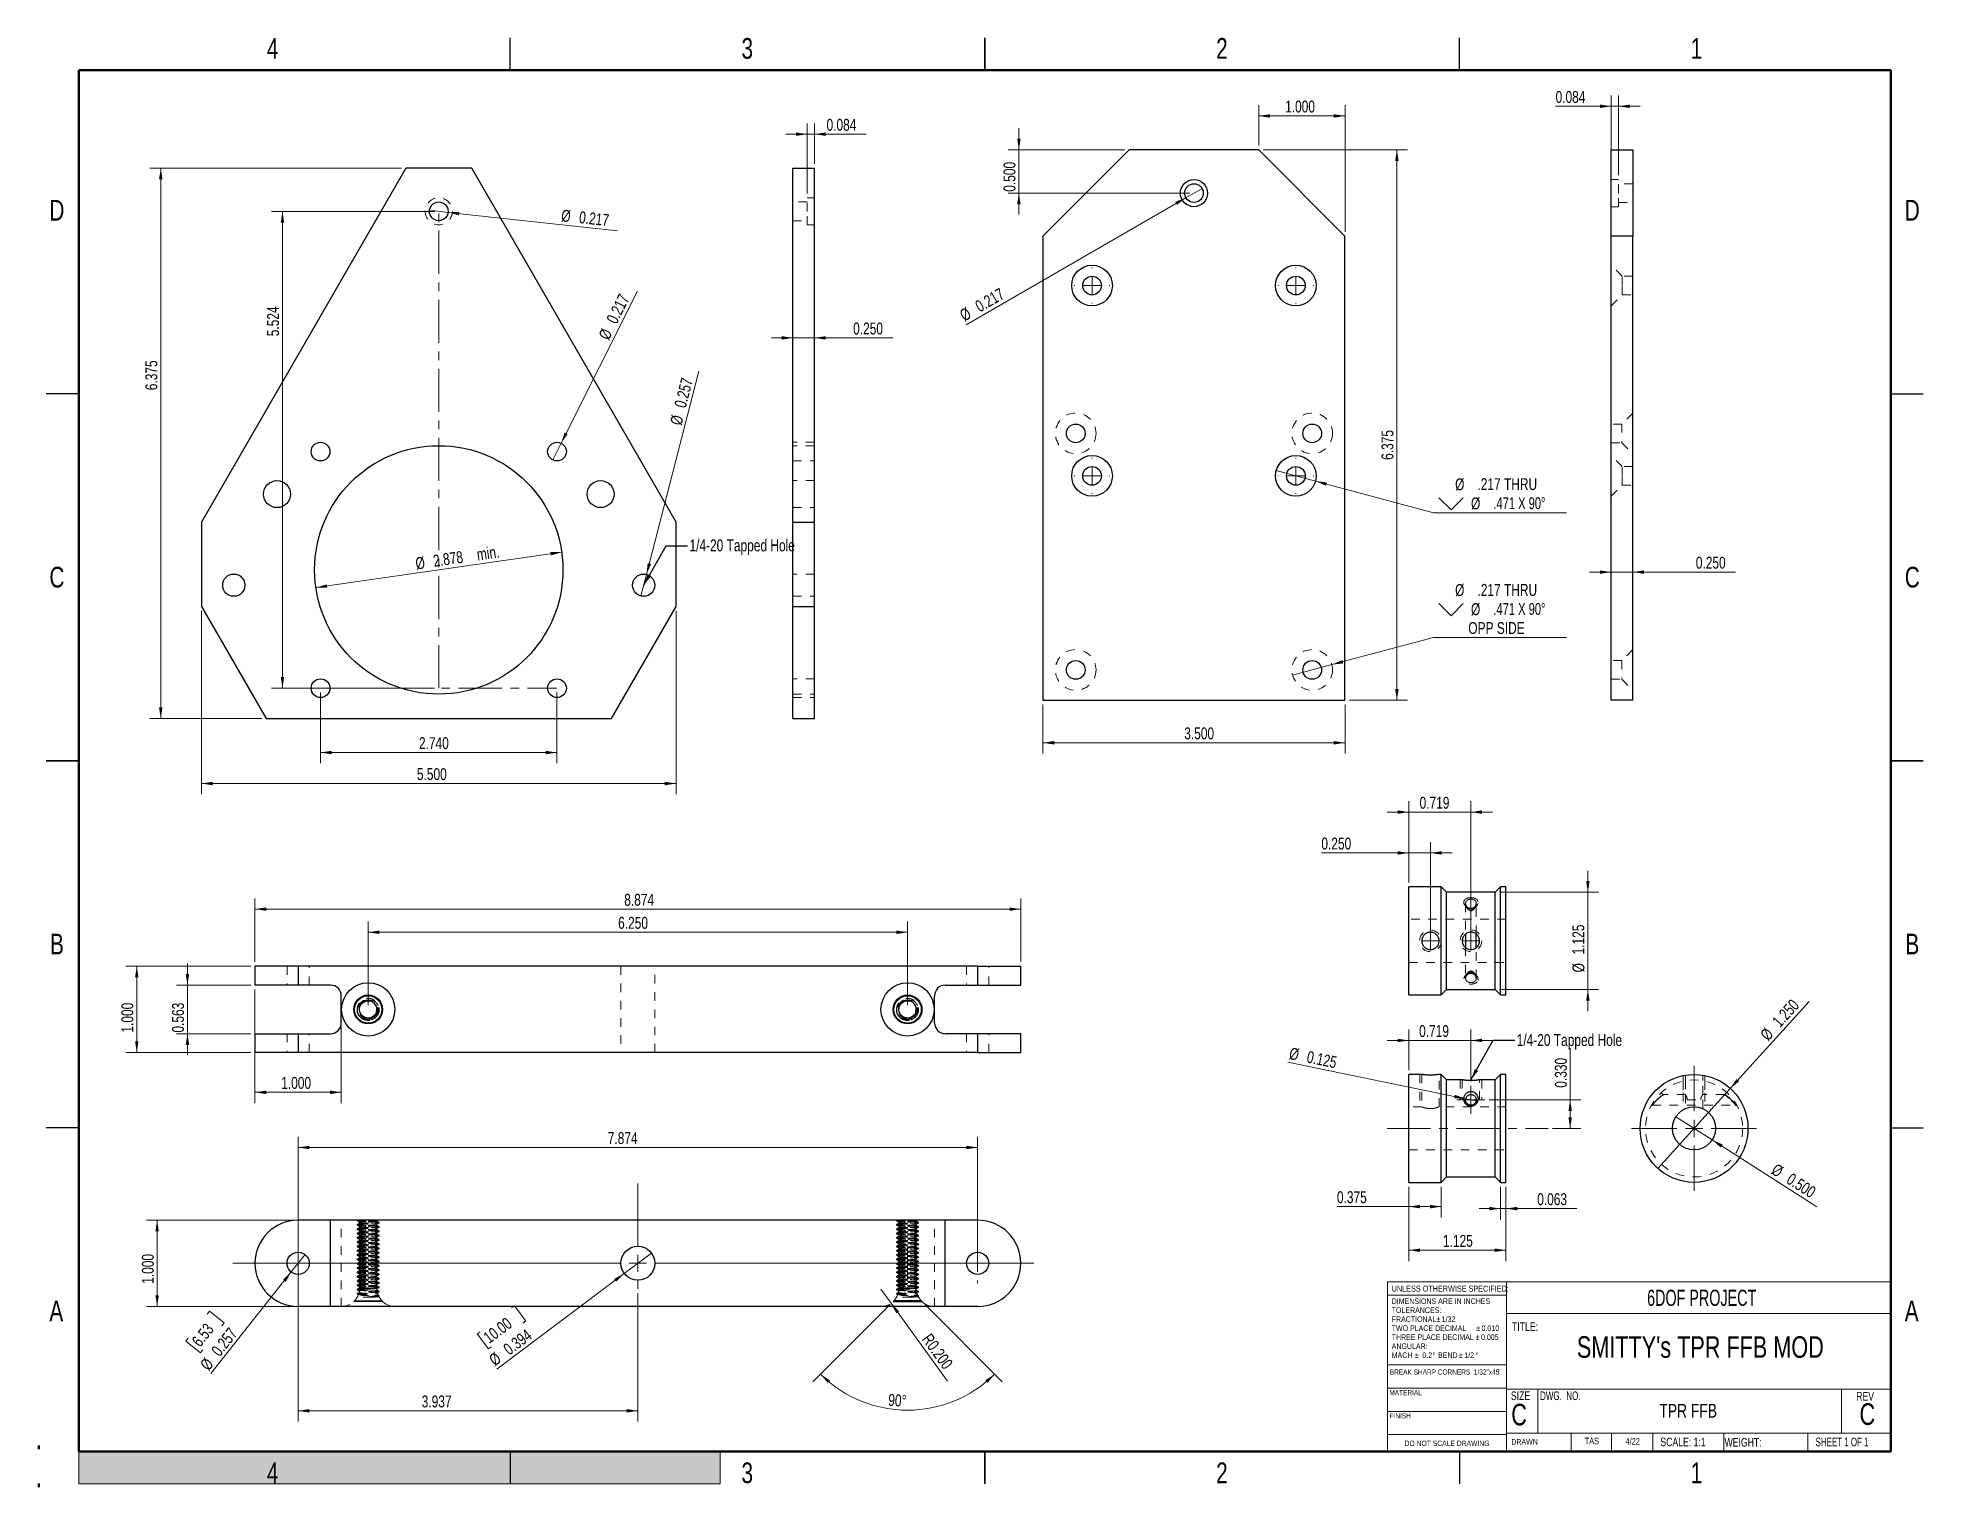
# Model space of a CAD drawing. Header units: inches. Extents: x 0 to 21.9, y 0.1 to 16.9.
import ezdxf

# ---------------------------------------------------------------- set-up
doc = ezdxf.new("R2010")
doc.units = ezdxf.units.IN
doc.header["$MEASUREMENT"] = 0
for name, pattern in [('CENTERX2', [0.8, 0.5, -0.1, 0.1, -0.1]), ('HIDDEN', [0.075, 0.05, -0.025]), ('PHANTOM', [0.5, 0.25, -0.05, 0.05, -0.05, 0.05, -0.05])]:
    doc.linetypes.add(name, pattern=pattern)
doc.layers.add('OBJECT', color=7, linetype='Continuous', lineweight=25)
doc.styles.add('SLDTEXTSTYLE0', font='TXT', dxfattribs={"width": 0.75})
doc.styles.add('SLDTEXTSTYLE1', font='TXT', dxfattribs={"width": 0.6875})
doc.styles.add('SLDTEXTSTYLE2', font='TXT', dxfattribs={"width": 0.694444})
doc.styles.add('SLDTEXTSTYLE3', font='TXT', dxfattribs={"width": 0.663})
doc.styles.add('SLDTEXTSTYLE4', font='TXT', dxfattribs={"width": 0.7})
doc.dimstyles.new('SLDDIMSTYLE0', dxfattribs={"dimtxt": 0.137795, "dimasz": 0.13, "dimexe": 0, "dimexo": 0.0625, "dimgap": 0.034449, "dimtad": 1, "dimdec": 3, "dimrnd": 1e-09, "dimzin": 4, "dimdsep": 46, "dimtxsty": 'SLDTEXTSTYLE0', "dimsah": 1, "dimcen": 0.09, "dimadec": 0, "dimazin": 1, "dimtfac": 1, "dimtdec": 3, "dimtofl": 0, "dimtmove": 0, "dimatfit": 3, "dimfxl": 1, "dimfrac": 2, "dimtolj": 1, "dimtzin": 12, "dimarcsym": 0})
doc.dimstyles.new('SLDDIMSTYLE1', dxfattribs={"dimtxt": 0.137795, "dimasz": 0.13, "dimexe": 0, "dimexo": 0.0625, "dimgap": 0.034449, "dimtad": 1, "dimdec": 3, "dimrnd": 1e-09, "dimzin": 12, "dimdsep": 46, "dimtxsty": 'SLDTEXTSTYLE0', "dimsah": 1, "dimcen": 0.09, "dimadec": 0, "dimazin": 3, "dimtfac": 1, "dimtdec": 3, "dimtofl": 0, "dimtmove": 0, "dimatfit": 3, "dimfxl": 1, "dimfrac": 2, "dimtolj": 1, "dimtzin": 12, "dimarcsym": 0})
doc.dimstyles.new('SLDDIMSTYLE10', dxfattribs={"dimtxt": 0.137795, "dimasz": 0.13, "dimexe": 0, "dimexo": 0.0625, "dimgap": 0.034449, "dimtad": 1, "dimdec": 3, "dimrnd": 1e-09, "dimzin": 0, "dimdsep": 46, "dimtxsty": 'SLDTEXTSTYLE0', "dimsah": 1, "dimcen": 0, "dimadec": 0, "dimazin": 0, "dimtfac": 1, "dimtdec": 3, "dimtofl": 0, "dimtmove": 0, "dimatfit": 3, "dimfxl": 1, "dimfrac": 2, "dimtolj": 1, "dimtzin": 12, "dimarcsym": 0})
doc.dimstyles.new('SLDDIMSTYLE11', dxfattribs={"dimtxt": 0.137795, "dimasz": 0.13, "dimexe": 0, "dimexo": 0.0625, "dimgap": 0.034449, "dimtad": 1, "dimdec": 4, "dimzin": 12, "dimdsep": 46, "dimtxsty": 'SLDTEXTSTYLE0', "dimsah": 1, "dimcen": 0.09, "dimazin": 3, "dimtfac": 1, "dimtofl": 0, "dimtmove": 0, "dimatfit": 3, "dimfxl": 1, "dimfrac": 2, "dimtolj": 1, "dimtzin": 12, "dimarcsym": 0})
doc.dimstyles.new('SLDDIMSTYLE12', dxfattribs={"dimtxt": 0.137795, "dimasz": 0.13, "dimexe": 0, "dimexo": 0.0625, "dimgap": 0.034449, "dimtad": 1, "dimdec": 3, "dimrnd": 1e-09, "dimzin": 0, "dimdsep": 46, "dimtxsty": 'SLDTEXTSTYLE0', "dimsah": 1, "dimcen": 0.09, "dimadec": 0, "dimazin": 0, "dimtfac": 1, "dimtdec": 3, "dimtofl": 0, "dimtmove": 0, "dimatfit": 3, "dimfxl": 1, "dimfrac": 2, "dimtolj": 1, "dimtzin": 12, "dimarcsym": 0})
doc.dimstyles.new('SLDDIMSTYLE13', dxfattribs={"dimtxt": 0.137795, "dimasz": 0.13, "dimexe": 0, "dimexo": 0.0625, "dimgap": 0.034449, "dimtad": 1, "dimdec": 3, "dimrnd": 1e-09, "dimdsep": 46, "dimtxsty": 'SLDTEXTSTYLE0', "dimsah": 1, "dimcen": 0.09, "dimadec": 0, "dimazin": 2, "dimtfac": 1, "dimtdec": 3, "dimtofl": 0, "dimtmove": 0, "dimatfit": 3, "dimfxl": 1, "dimfrac": 2, "dimtolj": 1, "dimtzin": 12, "dimarcsym": 0})
doc.dimstyles.new('SLDDIMSTYLE14', dxfattribs={"dimtxt": 0.137795, "dimasz": 0.13, "dimexe": 0, "dimexo": 0.0625, "dimgap": 0.034449, "dimtad": 1, "dimdec": 3, "dimrnd": 1e-09, "dimzin": 4, "dimdsep": 46, "dimtxsty": 'SLDTEXTSTYLE0', "dimblk1": 'NONE', "dimsah": 1, "dimcen": 0, "dimadec": 0, "dimazin": 1, "dimtfac": 1, "dimtdec": 3, "dimtmove": 0, "dimatfit": 3, "dimldrblk": 'NONE', "dimfxl": 1, "dimfrac": 2, "dimtolj": 1, "dimtzin": 12, "dimarcsym": 0})
doc.dimstyles.new('SLDDIMSTYLE15', dxfattribs={"dimtxt": 0.137795, "dimasz": 0.13, "dimexe": 0, "dimexo": 0.0625, "dimgap": 0.034449, "dimtad": 1, "dimdec": 3, "dimrnd": 1e-09, "dimzin": 0, "dimdsep": 46, "dimtxsty": 'SLDTEXTSTYLE0', "dimblk1": 'NONE', "dimsah": 1, "dimcen": 0, "dimadec": 0, "dimazin": 0, "dimtfac": 1, "dimtdec": 3, "dimtmove": 0, "dimatfit": 3, "dimldrblk": 'NONE', "dimfxl": 1, "dimfrac": 2, "dimtolj": 1, "dimtzin": 12, "dimarcsym": 0})
doc.dimstyles.new('SLDDIMSTYLE16', dxfattribs={"dimtxt": 0.137795, "dimasz": 0.13, "dimexe": 0, "dimexo": 0.0625, "dimgap": 0.034449, "dimtad": 1, "dimdec": 3, "dimrnd": 1e-09, "dimzin": 12, "dimdsep": 46, "dimtxsty": 'SLDTEXTSTYLE0', "dimsah": 1, "dimcen": 0.09, "dimadec": 0, "dimazin": 3, "dimtfac": 1, "dimtdec": 3, "dimtmove": 0, "dimatfit": 0, "dimfxl": 1, "dimfrac": 2, "dimtolj": 1, "dimtzin": 12, "dimarcsym": 0})
doc.dimstyles.new('SLDDIMSTYLE2', dxfattribs={"dimtxt": 0.137795, "dimasz": 0.13, "dimexe": 0, "dimexo": 0.0625, "dimgap": 0.034449, "dimtad": 1, "dimdec": 3, "dimrnd": 1e-09, "dimzin": 4, "dimdsep": 46, "dimtxsty": 'SLDTEXTSTYLE0', "dimsah": 1, "dimcen": 0.09, "dimadec": 0, "dimazin": 1, "dimtfac": 1, "dimtdec": 3, "dimtmove": 0, "dimatfit": 0, "dimfxl": 1, "dimfrac": 2, "dimtolj": 1, "dimtzin": 12, "dimarcsym": 0})
doc.dimstyles.new('SLDDIMSTYLE3', dxfattribs={"dimtxt": 0.137795, "dimasz": 0.13, "dimexe": 0, "dimexo": 0.0625, "dimgap": 0.034449, "dimtad": 1, "dimdec": 3, "dimrnd": 1e-09, "dimzin": 0, "dimdsep": 46, "dimtxsty": 'SLDTEXTSTYLE0', "dimsah": 1, "dimcen": 0.09, "dimadec": 0, "dimazin": 0, "dimtfac": 1, "dimtdec": 3, "dimtmove": 0, "dimatfit": 0, "dimfxl": 1, "dimfrac": 2, "dimtolj": 1, "dimtzin": 12, "dimarcsym": 0})
doc.dimstyles.new('SLDDIMSTYLE4', dxfattribs={"dimtxt": 0.137795, "dimasz": 0.13, "dimexe": 0, "dimexo": 0.0625, "dimgap": 0.034449, "dimtad": 0, "dimtih": 1, "dimtoh": 1, "dimdec": 3, "dimrnd": 1e-09, "dimzin": 12, "dimdsep": 46, "dimtxsty": 'SLDTEXTSTYLE0', "dimblk1": 'NONE', "dimsah": 1, "dimcen": 0, "dimadec": 0, "dimazin": 3, "dimtfac": 1, "dimtdec": 3, "dimtmove": 0, "dimatfit": 3, "dimldrblk": 'NONE', "dimfxl": 1, "dimfrac": 2, "dimtolj": 1, "dimtzin": 12, "dimarcsym": 0})
doc.dimstyles.new('SLDDIMSTYLE5', dxfattribs={"dimtxt": 0.137795, "dimasz": 0.13, "dimexe": 0, "dimexo": 0.0625, "dimgap": 0.034449, "dimtad": 1, "dimdec": 3, "dimrnd": 1e-09, "dimdsep": 46, "dimtxsty": 'SLDTEXTSTYLE0', "dimblk1": 'NONE', "dimsah": 1, "dimcen": 0, "dimadec": 0, "dimazin": 2, "dimtfac": 1, "dimtdec": 3, "dimtmove": 0, "dimatfit": 3, "dimldrblk": 'NONE', "dimfxl": 1, "dimfrac": 2, "dimtolj": 1, "dimtzin": 12, "dimarcsym": 0})
doc.dimstyles.new('SLDDIMSTYLE6', dxfattribs={"dimtxt": 0.137795, "dimasz": 0.13, "dimexe": 0, "dimexo": 0.0625, "dimgap": 0.034449, "dimtad": 1, "dimdec": 3, "dimrnd": 1e-09, "dimzin": 12, "dimdsep": 46, "dimtxsty": 'SLDTEXTSTYLE0', "dimsah": 1, "dimcen": 0, "dimadec": 0, "dimazin": 3, "dimtfac": 1, "dimtdec": 3, "dimtmove": 0, "dimatfit": 3, "dimfxl": 1, "dimfrac": 2, "dimtolj": 1, "dimarcsym": 0})
doc.dimstyles.new('SLDDIMSTYLE7', dxfattribs={"dimtxt": 0.18, "dimasz": 0.13, "dimexe": 0, "dimexo": 0.0625, "dimgap": 0, "dimtad": 0, "dimtih": 1, "dimtoh": 1, "dimdec": 0, "dimrnd": 1e-09, "dimzin": 0, "dimdsep": 46, "dimtxsty": 'Standard', "dimsah": 1, "dimcen": 0.09, "dimadec": 0, "dimazin": 0, "dimtfac": 0.13, "dimtdec": 0, "dimtofl": 0, "dimtmove": 0, "dimatfit": 3, "dimfxl": 1, "dimfrac": 2, "dimtolj": 1, "dimtzin": 0, "dimarcsym": 0})
doc.dimstyles.new('SLDDIMSTYLE8', dxfattribs={"dimtxt": 0.137795, "dimasz": 0.13, "dimexe": 0, "dimexo": 0.0625, "dimgap": 0.034449, "dimtad": 1, "dimdec": 3, "dimrnd": 1e-09, "dimdsep": 46, "dimtxsty": 'SLDTEXTSTYLE0', "dimsah": 1, "dimcen": 0.09, "dimadec": 0, "dimazin": 2, "dimtfac": 1, "dimtdec": 3, "dimtmove": 0, "dimatfit": 0, "dimfxl": 1, "dimfrac": 2, "dimtolj": 1, "dimtzin": 12, "dimarcsym": 0})
doc.dimstyles.new('SLDDIMSTYLE9', dxfattribs={"dimtxt": 0.137795, "dimasz": 0.13, "dimexe": 0, "dimexo": 0.0625, "dimgap": 0.034449, "dimtad": 1, "dimdec": 3, "dimrnd": 1e-09, "dimdsep": 46, "dimtxsty": 'SLDTEXTSTYLE0', "dimblk1": 'NONE', "dimsah": 1, "dimcen": 0, "dimadec": 0, "dimazin": 2, "dimtfac": 1, "dimtdec": 3, "dimtmove": 0, "dimatfit": 3, "dimldrblk": 'NONE', "dimfxl": 1, "dimfrac": 2, "dimtolj": 1, "dimtzin": 12, "dimarcsym": 0})

msp = doc.modelspace()

# ---------------------------------------------------------------- texts
at = {"color": 7, "linetype": 'Continuous', "lineweight": 0}
for s, insert, char_height, attachment_point, style in [('4', (2.74758, 16.87259), 0.24, 2, 'SLDTEXTSTYLE0'), ('3', (8.24758, 16.87259), 0.24, 2, 'SLDTEXTSTYLE0'), ('2', (13.74758, 16.87259), 0.24, 2, 'SLDTEXTSTYLE0'), ('1', (19.24758, 16.87259), 0.24, 2, 'SLDTEXTSTYLE0'), ('D', (0.24725, 14.99759), 0.24, 2, 'SLDTEXTSTYLE0'), ('D', (21.74725, 14.99759), 0.24, 2, 'SLDTEXTSTYLE0'), ('1/4-20 Tapped Hole', (7.57775, 11.06421), 0.1377953, 1, 'SLDTEXTSTYLE0'), ('C', (0.2475, 10.74759), 0.24, 2, 'SLDTEXTSTYLE0'), ('C', (21.7475, 10.74759), 0.24, 2, 'SLDTEXTSTYLE0'), ('B', (0.24817, 6.49759), 0.24, 2, 'SLDTEXTSTYLE0'), ('B', (21.74817, 6.49759), 0.24, 2, 'SLDTEXTSTYLE0'), ('1/4-20 Tapped Hole', (17.16328, 5.33449), 0.1377953, 1, 'SLDTEXTSTYLE0'), ('UNLESS OTHERWISE SPECIFIED:', (15.71488, 2.42122), 0.07, 1, 'SLDTEXTSTYLE0'), ('A', (0.24042, 2.24759), 0.24, 2, 'SLDTEXTSTYLE0'), ('DIMENSIONS ARE IN INCHES', (15.71488, 2.27368), 0.065, 1, 'SLDTEXTSTYLE0'), ('6DOF PROJECT', (19.30738, 2.37356), 0.1875, 2, 'SLDTEXTSTYLE3'), ('A', (21.74042, 2.24759), 0.24, 2, 'SLDTEXTSTYLE0'), ('TOLERANCES:', (15.71488, 2.16931), 0.065, 1, 'SLDTEXTSTYLE0'), ('FRACTIONAL', (15.71488, 2.06494), 0.065, 1, 'SLDTEXTSTYLE0'), ('%%p', (16.23247, 2.06494), 0.065, 1, 'SLDTEXTSTYLE0'), ('1/32', (16.29438, 2.06494), 0.065, 1, 'SLDTEXTSTYLE0'), ('TITLE:', (17.10984, 1.99597), 0.1, 1, 'SLDTEXTSTYLE0'), ('ANGULAR:', (15.71488, 1.75183), 0.065, 1, 'SLDTEXTSTYLE0'), ('TWO PLACE DECIMAL', (15.71488, 1.96057), 0.065, 1, 'SLDTEXTSTYLE0'), ('THREE PLACE DECIMAL', (15.71488, 1.8562), 0.065, 1, 'SLDTEXTSTYLE0'), ('%%p', (16.68868, 1.8562), 0.065, 1, 'SLDTEXTSTYLE0'), ('%%p', (16.69432, 1.96057), 0.065, 1, 'SLDTEXTSTYLE0'), ('0.005', (16.7506, 1.8562), 0.065, 1, 'SLDTEXTSTYLE0'), ('0.010', (16.75623, 1.96057), 0.065, 1, 'SLDTEXTSTYLE0'), ("SMITTY's TPR FFB MOD", (19.29121, 1.83455), 0.25, 2, 'SLDTEXTSTYLE0'), ('MACH', (15.71488, 1.64746), 0.065, 1, 'SLDTEXTSTYLE0'), ('%%p', (15.98349, 1.64746), 0.065, 1, 'SLDTEXTSTYLE0'), ('0.2', (16.06978, 1.64746), 0.065, 1, 'SLDTEXTSTYLE0'), ('%%d', (16.18637, 1.64746), 0.065, 1, 'SLDTEXTSTYLE0'), ('BEND', (16.25202, 1.64746), 0.065, 1, 'SLDTEXTSTYLE0'), ('%%p', (16.49415, 1.64746), 0.065, 1, 'SLDTEXTSTYLE0'), ('1/2', (16.55606, 1.64746), 0.065, 1, 'SLDTEXTSTYLE0'), ('%%d', (16.6846, 1.64746), 0.065, 1, 'SLDTEXTSTYLE0'), ('BREAK SHARP CORNERS  1/32"x45', (15.69327, 1.44993), 0.06, 1, 'SLDTEXTSTYLE0'), ('%%d', (16.9407, 1.44993), 0.06, 1, 'SLDTEXTSTYLE0'), ('MATERIAL', (15.6882, 1.21075), 0.06, 1, 'SLDTEXTSTYLE0'), ('SIZE', (17.09592, 1.1952), 0.1, 1, 'SLDTEXTSTYLE0'), ('DWG.  NO.', (17.43405, 1.1952), 0.1, 1, 'SLDTEXTSTYLE2'), ('REV', (21.09783, 1.18989), 0.1, 1, 'SLDTEXTSTYLE0'), ('FINISH', (15.69093, 0.94245), 0.06, 1, 'SLDTEXTSTYLE0'), ('C', (17.10061, 1.05214), 0.25, 1, 'SLDTEXTSTYLE0'), ('TPR FFB', (19.15059, 1.05112), 0.16, 2, 'SLDTEXTSTYLE0'), ('C', (21.22654, 1.05762), 0.25, 2, 'SLDTEXTSTYLE0'), ('TAS', (18.03447, 0.65814), 0.075, 2, 'SLDTEXTSTYLE0'), ('4/22', (18.50761, 0.65414), 0.075, 2, 'SLDTEXTSTYLE0'), ('SCALE: 1:1', (18.82869, 0.66003), 0.1, 1, 'SLDTEXTSTYLE0'), ('WEIGHT:', (19.57244, 0.6566), 0.1, 1, 'SLDTEXTSTYLE0'), ('SHEET 1 OF 1', (20.6272, 0.66035), 0.1, 1, 'SLDTEXTSTYLE1'), ('DO NOT SCALE DRAWING', (16.35645, 0.62577), 0.0625, 2, 'SLDTEXTSTYLE0'), ('DRAWN', (17.10061, 0.64414), 0.065, 1, 'SLDTEXTSTYLE0'), ('4', (2.74758, 0.37259), 0.24, 2, 'SLDTEXTSTYLE0'), ('3', (8.24758, 0.37259), 0.24, 2, 'SLDTEXTSTYLE0'), ('2', (13.74758, 0.37259), 0.24, 2, 'SLDTEXTSTYLE0'), ('1', (19.24758, 0.37259), 0.24, 2, 'SLDTEXTSTYLE0')]:
    msp.add_mtext(s, dxfattribs=dict(at, insert=insert, char_height=char_height, attachment_point=attachment_point, style=style))
at = {"color": 7, "linetype": 'Continuous', "char_height": 0.2941, "attachment_point": 1, "style": 'SLDTEXTSTYLE4'}
for insert in [(0, 0.82026), (0, 0.37911)]:
    msp.add_mtext('.', dxfattribs=dict(at, insert=insert))

# ---------------------------------------------------------------- blocks, each defined once
blk = doc.blocks.new('_D')
at = {"color": 7, "linetype": 'Continuous', "lineweight": 0}
for p, q in [((11.674, 9.152), (11.674, 8.584)), ((15.174, 9.152), (15.174, 8.584)), ((11.674, 8.709), (15.174, 8.709))]:
    blk.add_line(p, q, dxfattribs=at)
at = {"color": 7, "linetype": 'Continuous', "lineweight": 18}
for points in [[(11.674, 8.709), (11.804, 8.689), (11.804, 8.729)], [(15.174, 8.709), (15.044, 8.729), (15.044, 8.689)]]:
    blk.add_solid(points, dxfattribs=at)
at = {"color": 7, "linetype": 'Continuous', "lineweight": 18, "insert": (13.311, 8.887), "char_height": 0.1378, "attachment_point": 1, "style": 'SLDTEXTSTYLE0'}
blk.add_mtext('3.500', dxfattribs=at)
blk = doc.blocks.new('_D_1')
at = {"color": 7, "linetype": 'Continuous', "lineweight": 0}
for p, q in [((14.224, 15.577), (15.9, 15.577)), ((15.775, 15.577), (15.775, 9.202)), ((15.224, 9.202), (15.9, 9.202))]:
    blk.add_line(p, q, dxfattribs=at)
at = {"color": 7, "linetype": 'Continuous', "lineweight": 18}
for points in [[(15.775, 15.577), (15.755, 15.447), (15.795, 15.447)], [(15.775, 9.202), (15.795, 9.332), (15.755, 9.332)]]:
    blk.add_solid(points, dxfattribs=at)
at = {"color": 7, "linetype": 'Continuous', "lineweight": 18, "insert": (15.597, 11.986), "char_height": 0.1378, "attachment_point": 1, "rotation": 90, "style": 'SLDTEXTSTYLE0'}
blk.add_mtext('6.375', dxfattribs=at)
blk = doc.blocks.new('_D_2')
at = {"color": 7, "linetype": 'Continuous', "lineweight": 0}
for p, q in [((14.174, 15.627), (14.174, 16.095)), ((15.174, 15.97), (14.174, 15.97)), ((15.174, 14.627), (15.174, 16.095))]:
    blk.add_line(p, q, dxfattribs=at)
at = {"color": 7, "linetype": 'Continuous', "lineweight": 18}
for points in [[(14.174, 15.97), (14.304, 15.95), (14.304, 15.99)], [(15.174, 15.97), (15.044, 15.99), (15.044, 15.95)]]:
    blk.add_solid(points, dxfattribs=at)
at = {"color": 7, "linetype": 'Continuous', "lineweight": 18, "insert": (14.48, 16.148), "char_height": 0.1378, "attachment_point": 1, "style": 'SLDTEXTSTYLE0'}
blk.add_mtext('1.000', dxfattribs=at)
blk = doc.blocks.new('_D_3')
at = {"color": 7, "linetype": 'Continuous', "lineweight": 0}
for p, q in [((11.395, 15.577), (11.395, 15.827)), ((12.624, 15.577), (11.27, 15.577)), ((11.395, 15.577), (11.395, 15.077)), ((13.374, 15.077), (11.27, 15.077)), ((11.395, 15.077), (11.395, 14.827))]:
    blk.add_line(p, q, dxfattribs=at)
at = {"color": 7, "linetype": 'Continuous', "lineweight": 18}
for points in [[(11.395, 15.577), (11.415, 15.707), (11.375, 15.707)], [(11.395, 15.077), (11.375, 14.947), (11.415, 14.947)]]:
    blk.add_solid(points, dxfattribs=at)
at = {"color": 7, "linetype": 'Continuous', "lineweight": 18, "insert": (11.217, 15.092), "char_height": 0.1378, "attachment_point": 1, "rotation": 90, "style": 'SLDTEXTSTYLE0'}
blk.add_mtext('0.500', dxfattribs=at)
blk = doc.blocks.new('SW_SYMBOL_HOLE_SINK')
at = {"color": 0, "linetype": 'Continuous', "lineweight": 18}
for p, q in [((0, 34.4), (31.5, 3)), ((31.5, 3), (63, 34.4))]:
    blk.add_line(p, q, dxfattribs=at)
blk = doc.blocks.new('_D_4')
at = {"color": 7, "linetype": 'Continuous', "lineweight": 0}
for p, q in [((14.377, 11.862), (14.833, 11.74)), ((14.833, 11.74), (16.199, 11.373)), ((16.199, 11.373), (17.74, 11.373))]:
    blk.add_line(p, q, dxfattribs=at)
at = {"color": 7, "linetype": 'Continuous', "lineweight": 18}
blk.add_solid([(14.833, 11.74), (14.953, 11.687), (14.963, 11.725)], dxfattribs=at)
at = {"color": 7, "linetype": 'Continuous', "lineweight": 18, "xscale": 0.0044707031, "yscale": 0.0044707031, "zscale": 0.0044707031}
blk.add_blockref('SW_SYMBOL_HOLE_SINK', (16.262, 11.393), dxfattribs=at)
at = {"color": 7, "linetype": 'Continuous', "lineweight": 18, "char_height": 0.1378, "attachment_point": 1}
for s, insert, style in [('%%c', (16.45, 11.772), 'SLDTEXTSTYLE0'), ('.217 THRU', (16.709, 11.774), 'SLDTEXTSTYLE0'), ('%%c', (16.634, 11.551), 'SLDTEXTSTYLE0'), ('.471 X 90°', (16.893, 11.553), 'SLDTEXTSTYLE4')]:
    blk.add_mtext(s, dxfattribs=dict(at, insert=insert, style=style))
blk = doc.blocks.new('_None')
blk = doc.blocks.new('_D_5')
at = {"color": 7, "linetype": 'Continuous', "lineweight": 0}
for p, q in [((15.021, 9.614), (16.199, 9.93)), ((16.199, 9.93), (17.74, 9.93)), ((14.566, 9.492), (15.021, 9.614))]:
    blk.add_line(p, q, dxfattribs=at)
at = {"color": 7, "linetype": 'Continuous', "lineweight": 18}
blk.add_solid([(15.021, 9.614), (15.152, 9.628), (15.142, 9.667)], dxfattribs=at)
at = {"color": 7, "linetype": 'Continuous', "lineweight": 18, "xscale": 0.0044707031, "yscale": 0.0044707031, "zscale": 0.0044707031}
blk.add_blockref('SW_SYMBOL_HOLE_SINK', (16.262, 10.167), dxfattribs=at)
at = {"color": 7, "linetype": 'Continuous', "lineweight": 18, "char_height": 0.1378, "attachment_point": 1}
for s, insert, style in [('%%c', (16.45, 10.547), 'SLDTEXTSTYLE0'), ('.217 THRU', (16.709, 10.549), 'SLDTEXTSTYLE0'), ('%%c', (16.634, 10.326), 'SLDTEXTSTYLE0'), ('.471 X 90°', (16.893, 10.328), 'SLDTEXTSTYLE4'), ('OPP SIDE', (16.603, 10.107), 'SLDTEXTSTYLE0')]:
    blk.add_mtext(s, dxfattribs=dict(at, insert=insert, style=style))
blk = doc.blocks.new('_D_6')
at = {"color": 7, "linetype": 'Continuous', "lineweight": 0}
for q in [(13.518, 15.131), (10.783, 13.552)]:
    blk.add_line((13.33, 15.022), q, dxfattribs=at)
at = {"color": 7, "linetype": 'Continuous', "lineweight": 18}
blk.add_solid([(13.33, 15.022), (13.207, 14.975), (13.227, 14.94)], dxfattribs=at)
at = {"color": 7, "linetype": 'Continuous', "lineweight": 18, "char_height": 0.1378, "attachment_point": 1, "rotation": 30, "style": 'SLDTEXTSTYLE0'}
for s, insert in [('0.217', (10.873, 13.811)), ('%%c', (10.694, 13.706))]:
    blk.add_mtext(s, dxfattribs=dict(at, insert=insert))
blk = doc.blocks.new('SW_CENTERMARKSYMBOL_0')
at = {"color": 0, "linetype": 'Continuous', "lineweight": 18}
for p, q in [((-0.2, 0), (-0.208, 0)), ((0, 0), (-0.1, 0)), ((0, 0.2), (0, 0.208)), ((0, 0), (0, 0.1)), ((0, 0), (0, -0.1)), ((0, 0), (0.1, 0)), ((0.2, 0), (0.208, 0)), ((0, -0.2), (0, -0.208))]:
    blk.add_line(p, q, dxfattribs=at)
blk = doc.blocks.new('SW_CENTERMARKSYMBOL_1')
at = {"color": 0, "linetype": 'Continuous', "lineweight": 18}
for p, q in [((-0.2, 0), (-0.208, 0)), ((0, 0), (-0.1, 0)), ((0, 0.2), (0, 0.208)), ((0, 0), (0, 0.1)), ((0, 0), (0, -0.1)), ((0, 0), (0.1, 0)), ((0.2, 0), (0.208, 0)), ((0, -0.2), (0, -0.208))]:
    blk.add_line(p, q, dxfattribs=at)
blk = doc.blocks.new('SW_CENTERMARKSYMBOL_2')
at = {"color": 0, "linetype": 'Continuous', "lineweight": 18}
for p, q in [((-0.2, 0), (-0.208, 0)), ((0, 0), (-0.1, 0)), ((0, 0.2), (0, 0.208)), ((0, 0), (0, 0.1)), ((0, 0), (0, -0.1)), ((0, 0), (0.1, 0)), ((0.2, 0), (0.208, 0)), ((0, -0.2), (0, -0.208))]:
    blk.add_line(p, q, dxfattribs=at)
blk = doc.blocks.new('SW_CENTERMARKSYMBOL_3')
at = {"color": 0, "linetype": 'Continuous', "lineweight": 18}
for p, q in [((-0.2, 0), (-0.208, 0)), ((0, 0), (-0.1, 0)), ((0, 0.2), (0, 0.208)), ((0, 0), (0, 0.1)), ((0, 0), (0, -0.1)), ((0, 0), (0.1, 0)), ((0.2, 0), (0.208, 0)), ((0, -0.2), (0, -0.208))]:
    blk.add_line(p, q, dxfattribs=at)
blk = doc.blocks.new('_D_7')
at = {"color": 7, "linetype": 'Continuous', "lineweight": 0}
for p, q in [((4.622, 14.865), (2.736, 14.865)), ((2.861, 9.342), (2.861, 14.865)), ((4.622, 9.342), (2.736, 9.342))]:
    blk.add_line(p, q, dxfattribs=at)
at = {"color": 7, "linetype": 'Continuous', "lineweight": 18}
for points in [[(2.861, 14.865), (2.841, 14.735), (2.881, 14.735)], [(2.861, 9.342), (2.881, 9.472), (2.841, 9.472)]]:
    blk.add_solid(points, dxfattribs=at)
at = {"color": 7, "linetype": 'Continuous', "lineweight": 18, "insert": (2.683, 13.418), "char_height": 0.1378, "attachment_point": 1, "rotation": 90, "style": 'SLDTEXTSTYLE0'}
blk.add_mtext('5.524', dxfattribs=at)
blk = doc.blocks.new('_D_8')
at = {"color": 7, "linetype": 'Continuous', "lineweight": 0}
for p, q in [((3.302, 9.292), (3.302, 8.471)), ((6.042, 9.292), (6.042, 8.471)), ((3.302, 8.596), (6.042, 8.596))]:
    blk.add_line(p, q, dxfattribs=at)
at = {"color": 7, "linetype": 'Continuous', "lineweight": 18}
for points in [[(3.302, 8.596), (3.432, 8.576), (3.432, 8.616)], [(6.042, 8.596), (5.912, 8.616), (5.912, 8.576)]]:
    blk.add_solid(points, dxfattribs=at)
at = {"color": 7, "linetype": 'Continuous', "lineweight": 18, "insert": (4.443, 8.774), "char_height": 0.1378, "attachment_point": 1, "style": 'SLDTEXTSTYLE0'}
blk.add_mtext('2.740', dxfattribs=at)
blk = doc.blocks.new('_D_9')
at = {"color": 7, "linetype": 'Continuous', "lineweight": 0}
blk.add_line((6.097, 10.917), (3.248, 10.506), dxfattribs=at)
at = {"color": 7, "linetype": 'Continuous', "lineweight": 18}
for points in [[(6.097, 10.917), (5.965, 10.919), (5.971, 10.879)], [(3.248, 10.506), (3.38, 10.505), (3.374, 10.544)]]:
    blk.add_solid(points, dxfattribs=at)
at = {"color": 7, "linetype": 'Continuous', "lineweight": 18, "char_height": 0.1378, "attachment_point": 1, "rotation": 8.2185, "style": 'SLDTEXTSTYLE0'}
for s, insert in [('2.878', (4.599, 10.883)), ('min.', (5.104, 10.956)), ('%%c', (4.394, 10.851))]:
    blk.add_mtext(s, dxfattribs=dict(at, insert=insert))
blk = doc.blocks.new('_D_10')
at = {"color": 7, "linetype": 'Continuous', "lineweight": 0}
for p, q in [((1.922, 10.239), (1.922, 8.112)), ((7.422, 10.239), (7.422, 8.112)), ((7.422, 8.237), (1.922, 8.237))]:
    blk.add_line(p, q, dxfattribs=at)
at = {"color": 7, "linetype": 'Continuous', "lineweight": 18}
for points in [[(1.922, 8.237), (2.052, 8.217), (2.052, 8.257)], [(7.422, 8.237), (7.292, 8.257), (7.292, 8.217)]]:
    blk.add_solid(points, dxfattribs=at)
at = {"color": 7, "linetype": 'Continuous', "lineweight": 18, "insert": (4.419, 8.415), "char_height": 0.1378, "attachment_point": 1, "style": 'SLDTEXTSTYLE0'}
blk.add_mtext('5.500', dxfattribs=at)
blk = doc.blocks.new('_D_11')
at = {"color": 7, "linetype": 'Continuous', "lineweight": 0}
for p, q in [((4.241, 15.365), (1.326, 15.365)), ((1.451, 8.99), (1.451, 15.365)), ((2.622, 8.99), (1.326, 8.99))]:
    blk.add_line(p, q, dxfattribs=at)
at = {"color": 7, "linetype": 'Continuous', "lineweight": 18}
for points in [[(1.451, 15.365), (1.431, 15.235), (1.471, 15.235)], [(1.451, 8.99), (1.471, 9.12), (1.431, 9.12)]]:
    blk.add_solid(points, dxfattribs=at)
at = {"color": 7, "linetype": 'Continuous', "lineweight": 18, "insert": (1.273, 12.793), "char_height": 0.1378, "attachment_point": 1, "rotation": 90, "style": 'SLDTEXTSTYLE0'}
blk.add_mtext('6.375', dxfattribs=at)
blk = doc.blocks.new('_D_12')
at = {"color": 7, "linetype": 'Continuous', "lineweight": 0}
for q in [(7.688, 13.012), (7.015, 10.41)]:
    blk.add_line((7.08, 10.659), q, dxfattribs=at)
at = {"color": 7, "linetype": 'Continuous', "lineweight": 18}
blk.add_solid([(7.08, 10.659), (7.132, 10.78), (7.093, 10.79)], dxfattribs=at)
at = {"color": 7, "linetype": 'Continuous', "lineweight": 18, "char_height": 0.1378, "attachment_point": 1, "rotation": 75.4979, "style": 'SLDTEXTSTYLE0'}
for s, insert in [('0.257', (7.4, 12.613)), ('%%c', (7.35, 12.412))]:
    blk.add_mtext(s, dxfattribs=dict(at, insert=insert))
blk = doc.blocks.new('_D_13')
at = {"color": 7, "linetype": 'Continuous', "lineweight": 0}
for q in [(4.565, 14.877), (6.744, 14.638)]:
    blk.add_line((4.78, 14.853), q, dxfattribs=at)
at = {"color": 7, "linetype": 'Continuous', "lineweight": 18}
blk.add_solid([(4.78, 14.853), (4.907, 14.819), (4.911, 14.859)], dxfattribs=at)
at = {"color": 7, "linetype": 'Continuous', "lineweight": 18, "char_height": 0.1378, "attachment_point": 1, "rotation": 353.754, "style": 'SLDTEXTSTYLE0'}
for s, insert in [('%%c', (6.101, 14.887)), ('0.217', (6.308, 14.867))]:
    blk.add_mtext(s, dxfattribs=dict(at, insert=insert))
blk = doc.blocks.new('_D_14')
at = {"color": 7, "linetype": 'Continuous', "lineweight": 0}
for q in [(6.975, 13.941), (5.994, 11.985)]:
    blk.add_line((6.091, 12.178), q, dxfattribs=at)
at = {"color": 7, "linetype": 'Continuous', "lineweight": 18}
blk.add_solid([(6.091, 12.178), (6.167, 12.286), (6.131, 12.304)], dxfattribs=at)
at = {"color": 7, "linetype": 'Continuous', "lineweight": 18, "char_height": 0.1378, "attachment_point": 1, "rotation": 63.3609, "style": 'SLDTEXTSTYLE0'}
for s, insert in [('0.217', (6.609, 13.612)), ('%%c', (6.518, 13.425))]:
    blk.add_mtext(s, dxfattribs=dict(at, insert=insert))
blk = doc.blocks.new('_D_15')
at = {"color": 7, "linetype": 'Continuous', "lineweight": 0}
for p, q in [((8.943, 15.759), (8.693, 15.759)), ((8.943, 15.073), (8.943, 15.884)), ((8.943, 15.759), (9.027, 15.759)), ((9.027, 15.415), (9.027, 15.884)), ((9.027, 15.759), (9.625, 15.759))]:
    blk.add_line(p, q, dxfattribs=at)
at = {"color": 7, "linetype": 'Continuous', "lineweight": 18}
for points in [[(8.943, 15.759), (8.813, 15.779), (8.813, 15.739)], [(9.027, 15.759), (9.157, 15.739), (9.157, 15.779)]]:
    blk.add_solid(points, dxfattribs=at)
at = {"color": 7, "linetype": 'Continuous', "lineweight": 18, "insert": (9.166, 15.936), "char_height": 0.1378, "attachment_point": 1, "style": 'SLDTEXTSTYLE0'}
blk.add_mtext('0.084', dxfattribs=at)
blk = doc.blocks.new('_D_16')
at = {"color": 7, "linetype": 'Continuous', "lineweight": 0}
for p, q in [((8.777, 13.399), (8.527, 13.399)), ((8.777, 13.399), (9.027, 13.399)), ((9.027, 13.399), (9.933, 13.399))]:
    blk.add_line(p, q, dxfattribs=at)
at = {"color": 7, "linetype": 'Continuous', "lineweight": 18}
for points in [[(8.777, 13.399), (8.647, 13.419), (8.647, 13.379)], [(9.027, 13.399), (9.157, 13.379), (9.157, 13.419)]]:
    blk.add_solid(points, dxfattribs=at)
at = {"color": 7, "linetype": 'Continuous', "lineweight": 18, "insert": (9.474, 13.577), "char_height": 0.1378, "attachment_point": 1, "style": 'SLDTEXTSTYLE0'}
blk.add_mtext('0.250', dxfattribs=at)
blk = doc.blocks.new('_D_17')
at = {"color": 7, "linetype": 'Continuous', "lineweight": 0}
for p, q in [((18.259, 14.627), (18.259, 16.207)), ((18.343, 15.284), (18.343, 16.207)), ((18.259, 16.082), (17.614, 16.082)), ((18.343, 16.082), (18.259, 16.082)), ((18.343, 16.082), (18.593, 16.082))]:
    blk.add_line(p, q, dxfattribs=at)
at = {"color": 7, "linetype": 'Continuous', "lineweight": 18}
for points in [[(18.259, 16.082), (18.129, 16.102), (18.129, 16.062)], [(18.343, 16.082), (18.473, 16.062), (18.473, 16.102)]]:
    blk.add_solid(points, dxfattribs=at)
at = {"color": 7, "linetype": 'Continuous', "lineweight": 18, "insert": (17.614, 16.259), "char_height": 0.1378, "attachment_point": 1, "style": 'SLDTEXTSTYLE0'}
blk.add_mtext('0.084', dxfattribs=at)
blk = doc.blocks.new('_D_18')
at = {"color": 7, "linetype": 'Continuous', "lineweight": 0}
for p, q in [((18.259, 10.686), (18.009, 10.686)), ((18.259, 10.686), (18.509, 10.686)), ((18.509, 10.686), (19.697, 10.686))]:
    blk.add_line(p, q, dxfattribs=at)
at = {"color": 7, "linetype": 'Continuous', "lineweight": 18}
for points in [[(18.259, 10.686), (18.129, 10.706), (18.129, 10.666)], [(18.509, 10.686), (18.639, 10.666), (18.639, 10.706)]]:
    blk.add_solid(points, dxfattribs=at)
at = {"color": 7, "linetype": 'Continuous', "lineweight": 18, "insert": (19.239, 10.864), "char_height": 0.1378, "attachment_point": 1, "style": 'SLDTEXTSTYLE0'}
blk.add_mtext('0.250', dxfattribs=at)
blk = doc.blocks.new('_D_19')
at = {"color": 7, "linetype": 'Continuous', "lineweight": 0}
for p, q in [((3.043, 2.729), (3.043, 4.146)), ((3.043, 4.021), (10.917, 4.021)), ((10.917, 2.729), (10.917, 4.146))]:
    blk.add_line(p, q, dxfattribs=at)
at = {"color": 7, "linetype": 'Continuous', "lineweight": 18}
for points in [[(3.043, 4.021), (3.173, 4.001), (3.173, 4.041)], [(10.917, 4.021), (10.787, 4.041), (10.787, 4.001)]]:
    blk.add_solid(points, dxfattribs=at)
at = {"color": 7, "linetype": 'Continuous', "lineweight": 18, "insert": (6.631, 4.199), "char_height": 0.1378, "attachment_point": 1, "style": 'SLDTEXTSTYLE0'}
blk.add_mtext('7.874', dxfattribs=at)
blk = doc.blocks.new('_D_20')
at = {"color": 7, "linetype": 'Continuous', "lineweight": 0}
for p, q in [((2.993, 3.179), (1.284, 3.179)), ((1.409, 3.179), (1.409, 2.179)), ((2.993, 2.179), (1.284, 2.179))]:
    blk.add_line(p, q, dxfattribs=at)
at = {"color": 7, "linetype": 'Continuous', "lineweight": 18}
for points in [[(1.409, 3.179), (1.389, 3.049), (1.429, 3.049)], [(1.409, 2.179), (1.429, 2.309), (1.389, 2.309)]]:
    blk.add_solid(points, dxfattribs=at)
at = {"color": 7, "linetype": 'Continuous', "lineweight": 18, "insert": (1.232, 2.442), "char_height": 0.1378, "attachment_point": 1, "rotation": 90, "style": 'SLDTEXTSTYLE0'}
blk.add_mtext('1.000', dxfattribs=at)
blk = doc.blocks.new('_D_21')
at = {"color": 7, "linetype": 'Continuous', "lineweight": 0}
for p, q in [((6.822, 2.561), (7.137, 2.798)), ((6.822, 2.561), (5.345, 1.454)), ((5.517, 2.162), (5.551, 2.187)), ((5.551, 2.187), (5.682, 2.012)), ((5.682, 2.012), (5.648, 1.987)), ((5.151, 1.887), (5.117, 1.862)), ((5.117, 1.862), (5.248, 1.687)), ((5.248, 1.687), (5.282, 1.712))]:
    blk.add_line(p, q, dxfattribs=at)
at = {"color": 7, "linetype": 'Continuous', "lineweight": 18}
blk.add_solid([(6.822, 2.561), (6.706, 2.499), (6.73, 2.467)], dxfattribs=at)
at = {"color": 7, "linetype": 'Continuous', "lineweight": 18, "char_height": 0.1378, "attachment_point": 1, "rotation": 36.8552, "style": 'SLDTEXTSTYLE0'}
for s, insert in [('10.00', (5.175, 1.854)), ('0.394', (5.406, 1.719)), ('%%c', (5.24, 1.594))]:
    blk.add_mtext(s, dxfattribs=dict(at, insert=insert))
blk = doc.blocks.new('_D_22')
at = {"color": 7, "linetype": 'Continuous', "lineweight": 0}
for p, q in [((2.963, 2.579), (3.123, 2.78)), ((2.963, 2.579), (2.033, 1.404)), ((1.989, 2.091), (2.015, 2.124)), ((2.015, 2.124), (2.186, 1.988)), ((2.186, 1.988), (2.16, 1.955)), ((1.767, 1.812), (1.741, 1.779)), ((1.741, 1.779), (1.913, 1.643)), ((1.913, 1.643), (1.939, 1.676))]:
    blk.add_line(p, q, dxfattribs=at)
at = {"color": 7, "linetype": 'Continuous', "lineweight": 18}
blk.add_solid([(2.963, 2.579), (2.867, 2.489), (2.898, 2.464)], dxfattribs=at)
at = {"color": 7, "linetype": 'Continuous', "lineweight": 18, "char_height": 0.1378, "attachment_point": 1, "rotation": 51.6152, "style": 'SLDTEXTSTYLE0'}
for s, insert in [('6.53', (1.8, 1.786)), ('0.257', (2.026, 1.675)), ('%%c', (1.897, 1.512))]:
    blk.add_mtext(s, dxfattribs=dict(at, insert=insert))
blk = doc.blocks.new('_D_23')
at = {"color": 7, "linetype": 'Continuous', "lineweight": 0}
for p, q in [((3.043, 2.629), (3.043, 0.846)), ((6.98, 2.333), (6.98, 0.846)), ((6.98, 0.971), (3.043, 0.971))]:
    blk.add_line(p, q, dxfattribs=at)
at = {"color": 7, "linetype": 'Continuous', "lineweight": 18}
for points in [[(3.043, 0.971), (3.173, 0.951), (3.173, 0.991)], [(6.98, 0.971), (6.85, 0.991), (6.85, 0.951)]]:
    blk.add_solid(points, dxfattribs=at)
at = {"color": 7, "linetype": 'Continuous', "lineweight": 18, "insert": (4.475, 1.148), "char_height": 0.1378, "attachment_point": 1, "style": 'SLDTEXTSTYLE0'}
blk.add_mtext('3.937', dxfattribs=at)
blk = doc.blocks.new('_D_24')
at = {"color": 7, "linetype": 'Continuous', "lineweight": 0}
for q in [(9.797, 2.379), (10.568, 1.314)]:
    blk.add_line((9.914, 2.217), q, dxfattribs=at)
at = {"color": 7, "linetype": 'Continuous', "lineweight": 18}
blk.add_solid([(9.914, 2.217), (9.974, 2.1), (10.006, 2.124)], dxfattribs=at)
at = {"color": 7, "linetype": 'Continuous', "lineweight": 18, "insert": (10.377, 1.88), "char_height": 0.1378, "attachment_point": 1, "rotation": 305.9162, "style": 'SLDTEXTSTYLE0'}
blk.add_mtext('R0.200', dxfattribs=at)
blk = doc.blocks.new('_D_25')
at = {"color": 7, "linetype": 'Continuous', "lineweight": 0}
for p, q in [((9.903, 2.203), (9.008, 1.308)), ((10.307, 2.203), (11.202, 1.308))]:
    blk.add_line(p, q, dxfattribs=at)
at = {"color": 7, "linetype": 'Continuous', "lineweight": 18}
blk.add_arc((10.105, 2.405), 1.427, 225, 315, dxfattribs=at)
for points in [[(9.096, 1.396), (9.179, 1.294), (9.206, 1.323)], [(11.114, 1.396), (11.004, 1.323), (11.031, 1.294)]]:
    blk.add_solid(points, dxfattribs=at)
at = {"color": 7, "linetype": 'Continuous', "lineweight": 18, "insert": (9.886, 1.167), "char_height": 0.1378, "attachment_point": 1, "rotation": 356.318, "style": 'SLDTEXTSTYLE0'}
blk.add_mtext('90°', dxfattribs=at)
blk = doc.blocks.new('SW_CENTERMARKSYMBOL_4')
at = {"color": 0, "linetype": 'Continuous', "lineweight": 18}
for p, q in [((0, 0.2), (0, 0.2285)), ((-0.2, 0), (-0.2285, 0)), ((0, 0), (-0.1, 0)), ((0, 0), (0, 0.1)), ((0, 0), (0, -0.1)), ((0, 0), (0.1, 0)), ((0.2, 0), (0.2285, 0)), ((0, -0.2), (0, -0.2285))]:
    blk.add_line(p, q, dxfattribs=at)
blk = doc.blocks.new('SW_CENTERMARKSYMBOL_5')
at = {"color": 0, "linetype": 'Continuous', "lineweight": 18}
for p, q in [((0, 0.2), (0, 0.925)), ((-0.2, 0), (-4.695, 0)), ((0, 0), (-0.1, 0)), ((0, 0), (0, 0.1)), ((0, 0), (0, -0.1)), ((0, 0), (0.1, 0)), ((0.2, 0), (4.589, 0)), ((0, -0.2), (0, -0.297))]:
    blk.add_line(p, q, dxfattribs=at)
blk = doc.blocks.new('SW_CENTERMARKSYMBOL_6')
at = {"color": 0, "linetype": 'Continuous', "lineweight": 18}
for p, q in [((0, 0.2), (0, 0.2285)), ((-0.2, 0), (-0.2285, 0)), ((0, 0), (-0.1, 0)), ((0, 0), (0, 0.1)), ((0, 0), (0, -0.1)), ((0, 0), (0.1, 0)), ((0.2, 0), (0.2285, 0)), ((0, -0.2), (0, -0.2285))]:
    blk.add_line(p, q, dxfattribs=at)
blk = doc.blocks.new('SW_CENTERMARKSYMBOL_7')
at = {"color": 0, "linetype": 'Continuous', "lineweight": 18}
for p, q in [((-0.1, 0), (-0.183, 0)), ((0, 0), (-0.1, 0)), ((0, 0.1), (0, 0.183)), ((0, 0), (0, 0.1)), ((0, 0), (0, -0.1)), ((0, 0), (0.1, 0)), ((0.1, 0), (0.183, 0)), ((0, -0.1), (0, -0.183))]:
    blk.add_line(p, q, dxfattribs=at)
blk = doc.blocks.new('SW_CENTERMARKSYMBOL_8')
at = {"color": 0, "linetype": 'Continuous', "lineweight": 18}
for p, q in [((0, 0.2), (0, 0.2285)), ((-0.2, 0), (-0.2285, 0)), ((0, 0), (-0.1, 0)), ((0, 0), (0, 0.1)), ((0, 0), (0, -0.1)), ((0, 0), (0.1, 0)), ((0.2, 0), (0.2285, 0)), ((0, -0.2), (0, -0.2285))]:
    blk.add_line(p, q, dxfattribs=at)
blk = doc.blocks.new('SW_CENTERMARKSYMBOL_9')
at = {"color": 0, "linetype": 'Continuous', "lineweight": 18}
for p, q in [((0, 0.2), (0, 0.297)), ((-0.2, 0), (-0.297, 0)), ((0, 0), (-0.1, 0)), ((0, 0), (0, 0.1)), ((0, 0), (0, -0.1)), ((0, 0), (0.1, 0)), ((0.2, 0), (0.297, 0)), ((0, -0.2), (0, -0.297))]:
    blk.add_line(p, q, dxfattribs=at)
blk = doc.blocks.new('SW_CENTERMARKSYMBOL_10')
at = {"color": 0, "linetype": 'Continuous', "lineweight": 18}
for p, q in [((0, 0.2), (0, 0.2285)), ((-0.2, 0), (-0.2285, 0)), ((0, 0), (-0.1, 0)), ((0, 0), (0, 0.1)), ((0, 0), (0, -0.1)), ((0, 0), (0.1, 0)), ((0.2, 0), (0.2285, 0)), ((0, -0.2), (0, -0.2285))]:
    blk.add_line(p, q, dxfattribs=at)
blk = doc.blocks.new('_D_26')
at = {"color": 7, "linetype": 'Continuous', "lineweight": 0}
for p, q in [((2.543, 6.171), (2.543, 6.907)), ((11.417, 6.782), (2.543, 6.782)), ((11.417, 6.171), (11.417, 6.907))]:
    blk.add_line(p, q, dxfattribs=at)
at = {"color": 7, "linetype": 'Continuous', "lineweight": 18}
for points in [[(2.543, 6.782), (2.673, 6.762), (2.673, 6.802)], [(11.417, 6.782), (11.287, 6.802), (11.287, 6.762)]]:
    blk.add_solid(points, dxfattribs=at)
at = {"color": 7, "linetype": 'Continuous', "lineweight": 18, "insert": (6.822, 6.959), "char_height": 0.1378, "attachment_point": 1, "style": 'SLDTEXTSTYLE0'}
blk.add_mtext('8.874', dxfattribs=at)
blk = doc.blocks.new('_D_27')
at = {"color": 7, "linetype": 'Continuous', "lineweight": 0}
for p, q in [((1.76, 5.902), (1.76, 6.152)), ((2.493, 5.902), (1.635, 5.902)), ((1.76, 5.902), (1.76, 5.339)), ((2.493, 5.339), (1.635, 5.339)), ((1.76, 5.339), (1.76, 5.089))]:
    blk.add_line(p, q, dxfattribs=at)
at = {"color": 7, "linetype": 'Continuous', "lineweight": 18}
for points in [[(1.76, 5.902), (1.78, 6.032), (1.74, 6.032)], [(1.76, 5.339), (1.74, 5.209), (1.78, 5.209)]]:
    blk.add_solid(points, dxfattribs=at)
at = {"color": 7, "linetype": 'Continuous', "lineweight": 18, "insert": (1.582, 5.352), "char_height": 0.1378, "attachment_point": 1, "rotation": 90, "style": 'SLDTEXTSTYLE0'}
blk.add_mtext('0.563', dxfattribs=at)
blk = doc.blocks.new('_D_28')
at = {"color": 7, "linetype": 'Continuous', "lineweight": 0}
for p, q in [((2.543, 5.852), (2.543, 4.535)), ((3.543, 5.414), (3.543, 4.535)), ((2.543, 4.66), (3.543, 4.66))]:
    blk.add_line(p, q, dxfattribs=at)
at = {"color": 7, "linetype": 'Continuous', "lineweight": 18}
for points in [[(2.543, 4.66), (2.673, 4.64), (2.673, 4.68)], [(3.543, 4.66), (3.413, 4.68), (3.413, 4.64)]]:
    blk.add_solid(points, dxfattribs=at)
at = {"color": 7, "linetype": 'Continuous', "lineweight": 18, "insert": (2.847, 4.838), "char_height": 0.1378, "attachment_point": 1, "style": 'SLDTEXTSTYLE0'}
blk.add_mtext('1.000', dxfattribs=at)
blk = doc.blocks.new('_D_29')
at = {"color": 7, "linetype": 'Continuous', "lineweight": 0}
for p, q in [((2.493, 6.121), (1.048, 6.121)), ((1.173, 6.121), (1.173, 5.121)), ((2.493, 5.121), (1.048, 5.121))]:
    blk.add_line(p, q, dxfattribs=at)
at = {"color": 7, "linetype": 'Continuous', "lineweight": 18}
for points in [[(1.173, 6.121), (1.153, 5.991), (1.193, 5.991)], [(1.173, 5.121), (1.193, 5.251), (1.153, 5.251)]]:
    blk.add_solid(points, dxfattribs=at)
at = {"color": 7, "linetype": 'Continuous', "lineweight": 18, "insert": (0.995, 5.352), "char_height": 0.1378, "attachment_point": 1, "rotation": 90, "style": 'SLDTEXTSTYLE0'}
blk.add_mtext('1.000', dxfattribs=at)
blk = doc.blocks.new('_D_30')
at = {"color": 7, "linetype": 'Continuous', "lineweight": 0}
for p, q in [((3.855, 5.671), (3.855, 6.639)), ((10.105, 5.671), (10.105, 6.639)), ((3.855, 6.514), (10.105, 6.514))]:
    blk.add_line(p, q, dxfattribs=at)
at = {"color": 7, "linetype": 'Continuous', "lineweight": 18}
for points in [[(3.855, 6.514), (3.985, 6.494), (3.985, 6.534)], [(10.105, 6.514), (9.975, 6.534), (9.975, 6.494)]]:
    blk.add_solid(points, dxfattribs=at)
at = {"color": 7, "linetype": 'Continuous', "lineweight": 18, "insert": (6.751, 6.692), "char_height": 0.1378, "attachment_point": 1, "style": 'SLDTEXTSTYLE0'}
blk.add_mtext('6.250', dxfattribs=at)
blk = doc.blocks.new('_D_31')
at = {"color": 7, "linetype": 'Continuous', "lineweight": 0}
for p, q in [((17.783, 4.572), (17.783, 5.171)), ((16.845, 4.572), (17.908, 4.572)), ((17.783, 4.242), (17.783, 4.572)), ((17.579, 4.242), (17.908, 4.242))]:
    blk.add_line(p, q, dxfattribs=at)
at = {"color": 7, "linetype": 'Continuous', "lineweight": 18}
for points in [[(17.783, 4.572), (17.763, 4.442), (17.803, 4.442)], [(17.783, 4.242), (17.803, 4.372), (17.763, 4.372)]]:
    blk.add_solid(points, dxfattribs=at)
at = {"color": 7, "linetype": 'Continuous', "lineweight": 18, "insert": (17.606, 4.713), "char_height": 0.1378, "attachment_point": 1, "rotation": 90, "style": 'SLDTEXTSTYLE0'}
blk.add_mtext('0.330', dxfattribs=at)
blk = doc.blocks.new('_D_32')
at = {"color": 7, "linetype": 'Continuous', "lineweight": 0}
for q in [(14.51, 5.008), (16.694, 4.56)]:
    blk.add_line((16.572, 4.585), q, dxfattribs=at)
at = {"color": 7, "linetype": 'Continuous', "lineweight": 18}
blk.add_solid([(16.572, 4.585), (16.448, 4.631), (16.44, 4.591)], dxfattribs=at)
at = {"color": 7, "linetype": 'Continuous', "lineweight": 18, "char_height": 0.1378, "attachment_point": 1, "rotation": 348.395, "style": 'SLDTEXTSTYLE0'}
for s, insert in [('%%c', (14.546, 5.182)), ('0.125', (14.75, 5.142))]:
    blk.add_mtext(s, dxfattribs=dict(at, insert=insert))
blk = doc.blocks.new('_D_33')
at = {"color": 7, "linetype": 'Continuous', "lineweight": 0}
for p, q in [((15.914, 3.567), (15.914, 2.706)), ((17.039, 3.567), (17.039, 2.706)), ((15.914, 2.831), (17.039, 2.831))]:
    blk.add_line(p, q, dxfattribs=at)
at = {"color": 7, "linetype": 'Continuous', "lineweight": 18}
for points in [[(15.914, 2.831), (16.044, 2.811), (16.044, 2.851)], [(17.039, 2.831), (16.909, 2.851), (16.909, 2.811)]]:
    blk.add_solid(points, dxfattribs=at)
at = {"color": 7, "linetype": 'Continuous', "lineweight": 18, "insert": (16.309, 3.008), "char_height": 0.1378, "attachment_point": 1, "style": 'SLDTEXTSTYLE0'}
blk.add_mtext('1.125', dxfattribs=at)
blk = doc.blocks.new('_D_34')
at = {"color": 7, "linetype": 'Continuous', "lineweight": 0}
for p, q in [((16.977, 3.567), (16.977, 3.188)), ((17.039, 3.567), (17.039, 3.188)), ((16.977, 3.313), (16.727, 3.313)), ((16.977, 3.313), (17.039, 3.313)), ((17.039, 3.313), (17.859, 3.313))]:
    blk.add_line(p, q, dxfattribs=at)
at = {"color": 7, "linetype": 'Continuous', "lineweight": 18}
for points in [[(16.977, 3.313), (16.847, 3.333), (16.847, 3.293)], [(17.039, 3.313), (17.169, 3.293), (17.169, 3.333)]]:
    blk.add_solid(points, dxfattribs=at)
at = {"color": 7, "linetype": 'Continuous', "lineweight": 18, "insert": (17.401, 3.491), "char_height": 0.1378, "attachment_point": 1, "style": 'SLDTEXTSTYLE0'}
blk.add_mtext('0.063', dxfattribs=at)
blk = doc.blocks.new('_D_35')
at = {"color": 7, "linetype": 'Continuous', "lineweight": 0}
for p, q in [((15.914, 3.567), (15.914, 3.211)), ((16.289, 3.567), (16.289, 3.211)), ((15.914, 3.336), (15.08, 3.336)), ((15.914, 3.336), (16.289, 3.336))]:
    blk.add_line(p, q, dxfattribs=at)
at = {"color": 7, "linetype": 'Continuous', "lineweight": 18}
for points in [[(15.914, 3.336), (16.044, 3.316), (16.044, 3.356)], [(16.289, 3.336), (16.159, 3.356), (16.159, 3.316)]]:
    blk.add_solid(points, dxfattribs=at)
at = {"color": 7, "linetype": 'Continuous', "lineweight": 18, "insert": (15.08, 3.514), "char_height": 0.1378, "attachment_point": 1, "style": 'SLDTEXTSTYLE0'}
blk.add_mtext('0.375', dxfattribs=at)
blk = doc.blocks.new('_D_36')
at = {"color": 7, "linetype": 'Continuous', "lineweight": 0}
for p, q in [((15.914, 5.261), (15.664, 5.261)), ((15.914, 4.917), (15.914, 5.386)), ((15.914, 5.261), (16.633, 5.261)), ((16.633, 4.785), (16.633, 5.386)), ((16.633, 5.261), (16.883, 5.261))]:
    blk.add_line(p, q, dxfattribs=at)
at = {"color": 7, "linetype": 'Continuous', "lineweight": 18}
for points in [[(15.914, 5.261), (15.784, 5.281), (15.784, 5.241)], [(16.633, 5.261), (16.763, 5.241), (16.763, 5.281)]]:
    blk.add_solid(points, dxfattribs=at)
at = {"color": 7, "linetype": 'Continuous', "lineweight": 18, "insert": (16.033, 5.439), "char_height": 0.1378, "attachment_point": 1, "style": 'SLDTEXTSTYLE0'}
blk.add_mtext('0.719', dxfattribs=at)
blk = doc.blocks.new('SW_CENTERMARKSYMBOL_11')
at = {"color": 0, "linetype": 'Continuous', "lineweight": 18}
for p, q in [((-0.1, 0), (-0.1625, 0)), ((0, 0), (-0.1, 0)), ((0, 0.1), (0, 0.1625)), ((0, 0), (0, 0.1)), ((0, 0), (0, -0.1)), ((0, 0), (0.1, 0)), ((0.1, 0), (0.1625, 0)), ((0, -0.1), (0, -0.1625))]:
    blk.add_line(p, q, dxfattribs=at)
blk = doc.blocks.new('_D_37')
at = {"color": 7, "linetype": 'Continuous', "lineweight": 0}
for q in [(20.554, 5.713), (18.799, 3.779)]:
    blk.add_line((19.639, 4.705), q, dxfattribs=at)
at = {"color": 7, "linetype": 'Continuous', "lineweight": 18}
blk.add_solid([(19.639, 4.705), (19.741, 4.788), (19.711, 4.815)], dxfattribs=at)
at = {"color": 7, "linetype": 'Continuous', "lineweight": 18, "char_height": 0.1378, "attachment_point": 1, "rotation": 47.7748, "style": 'SLDTEXTSTYLE0'}
for s, insert in [('1.250', (20.113, 5.495)), ('%%c', (19.975, 5.339))]:
    blk.add_mtext(s, dxfattribs=dict(at, insert=insert))
blk = doc.blocks.new('_D_38')
at = {"color": 7, "linetype": 'Continuous', "lineweight": 0}
for q in [(19.008, 4.377), (20.642, 3.334)]:
    blk.add_line((19.429, 4.108), q, dxfattribs=at)
at = {"color": 7, "linetype": 'Continuous', "lineweight": 18}
blk.add_solid([(19.429, 4.108), (19.528, 4.021), (19.55, 4.055)], dxfattribs=at)
at = {"color": 7, "linetype": 'Continuous', "lineweight": 18, "char_height": 0.1378, "attachment_point": 1, "rotation": 327.471, "style": 'SLDTEXTSTYLE0'}
for s, insert in [('%%c', (20.176, 3.842)), ('0.500', (20.352, 3.732))]:
    blk.add_mtext(s, dxfattribs=dict(at, insert=insert))
blk = doc.blocks.new('SW_CENTERMARKSYMBOL_12')
at = {"color": 0, "linetype": 'Continuous', "lineweight": 18}
for p, q in [((0, 0.2), (0, 0.725)), ((-0.2, 0), (-0.725, 0)), ((0, 0), (-0.1, 0)), ((0, 0), (0, 0.1)), ((0, 0), (0, -0.1)), ((0, 0), (0.1, 0)), ((0.2, 0), (0.725, 0)), ((0, -0.2), (0, -0.725))]:
    blk.add_line(p, q, dxfattribs=at)
blk = doc.blocks.new('_D_39')
at = {"color": 7, "linetype": 'Continuous', "lineweight": 0}
for p, q in [((17.988, 6.977), (17.988, 7.227)), ((16.964, 6.977), (18.113, 6.977)), ((17.988, 6.977), (17.988, 5.852)), ((16.964, 5.852), (18.113, 5.852)), ((17.988, 5.852), (17.988, 5.602))]:
    blk.add_line(p, q, dxfattribs=at)
at = {"color": 7, "linetype": 'Continuous', "lineweight": 18}
for points in [[(17.988, 6.977), (18.008, 7.107), (17.968, 7.107)], [(17.988, 5.852), (17.968, 5.722), (18.008, 5.722)]]:
    blk.add_solid(points, dxfattribs=at)
at = {"color": 7, "linetype": 'Continuous', "lineweight": 18, "char_height": 0.1378, "attachment_point": 1, "rotation": 90, "style": 'SLDTEXTSTYLE0'}
for s, insert in [('1.125', (17.808, 6.257)), ('%%c', (17.81, 6.049))]:
    blk.add_mtext(s, dxfattribs=dict(at, insert=insert))
blk = doc.blocks.new('_D_40')
at = {"color": 7, "linetype": 'Continuous', "lineweight": 0}
for p, q in [((15.914, 7.433), (14.9, 7.433)), ((15.914, 7.089), (15.914, 7.558)), ((15.914, 7.433), (16.164, 7.433)), ((16.164, 6.464), (16.164, 7.558)), ((16.164, 7.433), (16.414, 7.433))]:
    blk.add_line(p, q, dxfattribs=at)
at = {"color": 7, "linetype": 'Continuous', "lineweight": 18}
for points in [[(15.914, 7.433), (15.784, 7.453), (15.784, 7.413)], [(16.164, 7.433), (16.294, 7.413), (16.294, 7.453)]]:
    blk.add_solid(points, dxfattribs=at)
at = {"color": 7, "linetype": 'Continuous', "lineweight": 18, "insert": (14.9, 7.611), "char_height": 0.1378, "attachment_point": 1, "style": 'SLDTEXTSTYLE0'}
blk.add_mtext('0.250', dxfattribs=at)
blk = doc.blocks.new('_D_41')
at = {"color": 7, "linetype": 'Continuous', "lineweight": 0}
for p, q in [((15.914, 7.906), (15.664, 7.906)), ((15.914, 7.089), (15.914, 8.031)), ((15.914, 7.906), (16.633, 7.906)), ((16.633, 6.464), (16.633, 8.031)), ((16.633, 7.906), (16.883, 7.906))]:
    blk.add_line(p, q, dxfattribs=at)
at = {"color": 7, "linetype": 'Continuous', "lineweight": 18}
for points in [[(15.914, 7.906), (15.784, 7.926), (15.784, 7.886)], [(16.633, 7.906), (16.763, 7.886), (16.763, 7.926)]]:
    blk.add_solid(points, dxfattribs=at)
at = {"color": 7, "linetype": 'Continuous', "lineweight": 18, "insert": (16.038, 8.083), "char_height": 0.1378, "attachment_point": 1, "style": 'SLDTEXTSTYLE0'}
blk.add_mtext('0.719', dxfattribs=at)
blk = doc.blocks.new('SW_CENTERMARKSYMBOL_13')
at = {"color": 0, "linetype": 'Continuous', "lineweight": 18}
for p, q in [((-0.2, 0), (-0.2005, 0)), ((0, 0), (-0.1, 0)), ((0, 0.2), (0, 0.2005)), ((0, 0), (0, 0.1)), ((0, 0), (0, -0.1)), ((0, 0), (0.1, 0)), ((0.2, 0), (0.2005, 0)), ((0, -0.2), (0, -0.2005))]:
    blk.add_line(p, q, dxfattribs=at)
blk = doc.blocks.new('SW_CENTERMARKSYMBOL_14')
at = {"color": 0, "linetype": 'Continuous', "lineweight": 18}
for p, q in [((-0.2, 0), (-0.2005, 0)), ((0, 0), (-0.1, 0)), ((0, 0.2), (0, 0.2005)), ((0, 0), (0, 0.1)), ((0, 0), (0, -0.1)), ((0, 0), (0.1, 0)), ((0.2, 0), (0.2005, 0)), ((0, -0.2), (0, -0.2005))]:
    blk.add_line(p, q, dxfattribs=at)

# ---------------------------------------------------------------- dimensions: what is measured, and where the dimension line sits
at = {"color": 7, "linetype": 'Continuous', "lineweight": 18}
for base, p1, p2, dimstyle, picture, middle in [((18.25886, 16.08174), (18.34301, 15.23408), (18.25886, 14.5766), 'SLDDIMSTYLE8', '_D_17', (17.84353, 16.08174)), ((14.17375, 15.9703), (15.17375, 14.5766), (14.17375, 15.5766), 'SLDDIMSTYLE2', '_D_2', (14.70951, 15.9703)), ((9.02669, 15.75883), (8.94253, 15.02261), (9.02669, 15.36513), 'SLDDIMSTYLE8', '_D_15', (9.39558, 15.75883)), ((9.02669, 13.3992), (8.77669, 15.36513), (9.02669, 15.36513), 'SLDDIMSTYLE3', '_D_16', (9.70358, 13.3992)), ((18.50886, 10.68618), (18.25886, 9.2016), (18.50886, 9.2016), 'SLDDIMSTYLE3', '_D_18', (19.46786, 10.68618)), ((1.92242, 8.23729), (7.42242, 10.28917), (1.92242, 10.28917), 'SLDDIMSTYLE0', '_D_10', (4.64807, 8.23729)), ((6.0425, 8.59643), (3.30234, 9.34151), (6.0425, 9.34151), 'SLDDIMSTYLE0', '_D_8', (4.67242, 8.59643)), ((15.17375, 8.70921), (11.67375, 9.2016), (15.17375, 9.2016), 'SLDDIMSTYLE0', '_D', (13.5397, 8.70921)), ((16.63295, 7.90561), (15.9142, 7.03947), (16.63295, 6.41447), 'SLDDIMSTYLE8', '_D_41', (16.26727, 7.90561)), ((16.1642, 7.43317), (15.9142, 7.03947), (16.1642, 6.41447), 'SLDDIMSTYLE3', '_D_40', (15.1286, 7.43317)), ((2.54296, 6.78186), (11.41698, 6.12056), (2.54296, 6.12056), 'SLDDIMSTYLE1', '_D_26', (7.05074, 6.78186)), ((10.10497, 6.51427), (3.85497, 5.62056), (10.10497, 5.62056), 'SLDDIMSTYLE0', '_D_30', (6.97997, 6.51427)), ((3.54296, 4.6599), (2.54296, 5.90181), (3.54296, 5.46431), 'SLDDIMSTYLE2', '_D_28', (3.07623, 4.6599)), ((16.63295, 5.26091), (15.9142, 4.86721), (16.63295, 4.73471), 'SLDDIMSTYLE8', '_D_36', (16.26162, 5.26091)), ((10.91698, 4.0209), (3.04296, 2.67944), (10.91698, 2.67944), 'SLDDIMSTYLE1', '_D_19', (6.85995, 4.0209)), ((16.2892, 3.3361), (15.9142, 3.61721), (16.2892, 3.61721), 'SLDDIMSTYLE13', '_D_35', (15.30951, 3.3361)), ((17.0392, 2.83069), (15.9142, 3.61721), (17.0392, 3.61721), 'SLDDIMSTYLE1', '_D_33', (16.53858, 2.83069)), ((17.0392034332, 3.3131295811), (16.9767034332, 3.6172112019), (17.0392034332, 3.6172112019), 'SLDDIMSTYLE8', '_D_34', (17.6298043847, 3.3131295811)), ((3.04296, 0.97063), (6.97997, 2.38259), (3.04296, 2.67944), 'SLDDIMSTYLE1', '_D_23', (4.70402, 0.97063))]:
    dim = msp.add_linear_dim(base=base, p1=p1, p2=p2, dimstyle=dimstyle, dxfattribs=at)
    dim.commit()
    dim.dimension.update_dxf_attribs({"geometry": picture, "text_midpoint": middle, "dimtype": 160})
for base, p1, p2, dimstyle, picture, middle in [((11.39453, 15.0766), (12.67375, 15.5766), (13.42375, 15.0766), 'SLDDIMSTYLE3', '_D_3', (11.39453, 15.32085)), ((15.77469, 9.2016), (14.17375, 15.5766), (15.17375, 9.2016), 'SLDDIMSTYLE1', '_D_1', (15.77469, 12.21493)), ((1.45096, 15.36513), (2.67242, 8.99013), (4.29085, 15.36513), 'SLDDIMSTYLE1', '_D_11', (1.45096, 13.02224)), ((2.86108, 14.86513), (4.67242, 9.34151), (4.67242, 14.86513), 'SLDDIMSTYLE1', '_D_7', (2.86108, 13.6466)), ((1.17292, 5.12056), (2.54296, 6.12056), (2.54296, 5.12056), 'SLDDIMSTYLE2', '_D_29', (1.17292, 5.58147)), ((1.7596949248, 5.3393147651), (2.5429644661, 5.9018147651), (2.5429644661, 5.3393147651), 'SLDDIMSTYLE8', '_D_27', (1.7596949248, 5.581470925)), ((17.78324, 4.57221), (17.52947, 4.24221), (16.79545, 4.57221), 'SLDDIMSTYLE12', '_D_31', (17.78324, 4.94189)), ((1.40914, 2.17944), (3.04296, 3.17944), (3.04296, 2.17944), 'SLDDIMSTYLE2', '_D_20', (1.40914, 2.6707))]:
    dim = msp.add_linear_dim(base=base, p1=p1, p2=p2, angle=90, dimstyle=dimstyle, dxfattribs=at)
    dim.commit()
    dim.dimension.update_dxf_attribs({"geometry": picture, "text_midpoint": middle, "dimtype": 160})
for p1, p2, dimstyle, picture, middle in [((13.51751, 15.13073), (13.32999, 15.02246), 'SLDDIMSTYLE5', '_D_6', (11.06918, 13.71718)), ((4.56479, 14.87691), (4.78004, 14.85335), 'SLDDIMSTYLE5', '_D_13', (6.41643, 14.67426)), ((5.99395, 11.98489), (6.09104, 12.17844), 'SLDDIMSTYLE5', '_D_14', (6.82749, 13.6466)), ((7.01524, 10.41002), (7.0796, 10.65883), 'SLDDIMSTYLE5', '_D_12', (7.60558, 12.69234)), ((18.7986, 3.77939), (19.63865, 4.70503), 'SLDDIMSTYLE14', '_D_37', (20.33232, 5.46936)), ((16.69418, 4.55964), (16.57173, 4.58478), 'SLDDIMSTYLE5', '_D_32', (14.83281, 4.94189)), ((19.00785, 4.37664), (19.42941, 4.10778), 'SLDDIMSTYLE15', '_D_38', (20.36509, 3.51101)), ((3.12276, 2.78017), (2.96317, 2.57872), 'SLDDIMSTYLE9', '_D_22', (2.22555, 1.64756)), ((7.13748, 2.79751), (6.82246, 2.56137), 'SLDDIMSTYLE9', '_D_21', (5.59781, 1.64337))]:
    dim = msp.add_diameter_dim_2p(p1=p1, p2=p2, dimstyle=dimstyle, dxfattribs=at)
    dim.commit()
    dim.dimension.update_dxf_attribs({"geometry": picture, "text_midpoint": middle, "dimtype": 163})
for p1, p2, text, dimstyle, picture, middle in [((14.37716, 11.86172), (14.83255, 11.7397), '<> THRU\\P{\\fGDT;w}%%c .471 X 90°\\P', 'SLDDIMSTYLE4', '_D_4', (17.00072, 11.59434)), ((6.09662, 10.91729), (3.24822, 10.50589), '<> min. ', 'SLDDIMSTYLE6', '_D_9', (4.95827, 10.75288)), ((14.56635, 9.49202), (15.02131, 9.61393), '<> THRU\\P{\\fGDT;w}%%c .471 X 90°\\POPP SIDE', 'SLDDIMSTYLE4', '_D_5', (17.00072, 10.2598))]:
    dim = msp.add_diameter_dim_2p(p1=p1, p2=p2, text=text, dimstyle=dimstyle, dxfattribs=at)
    dim.commit()
    dim.dimension.update_dxf_attribs({"geometry": picture, "text_midpoint": middle, "dimtype": 163})
dim = msp.add_linear_dim(base=(17.98795, 5.85197), p1=(16.9142, 6.97697), p2=(16.9142, 5.85197), angle=90, text='%%c<>', dimstyle='SLDDIMSTYLE16', dxfattribs=at)
dim.commit()
dim.dimension.update_dxf_attribs({"geometry": '_D_39', "text_midpoint": (17.98795, 6.38193), "dimtype": 160})
dim = msp.add_angular_dim_2l(base=(10.1049723, 0.9781883), line1=((9.9458937, 2.2458655), (9.938051, 2.2380228)), line2=((10.2718937, 2.2380228), (10.264051, 2.2458655)), dimstyle='SLDDIMSTYLE11', dxfattribs=at)
dim.commit()
dim.dimension.update_dxf_attribs({"geometry": '_D_25', "text_midpoint": (10.0133475, 0.9811333), "dimtype": 162})
dim = msp.add_radius_dim(center=(9.79663, 2.37944), mpoint=(9.91395, 2.21747), dimstyle='SLDDIMSTYLE10', dxfattribs=at)
dim.commit()
dim.dimension.update_dxf_attribs({"geometry": '_D_24', "text_midpoint": (10.40438, 1.54036), "dimtype": 164})

# ---------------------------------------------------------------- hatches: boundary and pattern name
at = {"linetype": 'Continuous'}
msp.add_hatch(color=7, dxfattribs=at).paths.add_polyline_path([(0.5, 0.5), (7.93225, 0.5), (7.93225, 0.125), (0.5, 0.125)], flags=0)

# ---------------------------------------------------------------- linework, layer by layer
at = {"color": 131, "linetype": 'Continuous', "lineweight": 25}
for p, q in [((5.5, 16.5), (5.5, 16.875)), ((11, 16.49996), (11, 16.875)), ((16.5, 16.5), (16.5, 16.875)), ((0.5, 12.75), (0.125, 12.75)), ((21.5, 12.75), (21.875, 12.75)), ((0.50004, 8.5), (0.125, 8.5)), ((21.49996, 8.5), (21.875, 8.5)), ((0.5, 4.25), (0.125, 4.25)), ((21.5, 4.25), (21.875, 4.25)), ((5.5, 0.5), (5.5, 0.125)), ((11, 0.50004), (11, 0.125)), ((16.5, 0.5), (16.5, 0.125))]:
    msp.add_line(p, q, dxfattribs=at)
at = {"color": 7, "linetype": 'Continuous', "lineweight": 25}
for p, q in [((11, 16.875), (11, 16.49996)), ((0.125, 8.5), (0.50004, 8.5)), ((21.875, 8.5), (21.49996, 8.5)), ((11, 0.125), (11, 0.50004))]:
    msp.add_line(p, q, dxfattribs=at)
at = {"color": 7, "linetype": 'Continuous', "lineweight": 50}
for p, q in [((0.5, 0.5), (0.5, 16.5)), ((0.5, 16.5), (21.5, 16.5)), ((21.5, 16.5), (21.5, 0.5)), ((21.5, 0.5), (0.5, 0.5))]:
    msp.add_line(p, q, dxfattribs=at)
at = {"color": 7, "linetype": 'HIDDEN', "lineweight": 18}
for p, q in [((18.34301, 15.23408), (18.25886, 15.23408)), ((18.34301, 15.0766), (18.34301, 15.23408)), ((18.50886, 15.18487), (18.34301, 15.18487)), ((18.34301, 14.91912), (18.34301, 15.0766)), ((8.94253, 14.9734), (8.77669, 14.9734)), ((8.94253, 14.86513), (8.94253, 15.02261)), ((9.02669, 15.02261), (8.94253, 15.02261)), ((8.94253, 14.70765), (8.94253, 14.86513)), ((18.25886, 14.91912), (18.34301, 14.91912)), ((18.34301, 14.96833), (18.50886, 14.96833)), ((8.77669, 14.75687), (8.94253, 14.75687)), ((8.94253, 14.70765), (9.02669, 14.70765)), ((18.38631, 14.1137), (18.25886, 14.24116)), ((18.38631, 14.00543), (18.38631, 14.1137)), ((18.50886, 14.1137), (18.38631, 14.1137)), ((18.38631, 13.89717), (18.38631, 14.00543)), ((18.25886, 13.76971), (18.38631, 13.89717)), ((18.38631, 13.89717), (18.50886, 13.89717)), ((18.50886, 12.52863), (18.38162, 12.4014)), ((18.38162, 12.4014), (18.25886, 12.4014)), ((18.38162, 12.4014), (18.38162, 12.18487)), ((9.02669, 12.18994), (8.77669, 12.18994)), ((9.02669, 12.15057), (8.77669, 12.15057)), ((18.25886, 12.18487), (18.38162, 12.18487)), ((18.38631, 11.90898), (18.25886, 12.03643)), ((18.38162, 12.18487), (18.50886, 12.05763)), ((8.77669, 11.9734), (9.02669, 11.9734)), ((18.38631, 11.80071), (18.38631, 11.90898)), ((18.50886, 11.90898), (18.38631, 11.90898)), ((18.38631, 11.69244), (18.38631, 11.80071)), ((9.02669, 11.7455), (8.77669, 11.7455)), ((18.25886, 11.56499), (18.38631, 11.69244)), ((18.38631, 11.69244), (18.50886, 11.69244)), ((8.77669, 11.433), (9.02669, 11.433)), ((9.02669, 10.66293), (8.77669, 10.66293)), ((8.77669, 10.40593), (9.02669, 10.40593)), ((18.38162, 9.66124), (18.25886, 9.66124)), ((18.50886, 9.78848), (18.38162, 9.66124)), ((18.38162, 9.66124), (18.38162, 9.44471)), ((9.02669, 9.44978), (8.77669, 9.44978)), ((18.25886, 9.44471), (18.38162, 9.44471)), ((18.38162, 9.44471), (18.50886, 9.31748)), ((8.77669, 9.27261), (9.02669, 9.27261)), ((8.77669, 9.23324), (9.02669, 9.23324)), ((16.57049, 6.84501), (16.57045, 6.49317)), ((16.69545, 6.49317), (16.69545, 6.84483)), ((17.0392, 6.66447), (15.9142, 6.66447)), ((2.91446, 6.12056), (2.91446, 5.90181)), ((3.17146, 5.90181), (3.17146, 6.12056)), ((6.78312, 6.12056), (6.78312, 5.12056)), ((7.17682, 5.12056), (7.17682, 6.12056)), ((10.78848, 6.12056), (10.78848, 5.90181)), ((11.04548, 5.90181), (11.04548, 6.12056)), ((15.9142, 6.16447), (17.0392, 6.16447)), ((16.57045, 6.33577), (16.57045, 5.98395)), ((16.69545, 5.98394), (16.69545, 6.33577)), ((3.95165, 5.6434), (3.94594, 5.6617)), ((3.9527, 5.5987), (3.9511, 5.59123)), ((10.20363, 5.63704), (10.19594, 5.6617)), ((10.20274, 5.59888), (10.2011, 5.59123)), ((2.91446, 5.33931), (2.91446, 5.12056)), ((3.17146, 5.12056), (3.17146, 5.33931)), ((10.78848, 5.33931), (10.78848, 5.12056)), ((11.04548, 5.12056), (11.04548, 5.33931)), ((16.0392, 4.86721), (16.0392, 4.49221)), ((16.0637, 4.86721), (16.0637, 4.49211)), ((16.15826, 4.85916), (16.16715, 4.85911)), ((16.2647, 4.49207), (16.26463, 4.86721)), ((16.2892, 4.86721), (16.2892, 4.49221)), ((19.09363, 4.85458), (19.09363, 4.45872)), ((19.11813, 4.85908), (19.11813, 4.79566)), ((19.31913, 4.79571), (19.31913, 4.85913)), ((19.34363, 4.85458), (19.34363, 4.45872)), ((16.50795, 4.80471), (16.50795, 4.57221)), ((16.53245, 4.80471), (16.53245, 4.57221)), ((16.62686, 4.79575), (16.63564, 4.79569)), ((16.73345, 4.57221), (16.73345, 4.80471)), ((16.75795, 4.80471), (16.75795, 4.57221)), ((18.86585, 4.63443), (18.86583, 4.63442)), ((19.11821, 4.63471), (18.86585, 4.63471)), ((19.09363, 4.79065), (19.09363, 4.63471)), ((19.11813, 4.79566), (19.11813, 4.63458)), ((19.11813, 4.63458), (19.11813, 4.47112)), ((19.57129, 4.63478), (19.31904, 4.63471)), ((19.31913, 4.63458), (19.31913, 4.79571)), ((19.31913, 4.47119), (19.31913, 4.63458)), ((19.34363, 4.79065), (19.34363, 4.63471)), ((16.06397, 4.49221), (15.9142, 4.49221)), ((16.16525, 4.47116), (16.15502, 4.47144)), ((17.0392, 4.49221), (16.26434, 4.49221)), ((16.53245, 4.57221), (16.57045, 4.57221)), ((16.69545, 4.57221), (16.73345, 4.57221)), ((18.73601, 4.50991), (18.73601, 4.50991)), ((18.73602, 4.50971), (19.70136, 4.50971)), ((19.13992, 4.57221), (19.29733, 4.57221)), ((15.9142, 3.99221), (17.0392, 3.99221)), ((3.54296, 2.17944), (3.54296, 3.17944)), ((3.72741, 3.17819), (3.72741, 3.17194)), ((3.72745, 3.17174), (3.72913, 3.17108)), ((3.72745, 3.12174), (3.72913, 3.12108)), ((3.72745, 3.07174), (3.72913, 3.07108)), ((3.75447, 3.15632), (3.75447, 3.14382)), ((3.75447, 3.10632), (3.75447, 3.09382)), ((3.95547, 3.16882), (3.95547, 3.17944)), ((3.95547, 3.11882), (3.95547, 3.13132)), ((3.95547, 3.06882), (3.95547, 3.08132)), ((3.98254, 3.14694), (3.98254, 3.15319)), ((9.97741, 3.17819), (9.97741, 3.17194)), ((9.97745, 3.17174), (9.97913, 3.17108)), ((9.97745, 3.12174), (9.97913, 3.12108)), ((9.97745, 3.07174), (9.97913, 3.07108)), ((10.00447, 3.15632), (10.00447, 3.14382)), ((10.00447, 3.10632), (10.00447, 3.09382)), ((10.20547, 3.16882), (10.20547, 3.17944)), ((10.20547, 3.11882), (10.20547, 3.13132)), ((10.20547, 3.06882), (10.20547, 3.08132)), ((10.23254, 3.14694), (10.23254, 3.15319)), ((10.41698, 2.17944), (10.41698, 3.17944)), ((3.72745, 3.02174), (3.72913, 3.02108)), ((3.72745, 2.97174), (3.72913, 2.97108)), ((3.72745, 2.92174), (3.72913, 2.92108)), ((3.72745, 2.87174), (3.72913, 2.87108)), ((3.75447, 3.05632), (3.75447, 3.04382)), ((3.75447, 3.00632), (3.75447, 2.99382)), ((3.75447, 2.95632), (3.75447, 2.94382)), ((3.75447, 2.90632), (3.75447, 2.89382)), ((3.75447, 2.85632), (3.75447, 2.84382)), ((3.95547, 3.01882), (3.95547, 3.03132)), ((3.95547, 2.96882), (3.95547, 2.98132)), ((3.95547, 2.91882), (3.95547, 2.93132)), ((3.95547, 2.86882), (3.95547, 2.88132)), ((9.97745, 3.02174), (9.97913, 3.02108)), ((9.97745, 2.97174), (9.97913, 2.97108)), ((9.97745, 2.92174), (9.97913, 2.92108)), ((9.97745, 2.87174), (9.97913, 2.87108)), ((10.00447, 3.05632), (10.00447, 3.04382)), ((10.00447, 3.00632), (10.00447, 2.99382)), ((10.00447, 2.95632), (10.00447, 2.94382)), ((10.00447, 2.90632), (10.00447, 2.89382)), ((10.00447, 2.85632), (10.00447, 2.84382)), ((10.20547, 3.01882), (10.20547, 3.03132)), ((10.20547, 2.96882), (10.20547, 2.98132)), ((10.20547, 2.91882), (10.20547, 2.93132)), ((10.20547, 2.86882), (10.20547, 2.88132)), ((3.72745, 2.82174), (3.72913, 2.82108)), ((3.72745, 2.77174), (3.72913, 2.77108)), ((3.72745, 2.72174), (3.72913, 2.72108)), ((3.72745, 2.67174), (3.72913, 2.67108)), ((3.75447, 2.80632), (3.75447, 2.79382)), ((3.75447, 2.75632), (3.75447, 2.74382)), ((3.75447, 2.70632), (3.75447, 2.69382)), ((3.75447, 2.65632), (3.75447, 2.64382)), ((3.95547, 2.81882), (3.95547, 2.83132)), ((3.95547, 2.76882), (3.95547, 2.78132)), ((3.95547, 2.71882), (3.95547, 2.73132)), ((3.95547, 2.66882), (3.95547, 2.68132)), ((3.95547, 2.61882), (3.95547, 2.63132)), ((9.97745, 2.82174), (9.97913, 2.82108)), ((9.97745, 2.77174), (9.97913, 2.77108)), ((9.97745, 2.72174), (9.97913, 2.72108)), ((9.97745, 2.67174), (9.97913, 2.67108)), ((10.00447, 2.80632), (10.00447, 2.79382)), ((10.00447, 2.75632), (10.00447, 2.74382)), ((10.00447, 2.70632), (10.00447, 2.69382)), ((10.00447, 2.65632), (10.00447, 2.64382)), ((10.20547, 2.81882), (10.20547, 2.83132)), ((10.20547, 2.76882), (10.20547, 2.78132)), ((10.20547, 2.71882), (10.20547, 2.73132)), ((10.20547, 2.66882), (10.20547, 2.68132)), ((10.20547, 2.61882), (10.20547, 2.63132)), ((3.72745, 2.62174), (3.72913, 2.62108)), ((3.72745, 2.57174), (3.72913, 2.57108)), ((3.72745, 2.52174), (3.72913, 2.52108)), ((3.72745, 2.47174), (3.72913, 2.47108)), ((3.72745, 2.42174), (3.72913, 2.42108)), ((3.75447, 2.60632), (3.75447, 2.59382)), ((3.75447, 2.55632), (3.75447, 2.54382)), ((3.75447, 2.50632), (3.75447, 2.49382)), ((3.75447, 2.45632), (3.75447, 2.44382)), ((3.75447, 2.40632), (3.75447, 2.39382)), ((3.95547, 2.56882), (3.95547, 2.58132)), ((3.95547, 2.51882), (3.95547, 2.53132)), ((3.95547, 2.46882), (3.95547, 2.48132)), ((3.95547, 2.41882), (3.95547, 2.43132)), ((9.97745, 2.62174), (9.97913, 2.62108)), ((9.97745, 2.57174), (9.97913, 2.57108)), ((9.97745, 2.52174), (9.97913, 2.52108)), ((9.97745, 2.47174), (9.97913, 2.47108)), ((9.97745, 2.42174), (9.97913, 2.42108)), ((10.00447, 2.60632), (10.00447, 2.59382)), ((10.00447, 2.55632), (10.00447, 2.54382)), ((10.00447, 2.50632), (10.00447, 2.49382)), ((10.00447, 2.45632), (10.00447, 2.44382)), ((10.00447, 2.40632), (10.00447, 2.39382)), ((10.20547, 2.56882), (10.20547, 2.58132)), ((10.20547, 2.51882), (10.20547, 2.53132)), ((10.20547, 2.46882), (10.20547, 2.48132)), ((10.20547, 2.41882), (10.20547, 2.43132)), ((3.69589, 2.24587), (3.68805, 2.23802)), ((3.72745, 2.37174), (3.72913, 2.37108)), ((3.72745, 2.32174), (3.72913, 2.32108)), ((3.96685, 2.29106), (3.97069, 2.29347)), ((3.98179, 2.30402), (3.96931, 2.31127)), ((4.02189, 2.23802), (4.01405, 2.24587)), ((9.94589, 2.24587), (9.93805, 2.23802)), ((9.97745, 2.37174), (9.97913, 2.37108)), ((9.97745, 2.32174), (9.97913, 2.32108)), ((10.21685, 2.29106), (10.22069, 2.29347)), ((10.23179, 2.30402), (10.21931, 2.31127)), ((10.27189, 2.23802), (10.26405, 2.24587))]:
    msp.add_line(p, q, dxfattribs=at)
at = {"color": 7, "linetype": 'CENTERX2', "lineweight": 18}
for p, q in [((4.67242, 9.34151), (4.67242, 14.86513)), ((3.30234, 9.34151), (6.0425, 9.34151)), ((15.6642, 4.24221), (17.52947, 4.24221))]:
    msp.add_line(p, q, dxfattribs=at)
at = {"color": 8, "linetype": 'PHANTOM', "lineweight": 18}
for p, q in [((3.04296, 6.12056), (3.04296, 5.90181)), ((10.91698, 6.12056), (10.91698, 5.90181)), ((16.69482, 5.97514), (16.69531, 5.98382)), ((3.04296, 5.33931), (3.04296, 5.12056)), ((10.91698, 5.33931), (10.91698, 5.12056))]:
    msp.add_line(p, q, dxfattribs=at)
at = {"color": 7, "linetype": 'Continuous', "lineweight": 18}
for p, q in [((15.66826, 0.5), (15.66826, 2.46435)), ((17.0452, 2.46435), (17.0452, 0.5)), ((17.0452, 2.31001), (15.66826, 2.31001)), ((17.0452, 2.0972), (21.5, 2.0972)), ((15.66826, 1.50372), (17.04971, 1.50372)), ((15.66826, 1.23372), (17.04971, 1.23372)), ((17.0452, 1.21986), (21.5, 1.21986)), ((17.40935, 1.21986), (17.40935, 0.71289)), ((20.92806, 1.21986), (20.92806, 0.71289)), ((15.66826, 0.96372), (17.0452, 0.96372)), ((17.0452, 0.71289), (21.5, 0.71289)), ((18.74128, 0.71289), (18.74128, 0.5)), ((19.56442, 0.71289), (19.56442, 0.5)), ((20.53633, 0.71289), (20.53633, 0.5))]:
    msp.add_line(p, q, dxfattribs=at)
at = {"color": 131, "linetype": 'Continuous', "lineweight": 18}
for p, q in [((15.66826, 2.46435), (21.5, 2.46435)), ((15.66826, 0.69627), (17.0452, 0.69627)), ((17.7937, 0.71289), (17.7937, 0.5)), ((18.26223, 0.71289), (18.26223, 0.5)), ((0.5, 0.5), (7.93225, 0.5)), ((0.5, 0.5), (0.5, 0.125)), ((7.93225, 0.5), (7.93225, 0.125)), ((0.5, 0.125), (7.93225, 0.125))]:
    msp.add_line(p, q, dxfattribs=at)
at = {"color": 7, "linetype": 'HIDDEN', "lineweight": 18, "flags": 128}
for points in [[(3.94814, 5.58038), (3.93118, 5.55263), (3.90452, 5.53086), (3.87196, 5.51905), (3.83723, 5.51869), (3.80418, 5.52986), (3.77649, 5.55149), (3.75746, 5.58108), (3.74916, 5.61571), (3.75276, 5.65113), (3.76803, 5.68385), (3.79336, 5.70977), (3.82608, 5.72608), (3.86276, 5.73072), (3.89904, 5.72306), (3.9314, 5.7035), (3.95552, 5.67439), (3.9691, 5.63817), (3.96995, 5.59932), (3.95792, 5.56176), (3.93379, 5.52974), (3.90037, 5.50721), (3.86025, 5.49656), (3.81885, 5.49963), (3.79567, 5.50763), (3.79567, 5.50763)], [(10.19814, 5.58038), (10.18118, 5.55263), (10.15452, 5.53086), (10.12196, 5.51905), (10.08723, 5.51869), (10.05418, 5.52986), (10.02649, 5.55149), (10.00746, 5.58108), (9.99916, 5.61571), (10.00276, 5.65113), (10.01803, 5.68385), (10.04336, 5.70977), (10.07608, 5.72608), (10.11276, 5.73072), (10.14904, 5.72306), (10.1814, 5.7035), (10.20552, 5.67439), (10.2191, 5.63817), (10.21995, 5.59932), (10.20792, 5.56176), (10.18379, 5.52974), (10.15037, 5.50721), (10.11025, 5.49656), (10.06885, 5.49963), (10.04567, 5.50763), (10.04567, 5.50763)], [(3.75364, 2.3576), (3.7548, 2.35913), (3.76806, 2.36169), (3.79114, 2.36417), (3.82137, 2.36675), (3.85523, 2.3693), (3.88898, 2.37188), (3.91861, 2.37451), (3.94096, 2.37707), (3.95343, 2.37976), (3.95467, 2.38236), (3.94456, 2.38508), (3.92858, 2.38729), (3.92858, 2.38729)], [(10.00364, 2.3576), (10.0048, 2.35913), (10.01806, 2.36169), (10.04114, 2.36417), (10.07137, 2.36675), (10.10523, 2.3693), (10.13898, 2.37188), (10.16861, 2.37451), (10.19096, 2.37707), (10.20343, 2.37976), (10.20467, 2.38236), (10.19456, 2.38508), (10.17858, 2.38729), (10.17858, 2.38729)]]:
    msp.add_lwpolyline(points, dxfattribs=at)
at = {"color": 7, "linetype": 'HIDDEN', "lineweight": 18}
for centre, radius in [((4.67242, 14.86513), 0.15748), ((12.05367, 12.29313), 0.2355), ((14.79383, 12.29313), 0.2355), ((12.05367, 9.55298), 0.2355), ((14.79383, 9.55298), 0.2355), ((16.1642, 6.41447), 0.125), ((16.63295, 6.41447), 0.125), ((19.21863, 4.24221), 0.5625)]:
    msp.add_circle(centre, radius, dxfattribs=at)
for centre, start, end in [((3.54663, 2.37944), 270, 315), ((3.55447, 2.38729), 315, 338.626729), ((3.55447, 2.38729), 346.597252, 351.451853), ((4.15547, 2.38729), 181.70872, 185.474667), ((4.15547, 2.38729), 194.979755, 202.654534), ((4.15547, 2.38729), 207.521052, 225), ((4.16332, 2.37944), 225, 270), ((9.79663, 2.37944), 270, 315), ((9.80447, 2.38729), 315, 338.626729), ((9.80447, 2.38729), 346.597252, 351.451853), ((10.40547, 2.38729), 181.70872, 185.474667), ((10.40547, 2.38729), 194.979755, 202.654534), ((10.40547, 2.38729), 207.521052, 225), ((10.41332, 2.37944), 225, 270)]:
    msp.add_arc(centre, 0.2, start, end, dxfattribs=at)
at = {"color": 8, "linetype": 'PHANTOM', "lineweight": 18}
for points, knots in [([(16.71461, 6.87), (16.71603, 6.8626), (16.71562, 6.85478), (16.71173, 6.83887), (16.70827, 6.83078), (16.69831, 6.81483), (16.69201, 6.80717), (16.67984, 6.79665), (16.67529, 6.79331), (16.66538, 6.7875), (16.65989, 6.78496), (16.64824, 6.78127), (16.64195, 6.78011), (16.62936, 6.77961), (16.62298, 6.78027), (16.61088, 6.78315), (16.60515, 6.78536), (16.5947, 6.79069), (16.58998, 6.79378), (16.58131, 6.80056), (16.57742, 6.8042), (16.57051, 6.8117), (16.56745, 6.81557), (16.56205, 6.82349), (16.55972, 6.82754), (16.55585, 6.83557), (16.55429, 6.83959), (16.55074, 6.8516), (16.5499, 6.85959), (16.55128, 6.87073), (16.55218, 6.87432), (16.55493, 6.88129), (16.55681, 6.88467), (16.56155, 6.89098), (16.56441, 6.89392), (16.57126, 6.89941), (16.57523, 6.90191), (16.58405, 6.90629), (16.58895, 6.9082), (16.59977, 6.9114), (16.60547, 6.91262), (16.61747, 6.91437), (16.62384, 6.91488), (16.63642, 6.91511), (16.6428, 6.91484), (16.65516, 6.91352), (16.66106, 6.9125), (16.67232, 6.90972), (16.67754, 6.90799), (16.687, 6.90392), (16.6913, 6.90155), (16.69873, 6.89636), (16.70192, 6.89351), (16.70729, 6.88736), (16.70943, 6.88412), (16.71273, 6.8773), (16.71391, 6.87369), (16.71461, 6.87)], [0, 0, 0, 0, 0.0625, 0.0625, 0.125, 0.125, 0.1875, 0.1875, 0.21875, 0.21875, 0.25, 0.25, 0.28125, 0.28125, 0.3125, 0.3125, 0.34375, 0.34375, 0.375, 0.375, 0.40625, 0.40625, 0.4375, 0.4375, 0.46875, 0.46875, 0.5, 0.5, 0.5625, 0.5625, 0.59375, 0.59375, 0.625, 0.625, 0.65625, 0.65625, 0.6875, 0.6875, 0.71875, 0.71875, 0.75, 0.75, 0.78125, 0.78125, 0.8125, 0.8125, 0.84375, 0.84375, 0.875, 0.875, 0.90625, 0.90625, 0.9375, 0.9375, 0.96875, 0.96875, 1, 1, 1, 1]), ([(16.69489, 6.84491), (16.69503, 6.84791), (16.69524, 6.85245), (16.69365, 6.85994), (16.69109, 6.86753), (16.68529, 6.87698), (16.67739, 6.88442), (16.6682, 6.88979), (16.66022, 6.89309), (16.6515, 6.89546), (16.64226, 6.89692), (16.63263, 6.89738), (16.62256, 6.89683), (16.61251, 6.89508), (16.60235, 6.89196), (16.59301, 6.88734), (16.58487, 6.88122), (16.57861, 6.874), (16.57368, 6.86498), (16.57079, 6.85527), (16.57073, 6.84803), (16.57071, 6.845)], [0, 0, 0, 0, 0.0548279, 0.08290879, 0.14518575, 0.2073957, 0.28938777, 0.33276333, 0.37610907, 0.41759605, 0.45906517, 0.5015029, 0.543941, 0.59129286, 0.63867721, 0.69460963, 0.75062309, 0.80831265, 0.86606548, 0.94397978, 1, 1, 1, 1]), ([(16.71461, 5.95894), (16.7132, 5.95154), (16.70998, 5.94468), (16.70204, 5.93555), (16.69883, 5.93267), (16.69149, 5.92751), (16.68734, 5.92519), (16.67795, 5.9211), (16.67271, 5.91934), (16.66168, 5.91656), (16.65574, 5.9155), (16.64341, 5.91414), (16.63716, 5.91385), (16.62452, 5.91402), (16.6182, 5.9145), (16.60616, 5.91619), (16.60029, 5.91742), (16.58953, 5.92054), (16.58455, 5.92243), (16.57555, 5.92683), (16.57161, 5.9293), (16.5647, 5.93474), (16.56176, 5.93773), (16.55457, 5.94716), (16.55181, 5.95425), (16.54989, 5.96916), (16.5507, 5.97709), (16.55534, 5.99304), (16.55924, 6.00125), (16.56721, 6.01305), (16.57023, 6.01691), (16.57711, 6.02443), (16.58101, 6.02811), (16.58961, 6.0349), (16.59431, 6.03802), (16.60482, 6.04344), (16.61043, 6.04564), (16.62253, 6.04861), (16.62887, 6.04931), (16.64163, 6.04888), (16.64789, 6.04774), (16.65963, 6.04409), (16.66511, 6.04157), (16.67504, 6.03579), (16.67961, 6.03246), (16.68777, 6.02545), (16.6914, 6.02176), (16.69791, 6.0141), (16.7008, 6.01012), (16.70826, 5.99817), (16.71171, 5.99014), (16.71564, 5.9741), (16.71603, 5.96634), (16.71461, 5.95894)], [0, 0, 0, 0, 0.0625, 0.0625, 0.09375, 0.09375, 0.125, 0.125, 0.15625, 0.15625, 0.1875, 0.1875, 0.21875, 0.21875, 0.25, 0.25, 0.28125, 0.28125, 0.3125, 0.3125, 0.34375, 0.34375, 0.375, 0.375, 0.4375, 0.4375, 0.5, 0.5, 0.5625, 0.5625, 0.59375, 0.59375, 0.625, 0.625, 0.65625, 0.65625, 0.6875, 0.6875, 0.71875, 0.71875, 0.75, 0.75, 0.78125, 0.78125, 0.8125, 0.8125, 0.84375, 0.84375, 0.875, 0.875, 0.9375, 0.9375, 1, 1, 1, 1]), ([(16.5706, 5.98409), (16.57063, 5.98144), (16.5707, 5.9754), (16.57273, 5.96692), (16.5763, 5.95873), (16.58103, 5.95189), (16.58697, 5.94603), (16.59372, 5.94128), (16.60143, 5.93746), (16.60975, 5.9346), (16.61872, 5.93267), (16.6282, 5.93166), (16.63798, 5.93169), (16.64762, 5.93272), (16.65665, 5.93475), (16.66312, 5.93701), (16.67015, 5.94018), (16.67734, 5.94459), (16.68489, 5.9517), (16.69032, 5.95993), (16.69347, 5.96787), (16.69444, 5.9731), (16.69482, 5.97514)], [0, 0, 0, 0, 0.05174843, 0.11819078, 0.17457309, 0.23091296, 0.28013048, 0.32931012, 0.37441435, 0.4194896, 0.46326158, 0.50701852, 0.55265288, 0.59829384, 0.64250058, 0.68673064, 0.70285605, 0.76572021, 0.82868826, 0.89354331, 0.95846945, 1, 1, 1, 1]), ([(16.71461, 4.57221), (16.7132, 4.562), (16.70998, 4.55178), (16.70204, 4.53729), (16.69883, 4.53255), (16.69149, 4.52382), (16.68734, 4.51976), (16.67795, 4.51242), (16.67271, 4.50916), (16.66168, 4.50394), (16.65574, 4.5019), (16.64341, 4.49927), (16.63716, 4.4987), (16.62452, 4.49903), (16.6182, 4.49997), (16.60616, 4.50322), (16.60029, 4.50558), (16.58953, 4.51137), (16.58455, 4.51484), (16.57555, 4.52264), (16.57161, 4.52689), (16.5647, 4.53597), (16.56176, 4.5408), (16.55457, 4.55552), (16.55181, 4.56588), (16.54989, 4.5861), (16.5507, 4.59613), (16.55534, 4.61498), (16.55924, 4.62403), (16.56721, 4.6363), (16.57023, 4.64019), (16.57711, 4.64755), (16.58101, 4.65106), (16.58961, 4.65737), (16.59431, 4.66019), (16.60482, 4.66501), (16.61043, 4.66692), (16.62253, 4.66947), (16.62887, 4.67007), (16.64163, 4.6697), (16.64789, 4.66874), (16.65963, 4.66557), (16.66511, 4.66337), (16.67504, 4.65818), (16.67961, 4.65513), (16.68777, 4.64853), (16.6914, 4.64497), (16.69791, 4.63736), (16.7008, 4.63329), (16.70826, 4.62068), (16.71171, 4.61168), (16.71564, 4.5924), (16.71603, 4.58243), (16.71461, 4.57221)], [0, 0, 0, 0, 0.0625, 0.0625, 0.09375, 0.09375, 0.125, 0.125, 0.15625, 0.15625, 0.1875, 0.1875, 0.21875, 0.21875, 0.25, 0.25, 0.28125, 0.28125, 0.3125, 0.3125, 0.34375, 0.34375, 0.375, 0.375, 0.4375, 0.4375, 0.5, 0.5, 0.5625, 0.5625, 0.59375, 0.59375, 0.625, 0.625, 0.65625, 0.65625, 0.6875, 0.6875, 0.71875, 0.71875, 0.75, 0.75, 0.78125, 0.78125, 0.8125, 0.8125, 0.84375, 0.84375, 0.875, 0.875, 0.9375, 0.9375, 1, 1, 1, 1])]:
    msp.add_open_spline(points, degree=3, knots=knots, dxfattribs=at)
at = {"color": 7, "linetype": 'HIDDEN', "lineweight": 18}
for points, knots in [([(3.72907, 5.60003), (3.72823, 5.60798), (3.72619, 5.62706), (3.73141, 5.65757), (3.74524, 5.68853), (3.76682, 5.7148), (3.79445, 5.73456), (3.8263, 5.74639), (3.86013, 5.7495), (3.89361, 5.74372), (3.9244, 5.72936), (3.95037, 5.70746), (3.96977, 5.67956), (3.98117, 5.64756), (3.98383, 5.61369), (3.9776, 5.58029), (3.96283, 5.5497), (3.94059, 5.52402), (3.91244, 5.50499), (3.88029, 5.49402), (3.84636, 5.49179), (3.81315, 5.49856), (3.78266, 5.51323), (3.76693, 5.52882), (3.75928, 5.5364)], [0, 0, 0, 0, 0.03283817, 0.07885736, 0.12550902, 0.17120071, 0.21725557, 0.26390194, 0.30956462, 0.35565417, 0.40229418, 0.44792986, 0.49405312, 0.54068572, 0.58629642, 0.6324524, 0.67907654, 0.72466428, 0.77085199, 0.81746661, 0.86303341, 0.90925185, 0.9558559, 1, 1, 1, 1]), ([(3.8929, 5.49877), (3.90601, 5.50475), (3.93224, 5.5167), (3.96114, 5.54977), (3.97765, 5.5895), (3.97989, 5.63232), (3.96774, 5.67294), (3.94291, 5.70696), (3.90851, 5.73046), (3.86852, 5.74098), (3.8277, 5.73768), (3.79065, 5.72093), (3.76148, 5.69309), (3.74353, 5.65734), (3.73851, 5.61792), (3.74692, 5.57946), (3.76757, 5.54623), (3.79781, 5.52197), (3.83423, 5.50936), (3.87249, 5.50953), (3.90822, 5.52246), (3.93746, 5.54638), (3.95685, 5.57848), (3.96439, 5.61501), (3.95938, 5.65168), (3.94245, 5.68449), (3.91579, 5.70928), (3.88505, 5.72385), (3.86391, 5.72411), (3.85477, 5.72423)], [0, 0, 0, 0, 0.04110596, 0.08221987, 0.12283863, 0.16310122, 0.20315219, 0.24260484, 0.28207994, 0.32078371, 0.35949076, 0.39769866, 0.43567973, 0.47340978, 0.51070568, 0.54797447, 0.58462433, 0.62129761, 0.6574977, 0.69357426, 0.72938842, 0.76490938, 0.8003565, 0.83536207, 0.87038573, 0.90499521, 0.93955827, 0.97387813, 1, 1, 1, 1]), ([(3.84267, 5.72382), (3.83228, 5.72174), (3.81029, 5.71732), (3.78198, 5.69681), (3.761, 5.66808), (3.751, 5.63391), (3.75277, 5.59839), (3.76661, 5.5663), (3.78428, 5.54404), (3.79845, 5.53704), (3.80225, 5.53516)], [0, 0, 0, 0, 0.12445812, 0.26319559, 0.40197319, 0.53944442, 0.67693159, 0.81363824, 0.95002038, 1, 1, 1, 1]), ([(9.97907, 5.60003), (9.97823, 5.60798), (9.97619, 5.62706), (9.98141, 5.65757), (9.99524, 5.68853), (10.01682, 5.7148), (10.04445, 5.73456), (10.0763, 5.74639), (10.11013, 5.7495), (10.14361, 5.74372), (10.1744, 5.72936), (10.20037, 5.70746), (10.21977, 5.67956), (10.23117, 5.64756), (10.23383, 5.61369), (10.2276, 5.58029), (10.21283, 5.5497), (10.19059, 5.52402), (10.16244, 5.50499), (10.13029, 5.49402), (10.09636, 5.49179), (10.06315, 5.49856), (10.03266, 5.51323), (10.01693, 5.52882), (10.00928, 5.5364)], [0, 0, 0, 0, 0.03283817, 0.07885736, 0.12550902, 0.17120071, 0.21725557, 0.26390194, 0.30956462, 0.35565417, 0.40229418, 0.44792986, 0.49405312, 0.54068572, 0.58629642, 0.6324524, 0.67907654, 0.72466428, 0.77085199, 0.81746661, 0.86303341, 0.90925185, 0.9558559, 1, 1, 1, 1]), ([(10.1429, 5.49877), (10.15601, 5.50475), (10.18224, 5.5167), (10.21114, 5.54977), (10.22765, 5.5895), (10.22989, 5.63232), (10.21774, 5.67294), (10.19291, 5.70696), (10.15851, 5.73046), (10.11852, 5.74098), (10.0777, 5.73768), (10.04065, 5.72093), (10.01148, 5.69309), (9.99353, 5.65734), (9.98851, 5.61792), (9.99692, 5.57946), (10.01757, 5.54623), (10.04781, 5.52197), (10.08423, 5.50936), (10.12249, 5.50953), (10.15822, 5.52246), (10.18746, 5.54638), (10.20685, 5.57848), (10.21439, 5.61501), (10.20938, 5.65168), (10.19245, 5.68449), (10.16579, 5.70928), (10.13505, 5.72385), (10.11391, 5.72411), (10.10477, 5.72423)], [0, 0, 0, 0, 0.04110596, 0.08221987, 0.12283863, 0.16310122, 0.20315219, 0.24260484, 0.28207994, 0.32078371, 0.35949076, 0.39769866, 0.43567973, 0.47340978, 0.51070568, 0.54797447, 0.58462433, 0.62129761, 0.6574977, 0.69357426, 0.72938842, 0.76490938, 0.8003565, 0.83536207, 0.87038573, 0.90499521, 0.93955827, 0.97387813, 1, 1, 1, 1]), ([(10.09267, 5.72382), (10.08228, 5.72174), (10.06029, 5.71732), (10.03198, 5.69681), (10.011, 5.66808), (10.001, 5.63391), (10.00277, 5.59839), (10.01661, 5.5663), (10.03428, 5.54404), (10.04845, 5.53704), (10.05225, 5.53516)], [0, 0, 0, 0, 0.12445812, 0.26319559, 0.40197319, 0.53944442, 0.67693159, 0.81363824, 0.95002038, 1, 1, 1, 1]), ([(3.95399, 5.63249), (3.95474, 5.62675), (3.95632, 5.6148), (3.95389, 5.60298), (3.95263, 5.59683)], [0, 0, 0, 0, 0.47970935, 1, 1, 1, 1]), ([(18.86582, 4.63459), (18.8658, 4.63458), (18.86437, 4.63444), (18.86142, 4.63504), (18.85714, 4.63647), (18.85316, 4.63907), (18.84982, 4.6426), (18.84749, 4.64673), (18.84626, 4.651), (18.84597, 4.65499), (18.84639, 4.65859), (18.84731, 4.6617), (18.84853, 4.66428), (18.84982, 4.66629), (18.85093, 4.66766), (18.8517, 4.66848), (18.85195, 4.66873), (18.85203, 4.66881)], [0, 0, 0, 0, 0.000887007, 0.091155305, 0.186707364, 0.286928354, 0.388845299, 0.492446568, 0.584912459, 0.668744665, 0.744905466, 0.81346053, 0.873903151, 0.925147501, 0.964884966, 0.988055807, 1, 1, 1, 1]), ([(19.11813, 4.63458), (19.11818, 4.63462), (19.11803, 4.63487), (19.11865, 4.63387), (19.11995, 4.63175), (19.12202, 4.62826), (19.12468, 4.62358), (19.12785, 4.61757), (19.13142, 4.61002), (19.13501, 4.60097), (19.13783, 4.59125), (19.1396, 4.5815), (19.13981, 4.57534), (19.13992, 4.57221)], [0, 0, 0, 0, 0.01885391, 0.10818367, 0.20010919, 0.28998167, 0.38193637, 0.48304054, 0.58645629, 0.7000061, 0.81725914, 0.90717557, 1, 1, 1, 1]), ([(19.29733, 4.57221), (19.29743, 4.57527), (19.29765, 4.58151), (19.29928, 4.59048), (19.30162, 4.59895), (19.30457, 4.60699), (19.30792, 4.61456), (19.31148, 4.62159), (19.31485, 4.62762), (19.31739, 4.63191), (19.31891, 4.63436), (19.319, 4.63451), (19.31913, 4.63458)], [0, 0, 0, 0, 0.09091184, 0.18498771, 0.2757837, 0.36866414, 0.47154455, 0.57679628, 0.6912118, 0.80968042, 0.91229064, 1, 1, 1, 1]), ([(19.58508, 4.66889), (19.58536, 4.6686), (19.58643, 4.66752), (19.58826, 4.66505), (19.59003, 4.66136), (19.591, 4.65715), (19.59107, 4.6528), (19.59017, 4.64839), (19.58818, 4.64408), (19.58515, 4.64029), (19.5814, 4.6374), (19.57738, 4.63561), (19.57399, 4.63478), (19.57198, 4.63478), (19.57129, 4.63478)], [0, 0, 0, 0, 0.02605538, 0.09910351, 0.19440521, 0.28653289, 0.37394167, 0.47090933, 0.57221673, 0.67511973, 0.77902534, 0.8718466, 0.95603876, 1, 1, 1, 1]), ([(16.06397, 4.49211), (16.06389, 4.49214), (16.06354, 4.49228), (16.06556, 4.49147), (16.06995, 4.48975), (16.07676, 4.48722), (16.08584, 4.4841), (16.09719, 4.48063), (16.11074, 4.47714), (16.12602, 4.4741), (16.14265, 4.47193), (16.15555, 4.47117), (16.16281, 4.47113), (16.1642, 4.47112)], [0, 0, 0, 0, 0.02903453, 0.13265, 0.23021575, 0.33038868, 0.43236061, 0.53695483, 0.64514695, 0.75652235, 0.86333733, 0.97377954, 1, 1, 1, 1]), ([(16.1642, 4.47112), (16.16951, 4.47123), (16.1803, 4.47145), (16.19591, 4.47315), (16.21072, 4.47566), (16.22437, 4.47879), (16.23676, 4.48226), (16.24741, 4.48572), (16.25601, 4.48882), (16.26171, 4.49101), (16.26457, 4.49216), (16.2644, 4.49209), (16.26434, 4.49207)], [0, 0, 0, 0, 0.09983012, 0.20272896, 0.30251477, 0.40492926, 0.50992971, 0.61773834, 0.72664827, 0.83902971, 0.94254255, 1, 1, 1, 1]), ([(18.71891, 4.50036), (18.71898, 4.50047), (18.71919, 4.5008), (18.72005, 4.50206), (18.72179, 4.50412), (18.72469, 4.50655), (18.72844, 4.50851), (18.73233, 4.50967), (18.73488, 4.5097), (18.73602, 4.50971)], [0, 0, 0, 0, 0.03075584, 0.09344341, 0.22920685, 0.42294424, 0.63355035, 0.83697765, 1, 1, 1, 1]), ([(19.70133, 4.50996), (19.70139, 4.50997), (19.70278, 4.51012), (19.70542, 4.50962), (19.70893, 4.50859), (19.71188, 4.50705), (19.71424, 4.50532), (19.71602, 4.50359), (19.71725, 4.50209), (19.71799, 4.50103), (19.71831, 4.50052), (19.71839, 4.50039), (19.71841, 4.50034)], [0, 0, 0, 0, 0.00779619, 0.19891455, 0.37264545, 0.52942615, 0.66835052, 0.78727255, 0.88181455, 0.94521986, 0.98027063, 1, 1, 1, 1]), ([(3.72741, 3.12819), (3.72741, 3.12715), (3.72741, 3.12507), (3.72741, 3.12299), (3.72741, 3.12194)], [0, 0, 0, 0, 0.49997097, 1, 1, 1, 1]), ([(3.72741, 3.07819), (3.72741, 3.07715), (3.72741, 3.07507), (3.72741, 3.07299), (3.72741, 3.07194)], [0, 0, 0, 0, 0.49994193, 1, 1, 1, 1]), ([(3.72745, 3.17799), (3.72785, 3.17709), (3.73103, 3.17609), (3.74291, 3.17409), (3.75158, 3.17309), (3.76712, 3.17173), (3.77276, 3.17128), (3.78513, 3.17032), (3.79181, 3.16983), (3.81285, 3.16833), (3.82824, 3.16732), (3.85107, 3.16592), (3.85857, 3.16548), (3.87379, 3.16455), (3.88144, 3.16406), (3.90396, 3.16258), (3.91835, 3.16155), (3.93694, 3.16012), (3.94261, 3.15967), (3.95298, 3.15876), (3.95776, 3.15829), (3.97043, 3.15682), (3.97655, 3.1558), (3.97976, 3.15482)], [0, 0, 0, 0, 0.125, 0.125, 0.25, 0.25, 0.3125, 0.3125, 0.375, 0.375, 0.5, 0.5, 0.5625, 0.5625, 0.625, 0.625, 0.75, 0.75, 0.8125, 0.8125, 0.875, 0.875, 1, 1, 1, 1]), ([(3.72745, 3.12799), (3.72785, 3.12709), (3.73103, 3.12609), (3.74291, 3.12409), (3.75158, 3.12309), (3.76712, 3.12173), (3.77276, 3.12128), (3.78513, 3.12032), (3.79181, 3.11983), (3.81285, 3.11833), (3.82824, 3.11732), (3.85107, 3.11592), (3.85857, 3.11548), (3.87379, 3.11455), (3.88144, 3.11406), (3.90396, 3.11258), (3.91835, 3.11155), (3.93694, 3.11012), (3.94261, 3.10967), (3.95298, 3.10876), (3.95776, 3.10829), (3.97043, 3.10682), (3.97655, 3.1058), (3.97976, 3.10482)], [0, 0, 0, 0, 0.125, 0.125, 0.25, 0.25, 0.3125, 0.3125, 0.375, 0.375, 0.5, 0.5, 0.5625, 0.5625, 0.625, 0.625, 0.75, 0.75, 0.8125, 0.8125, 0.875, 0.875, 1, 1, 1, 1]), ([(3.72745, 3.07799), (3.72785, 3.07709), (3.73103, 3.07609), (3.74291, 3.07409), (3.75158, 3.07309), (3.76712, 3.07173), (3.77276, 3.07128), (3.78513, 3.07032), (3.79181, 3.06983), (3.81285, 3.06833), (3.82824, 3.06732), (3.85107, 3.06592), (3.85857, 3.06548), (3.87379, 3.06455), (3.88144, 3.06406), (3.90396, 3.06258), (3.91835, 3.06155), (3.93694, 3.06012), (3.94261, 3.05967), (3.95298, 3.05876), (3.95776, 3.05829), (3.97043, 3.05682), (3.97655, 3.0558), (3.97976, 3.05482)], [0, 0, 0, 0, 0.125, 0.125, 0.25, 0.25, 0.3125, 0.3125, 0.375, 0.375, 0.5, 0.5, 0.5625, 0.5625, 0.625, 0.625, 0.75, 0.75, 0.8125, 0.8125, 0.875, 0.875, 1, 1, 1, 1]), ([(3.78046, 3.17944), (3.77319, 3.17888), (3.75854, 3.17774), (3.74136, 3.17586), (3.72944, 3.17385), (3.72833, 3.17256), (3.72781, 3.17195)], [0, 0, 0, 0, 0.233230591, 0.469714118, 0.751766192, 1, 1, 1, 1]), ([(3.73272, 3.16966), (3.7368, 3.16892), (3.74488, 3.16747), (3.76692, 3.16545), (3.79442, 3.16336), (3.8263, 3.16116), (3.86012, 3.15915), (3.89361, 3.15705), (3.9244, 3.15486), (3.95037, 3.15285), (3.96977, 3.15075), (3.98117, 3.14856), (3.98383, 3.14655), (3.9776, 3.14444), (3.96283, 3.14225), (3.94059, 3.14025), (3.91244, 3.13814), (3.88028, 3.13595), (3.84638, 3.13395), (3.81308, 3.13183), (3.79161, 3.1303), (3.77373, 3.12893), (3.7587, 3.12775), (3.74131, 3.12586), (3.72946, 3.12385), (3.72833, 3.12256), (3.72781, 3.12195)], [0, 0, 0, 0, 0.04455059, 0.08818445, 0.13216512, 0.17671066, 0.22031681, 0.26433061, 0.30887008, 0.35245045, 0.39649644, 0.44102884, 0.48458535, 0.52866259, 0.5731869, 0.61672149, 0.66082902, 0.70534425, 0.74885884, 0.79299572, 0.83750086, 0.842034, 0.8788765, 0.91623286, 0.9607875, 1, 1, 1, 1]), ([(3.73272, 3.11966), (3.7368, 3.11892), (3.74488, 3.11747), (3.76692, 3.11545), (3.79442, 3.11336), (3.8263, 3.11116), (3.86012, 3.10915), (3.89361, 3.10705), (3.9244, 3.10486), (3.95037, 3.10285), (3.96977, 3.10075), (3.98117, 3.09856), (3.98383, 3.09655), (3.9776, 3.09444), (3.96283, 3.09225), (3.94059, 3.09025), (3.91244, 3.08814), (3.88028, 3.08595), (3.84638, 3.08395), (3.81308, 3.08183), (3.79161, 3.0803), (3.77373, 3.07893), (3.7587, 3.07775), (3.74131, 3.07586), (3.72946, 3.07385), (3.72833, 3.07256), (3.72781, 3.07195)], [0, 0, 0, 0, 0.04455059, 0.08818445, 0.13216512, 0.17671066, 0.22031681, 0.26433061, 0.30887008, 0.35245045, 0.39649644, 0.44102884, 0.48458535, 0.52866259, 0.5731869, 0.61672149, 0.66082903, 0.70534425, 0.74885884, 0.79299573, 0.83750086, 0.842034, 0.87887651, 0.91623287, 0.9607875, 1, 1, 1, 1]), ([(3.73272, 3.06966), (3.7368, 3.06892), (3.74488, 3.06747), (3.76692, 3.06545), (3.79442, 3.06336), (3.8263, 3.06116), (3.86012, 3.05915), (3.89361, 3.05705), (3.9244, 3.05486), (3.95037, 3.05285), (3.96977, 3.05075), (3.98117, 3.04856), (3.98383, 3.04655), (3.9776, 3.04444), (3.96283, 3.04225), (3.94059, 3.04025), (3.91244, 3.03814), (3.88028, 3.03595), (3.84638, 3.03395), (3.81308, 3.03183), (3.79161, 3.0303), (3.77373, 3.02893), (3.7587, 3.02775), (3.74131, 3.02586), (3.72946, 3.02385), (3.72833, 3.02256), (3.72781, 3.02195)], [0, 0, 0, 0, 0.04455059, 0.08818445, 0.13216512, 0.17671066, 0.22031681, 0.26433061, 0.30887009, 0.35245045, 0.39649644, 0.44102884, 0.48458535, 0.52866259, 0.57318691, 0.61672149, 0.66082903, 0.70534425, 0.74885884, 0.79299573, 0.83750086, 0.84203401, 0.87887651, 0.91623287, 0.96078751, 1, 1, 1, 1]), ([(3.75504, 3.14463), (3.75052, 3.142), (3.74148, 3.13674), (3.73243, 3.13149), (3.7279, 3.12886)], [0, 0, 0, 0, 0.49986369, 1, 1, 1, 1]), ([(3.75504, 3.09463), (3.75052, 3.092), (3.74148, 3.08674), (3.73243, 3.08149), (3.7279, 3.07886)], [0, 0, 0, 0, 0.499854719, 1, 1, 1, 1]), ([(3.72816, 3.1711), (3.73271, 3.16846), (3.7418, 3.16318), (3.75088, 3.15789), (3.75542, 3.15525)], [0, 0, 0, 0, 0.50030964, 1, 1, 1, 1]), ([(3.72816, 3.1211), (3.73271, 3.11846), (3.7418, 3.11318), (3.75088, 3.10789), (3.75542, 3.10525)], [0, 0, 0, 0, 0.50029734, 1, 1, 1, 1]), ([(3.72816, 3.0711), (3.73271, 3.06846), (3.7418, 3.06318), (3.75088, 3.05789), (3.75542, 3.05525)], [0, 0, 0, 0, 0.50028505, 1, 1, 1, 1]), ([(3.98184, 3.1532), (3.98206, 3.15306), (3.98337, 3.15224), (3.97712, 3.15069), (3.96295, 3.1485), (3.94055, 3.1465), (3.91245, 3.14439), (3.88028, 3.1422), (3.84638, 3.1402), (3.81306, 3.13808), (3.78269, 3.13589), (3.75722, 3.1339), (3.73844, 3.13173), (3.72931, 3.12999), (3.72859, 3.12906), (3.72844, 3.12887)], [0, 0, 0, 0, 0.01706799, 0.10358922, 0.19098803, 0.27644405, 0.36302475, 0.45040572, 0.53582249, 0.6224608, 0.70982196, 0.79520328, 0.88189733, 0.97587591, 1, 1, 1, 1]), ([(3.98184, 3.1032), (3.98206, 3.10306), (3.98337, 3.10224), (3.97712, 3.10069), (3.96295, 3.0985), (3.94055, 3.0965), (3.91245, 3.09439), (3.88028, 3.0922), (3.84638, 3.0902), (3.81306, 3.08808), (3.78269, 3.08589), (3.75722, 3.0839), (3.73844, 3.08173), (3.72931, 3.07999), (3.72859, 3.07906), (3.72844, 3.07887)], [0, 0, 0, 0, 0.0170717, 0.10359261, 0.19099111, 0.27644683, 0.36302723, 0.45040789, 0.53582436, 0.62246236, 0.7098232, 0.79520422, 0.88189796, 0.97587621, 1, 1, 1, 1]), ([(3.95263, 3.17944), (3.94953, 3.17865), (3.94363, 3.17713), (3.92629, 3.17501), (3.90505, 3.17296), (3.88019, 3.17076), (3.85362, 3.16872), (3.82713, 3.16665), (3.80258, 3.16445), (3.78168, 3.16242), (3.76573, 3.16035), (3.75641, 3.15814), (3.75317, 3.15652), (3.75553, 3.15554), (3.75623, 3.15525)], [0, 0, 0, 0, 0.09578572, 0.18210876, 0.26858047, 0.35648094, 0.44273391, 0.52927863, 0.61717509, 0.70336177, 0.78997767, 0.87786811, 0.96399228, 1, 1, 1, 1]), ([(3.75865, 3.15403), (3.76187, 3.1533), (3.76824, 3.15185), (3.7856, 3.14982), (3.80727, 3.14774), (3.83238, 3.14554), (3.85903, 3.14352), (3.88541, 3.14143), (3.90967, 3.13923), (3.93013, 3.13722), (3.94541, 3.13512), (3.9544, 3.13293), (3.95628, 3.13112), (3.95269, 3.12918), (3.9433, 3.12712), (3.92638, 3.12502), (3.90503, 3.12296), (3.8802, 3.12076), (3.85362, 3.11872), (3.82713, 3.11665), (3.80258, 3.11445), (3.78168, 3.11242), (3.76573, 3.11035), (3.75641, 3.10814), (3.75317, 3.10652), (3.75553, 3.10554), (3.75623, 3.10525)], [0, 0, 0, 0, 0.0435662, 0.08623168, 0.12923787, 0.17279911, 0.21543737, 0.25847611, 0.30203138, 0.34464431, 0.38771468, 0.43126301, 0.4738525, 0.50426751, 0.55175163, 0.5945448, 0.63741167, 0.68098682, 0.72374525, 0.76664831, 0.81022147, 0.85294704, 0.89588538, 0.93945556, 0.98215014, 1, 1, 1, 1]), ([(3.75865, 3.10403), (3.76187, 3.1033), (3.76824, 3.10185), (3.7856, 3.09982), (3.80727, 3.09774), (3.83238, 3.09554), (3.85903, 3.09352), (3.88541, 3.09143), (3.90967, 3.08923), (3.93013, 3.08722), (3.94541, 3.08512), (3.9544, 3.08293), (3.95628, 3.08112), (3.95269, 3.07918), (3.9433, 3.07712), (3.92638, 3.07502), (3.90503, 3.07296), (3.8802, 3.07076), (3.85362, 3.06872), (3.82713, 3.06665), (3.80258, 3.06445), (3.78168, 3.06242), (3.76573, 3.06035), (3.75641, 3.05814), (3.75317, 3.05652), (3.75553, 3.05554), (3.75623, 3.05525)], [0, 0, 0, 0, 0.04356622, 0.08623171, 0.12923792, 0.17279917, 0.21543744, 0.2584762, 0.30203149, 0.34464443, 0.38771482, 0.43126316, 0.47385266, 0.50426768, 0.55175183, 0.59454501, 0.63741189, 0.68098706, 0.7237455, 0.76664858, 0.81022176, 0.85294734, 0.8958857, 0.93945589, 0.98215049, 1, 1, 1, 1]), ([(3.75478, 3.14321), (3.75616, 3.14251), (3.75892, 3.1411), (3.77161, 3.13891), (3.78955, 3.13692), (3.81215, 3.13479), (3.83769, 3.13261), (3.86047, 3.13092), (3.88486, 3.12896), (3.908, 3.1269), (3.93021, 3.12472), (3.94508, 3.12263), (3.95312, 3.12095), (3.95372, 3.12007), (3.95385, 3.11989)], [0, 0, 0, 0, 0.09052432, 0.18164396, 0.27067315, 0.36125196, 0.45234462, 0.54134861, 0.59156978, 0.70468173, 0.79394582, 0.88416815, 0.97539167, 1, 1, 1, 1]), ([(3.75478, 3.09321), (3.75616, 3.09251), (3.75892, 3.0911), (3.77161, 3.08891), (3.78955, 3.08692), (3.81215, 3.08479), (3.83769, 3.08261), (3.86047, 3.08092), (3.88486, 3.07896), (3.908, 3.0769), (3.93021, 3.07472), (3.94508, 3.07263), (3.95312, 3.07095), (3.95372, 3.07007), (3.95385, 3.06989)], [0, 0, 0, 0, 0.090524394, 0.181644101, 0.270673355, 0.361252239, 0.452344975, 0.541349034, 0.591570233, 0.704682276, 0.793946437, 0.884168833, 0.975392428, 1, 1, 1, 1]), ([(3.95493, 3.16882), (3.9551, 3.16869), (3.95613, 3.16787), (3.9512, 3.16632), (3.94005, 3.16413), (3.92239, 3.16212), (3.90025, 3.16001), (3.87491, 3.15782), (3.8482, 3.15582), (3.82195, 3.15371), (3.79803, 3.15152), (3.77797, 3.14952), (3.76348, 3.1474), (3.75532, 3.14543), (3.75523, 3.14429), (3.75519, 3.14382)], [0, 0, 0, 0, 0.0165859, 0.10067736, 0.18562593, 0.26867725, 0.3528268, 0.43775794, 0.52077094, 0.60497675, 0.68988853, 0.77286691, 0.85712715, 0.94201766, 1, 1, 1, 1]), ([(3.95493, 3.11882), (3.9551, 3.11869), (3.95613, 3.11787), (3.9512, 3.11632), (3.94005, 3.11413), (3.92239, 3.11212), (3.90025, 3.11001), (3.87491, 3.10782), (3.8482, 3.10582), (3.82195, 3.10371), (3.79803, 3.10152), (3.77797, 3.09952), (3.76348, 3.0974), (3.75532, 3.09543), (3.75523, 3.09429), (3.75519, 3.09382)], [0, 0, 0, 0, 0.0165859, 0.10067736, 0.18562593, 0.26867725, 0.3528268, 0.43775794, 0.52077094, 0.60497675, 0.68988853, 0.77286691, 0.85712715, 0.94201766, 1, 1, 1, 1]), ([(3.95493, 3.06882), (3.9551, 3.06869), (3.95613, 3.06787), (3.9512, 3.06632), (3.94005, 3.06413), (3.92239, 3.06212), (3.90025, 3.06001), (3.87491, 3.05782), (3.8482, 3.05582), (3.82195, 3.05371), (3.79803, 3.05152), (3.77797, 3.04952), (3.76348, 3.0474), (3.75532, 3.04543), (3.75523, 3.04429), (3.75519, 3.04382)], [0, 0, 0, 0, 0.0165859, 0.10067736, 0.18562593, 0.26867725, 0.3528268, 0.43775794, 0.52077094, 0.60497675, 0.68988853, 0.77286691, 0.85712715, 0.94201766, 1, 1, 1, 1]), ([(3.87871, 3.17944), (3.88924, 3.17853), (3.90809, 3.1769), (3.93019, 3.17472), (3.94509, 3.17263), (3.95312, 3.17095), (3.95372, 3.17007), (3.95385, 3.16989)], [0, 0, 0, 0, 0.27694263, 0.4954963, 0.7163961, 0.93974723, 1, 1, 1, 1]), ([(3.94566, 3.12776), (3.94982, 3.13038), (3.95813, 3.13562), (3.9665, 3.14086), (3.97069, 3.14347)], [0, 0, 0, 0, 0.499957265, 1, 1, 1, 1]), ([(3.94566, 3.07776), (3.94982, 3.08038), (3.95813, 3.08562), (3.96651, 3.09086), (3.97069, 3.09347)], [0, 0, 0, 0, 0.499964241, 1, 1, 1, 1]), ([(3.98179, 3.15402), (3.97724, 3.15666), (3.96815, 3.16194), (3.95906, 3.16724), (3.95452, 3.16988)], [0, 0, 0, 0, 0.50033218, 1, 1, 1, 1]), ([(3.98179, 3.10402), (3.97724, 3.10666), (3.96815, 3.11194), (3.95906, 3.11724), (3.95452, 3.11988)], [0, 0, 0, 0, 0.5003448, 1, 1, 1, 1]), ([(3.98179, 3.05402), (3.97724, 3.05666), (3.96815, 3.06194), (3.95906, 3.06724), (3.95452, 3.06988)], [0, 0, 0, 0, 0.50035743, 1, 1, 1, 1]), ([(3.98254, 3.09694), (3.98254, 3.09799), (3.98254, 3.10007), (3.98254, 3.10215), (3.98254, 3.10319)], [0, 0, 0, 0, 0.50002903, 1, 1, 1, 1]), ([(9.97741, 3.12819), (9.97741, 3.12715), (9.97741, 3.12507), (9.97741, 3.12299), (9.97741, 3.12194)], [0, 0, 0, 0, 0.49997097, 1, 1, 1, 1]), ([(9.97741, 3.07819), (9.97741, 3.07715), (9.97741, 3.07507), (9.97741, 3.07299), (9.97741, 3.07194)], [0, 0, 0, 0, 0.49994193, 1, 1, 1, 1]), ([(9.97745, 3.17799), (9.97785, 3.17709), (9.98103, 3.17609), (9.99291, 3.17409), (10.00158, 3.17309), (10.01712, 3.17173), (10.02276, 3.17128), (10.03513, 3.17032), (10.04181, 3.16983), (10.06285, 3.16833), (10.07824, 3.16732), (10.10107, 3.16592), (10.10857, 3.16548), (10.12379, 3.16455), (10.13144, 3.16406), (10.15396, 3.16258), (10.16835, 3.16155), (10.18694, 3.16012), (10.19261, 3.15967), (10.20298, 3.15876), (10.20776, 3.15829), (10.22043, 3.15682), (10.22655, 3.1558), (10.22976, 3.15482)], [0, 0, 0, 0, 0.125, 0.125, 0.25, 0.25, 0.3125, 0.3125, 0.375, 0.375, 0.5, 0.5, 0.5625, 0.5625, 0.625, 0.625, 0.75, 0.75, 0.8125, 0.8125, 0.875, 0.875, 1, 1, 1, 1]), ([(9.97745, 3.12799), (9.97785, 3.12709), (9.98103, 3.12609), (9.99291, 3.12409), (10.00158, 3.12309), (10.01712, 3.12173), (10.02276, 3.12128), (10.03513, 3.12032), (10.04181, 3.11983), (10.06285, 3.11833), (10.07824, 3.11732), (10.10107, 3.11592), (10.10857, 3.11548), (10.12379, 3.11455), (10.13144, 3.11406), (10.15396, 3.11258), (10.16835, 3.11155), (10.18694, 3.11012), (10.19261, 3.10967), (10.20298, 3.10876), (10.20776, 3.10829), (10.22043, 3.10682), (10.22655, 3.1058), (10.22976, 3.10482)], [0, 0, 0, 0, 0.125, 0.125, 0.25, 0.25, 0.3125, 0.3125, 0.375, 0.375, 0.5, 0.5, 0.5625, 0.5625, 0.625, 0.625, 0.75, 0.75, 0.8125, 0.8125, 0.875, 0.875, 1, 1, 1, 1]), ([(9.97745, 3.07799), (9.97785, 3.07709), (9.98103, 3.07609), (9.99291, 3.07409), (10.00158, 3.07309), (10.01712, 3.07173), (10.02276, 3.07128), (10.03513, 3.07032), (10.04181, 3.06983), (10.06285, 3.06833), (10.07824, 3.06732), (10.10107, 3.06592), (10.10857, 3.06548), (10.12379, 3.06455), (10.13144, 3.06406), (10.15396, 3.06258), (10.16835, 3.06155), (10.18694, 3.06012), (10.19261, 3.05967), (10.20298, 3.05876), (10.20776, 3.05829), (10.22043, 3.05682), (10.22655, 3.0558), (10.22976, 3.05482)], [0, 0, 0, 0, 0.125, 0.125, 0.25, 0.25, 0.3125, 0.3125, 0.375, 0.375, 0.5, 0.5, 0.5625, 0.5625, 0.625, 0.625, 0.75, 0.75, 0.8125, 0.8125, 0.875, 0.875, 1, 1, 1, 1]), ([(10.03046, 3.17944), (10.02319, 3.17888), (10.00854, 3.17774), (9.99136, 3.17586), (9.97944, 3.17385), (9.97833, 3.17256), (9.97781, 3.17195)], [0, 0, 0, 0, 0.23323059, 0.46971412, 0.75176619, 1, 1, 1, 1]), ([(9.98272, 3.16966), (9.9868, 3.16892), (9.99488, 3.16747), (10.01692, 3.16545), (10.04442, 3.16336), (10.0763, 3.16116), (10.11012, 3.15915), (10.14361, 3.15705), (10.1744, 3.15486), (10.20037, 3.15285), (10.21977, 3.15075), (10.23117, 3.14856), (10.23383, 3.14655), (10.2276, 3.14444), (10.21283, 3.14225), (10.19059, 3.14025), (10.16244, 3.13814), (10.13028, 3.13595), (10.09638, 3.13395), (10.06308, 3.13183), (10.04161, 3.1303), (10.02373, 3.12893), (10.0087, 3.12775), (9.99131, 3.12586), (9.97946, 3.12385), (9.97833, 3.12256), (9.97781, 3.12195)], [0, 0, 0, 0, 0.04455059, 0.08818445, 0.13216512, 0.17671066, 0.22031681, 0.26433061, 0.30887008, 0.35245045, 0.39649644, 0.44102884, 0.48458535, 0.52866259, 0.5731869, 0.61672149, 0.66082902, 0.70534425, 0.74885884, 0.79299572, 0.83750086, 0.842034, 0.8788765, 0.91623286, 0.9607875, 1, 1, 1, 1]), ([(9.98272, 3.11966), (9.9868, 3.11892), (9.99488, 3.11747), (10.01692, 3.11545), (10.04442, 3.11336), (10.0763, 3.11116), (10.11012, 3.10915), (10.14361, 3.10705), (10.1744, 3.10486), (10.20037, 3.10285), (10.21977, 3.10075), (10.23117, 3.09856), (10.23383, 3.09655), (10.2276, 3.09444), (10.21283, 3.09225), (10.19059, 3.09025), (10.16244, 3.08814), (10.13028, 3.08595), (10.09638, 3.08395), (10.06308, 3.08183), (10.04161, 3.0803), (10.02373, 3.07893), (10.0087, 3.07775), (9.99131, 3.07586), (9.97946, 3.07385), (9.97833, 3.07256), (9.97781, 3.07195)], [0, 0, 0, 0, 0.04455059, 0.08818445, 0.13216512, 0.17671066, 0.22031681, 0.26433061, 0.30887008, 0.35245045, 0.39649644, 0.44102884, 0.48458535, 0.52866259, 0.5731869, 0.61672149, 0.66082903, 0.70534425, 0.74885884, 0.79299573, 0.83750086, 0.842034, 0.87887651, 0.91623287, 0.9607875, 1, 1, 1, 1]), ([(9.98272, 3.06966), (9.9868, 3.06892), (9.99488, 3.06747), (10.01692, 3.06545), (10.04442, 3.06336), (10.0763, 3.06116), (10.11012, 3.05915), (10.14361, 3.05705), (10.1744, 3.05486), (10.20037, 3.05285), (10.21977, 3.05075), (10.23117, 3.04856), (10.23383, 3.04655), (10.2276, 3.04444), (10.21283, 3.04225), (10.19059, 3.04025), (10.16244, 3.03814), (10.13028, 3.03595), (10.09638, 3.03395), (10.06308, 3.03183), (10.04161, 3.0303), (10.02373, 3.02893), (10.0087, 3.02775), (9.99131, 3.02586), (9.97946, 3.02385), (9.97833, 3.02256), (9.97781, 3.02195)], [0, 0, 0, 0, 0.04455059, 0.08818445, 0.13216512, 0.17671066, 0.22031681, 0.26433061, 0.30887009, 0.35245045, 0.39649644, 0.44102884, 0.48458535, 0.52866259, 0.57318691, 0.61672149, 0.66082903, 0.70534425, 0.74885884, 0.79299573, 0.83750086, 0.84203401, 0.87887651, 0.91623287, 0.96078751, 1, 1, 1, 1]), ([(10.00504, 3.14463), (10.00052, 3.142), (9.99148, 3.13674), (9.98243, 3.13149), (9.9779, 3.12886)], [0, 0, 0, 0, 0.499863685, 1, 1, 1, 1]), ([(10.00504, 3.09463), (10.00052, 3.092), (9.99148, 3.08674), (9.98243, 3.08149), (9.9779, 3.07886)], [0, 0, 0, 0, 0.49985472, 1, 1, 1, 1]), ([(9.97816, 3.1711), (9.98271, 3.16846), (9.9918, 3.16318), (10.00088, 3.15789), (10.00542, 3.15525)], [0, 0, 0, 0, 0.50030964, 1, 1, 1, 1]), ([(9.97816, 3.1211), (9.98271, 3.11846), (9.9918, 3.11318), (10.00088, 3.10789), (10.00542, 3.10525)], [0, 0, 0, 0, 0.50029734, 1, 1, 1, 1]), ([(9.97816, 3.0711), (9.98271, 3.06846), (9.9918, 3.06318), (10.00088, 3.05789), (10.00542, 3.05525)], [0, 0, 0, 0, 0.50028505, 1, 1, 1, 1]), ([(10.23184, 3.1532), (10.23206, 3.15306), (10.23337, 3.15224), (10.22712, 3.15069), (10.21295, 3.1485), (10.19055, 3.1465), (10.16245, 3.14439), (10.13028, 3.1422), (10.09638, 3.1402), (10.06306, 3.13808), (10.03269, 3.13589), (10.00722, 3.1339), (9.98844, 3.13173), (9.97931, 3.12999), (9.97859, 3.12906), (9.97844, 3.12887)], [0, 0, 0, 0, 0.01706799, 0.10358922, 0.19098803, 0.27644405, 0.36302475, 0.45040572, 0.53582249, 0.6224608, 0.70982196, 0.79520328, 0.88189733, 0.97587591, 1, 1, 1, 1]), ([(10.23184, 3.1032), (10.23206, 3.10306), (10.23337, 3.10224), (10.22712, 3.10069), (10.21295, 3.0985), (10.19055, 3.0965), (10.16245, 3.09439), (10.13028, 3.0922), (10.09638, 3.0902), (10.06306, 3.08808), (10.03269, 3.08589), (10.00722, 3.0839), (9.98844, 3.08173), (9.97931, 3.07999), (9.97859, 3.07906), (9.97844, 3.07887)], [0, 0, 0, 0, 0.0170717, 0.10359261, 0.19099111, 0.27644683, 0.36302723, 0.45040789, 0.53582436, 0.62246236, 0.7098232, 0.79520422, 0.88189796, 0.97587621, 1, 1, 1, 1]), ([(10.20263, 3.17944), (10.19953, 3.17865), (10.19363, 3.17713), (10.17629, 3.17501), (10.15505, 3.17296), (10.13019, 3.17076), (10.10362, 3.16872), (10.07713, 3.16665), (10.05258, 3.16445), (10.03168, 3.16242), (10.01573, 3.16035), (10.00641, 3.15814), (10.00317, 3.15652), (10.00553, 3.15554), (10.00623, 3.15525)], [0, 0, 0, 0, 0.09578572, 0.18210876, 0.26858047, 0.35648094, 0.44273391, 0.52927863, 0.61717509, 0.70336177, 0.78997767, 0.87786811, 0.96399228, 1, 1, 1, 1]), ([(10.00865, 3.15403), (10.01187, 3.1533), (10.01824, 3.15185), (10.0356, 3.14982), (10.05727, 3.14774), (10.08238, 3.14554), (10.10903, 3.14352), (10.13541, 3.14143), (10.15967, 3.13923), (10.18013, 3.13722), (10.19541, 3.13512), (10.2044, 3.13293), (10.20628, 3.13112), (10.20269, 3.12918), (10.1933, 3.12712), (10.17638, 3.12502), (10.15503, 3.12296), (10.1302, 3.12076), (10.10362, 3.11872), (10.07713, 3.11665), (10.05258, 3.11445), (10.03168, 3.11242), (10.01573, 3.11035), (10.00641, 3.10814), (10.00317, 3.10652), (10.00553, 3.10554), (10.00623, 3.10525)], [0, 0, 0, 0, 0.0435662, 0.08623168, 0.12923787, 0.17279911, 0.21543737, 0.25847611, 0.30203138, 0.34464431, 0.38771468, 0.43126301, 0.4738525, 0.50426751, 0.55175163, 0.5945448, 0.63741167, 0.68098682, 0.72374525, 0.76664831, 0.81022147, 0.85294704, 0.89588538, 0.93945556, 0.98215014, 1, 1, 1, 1]), ([(10.00865, 3.10403), (10.01187, 3.1033), (10.01824, 3.10185), (10.0356, 3.09982), (10.05727, 3.09774), (10.08238, 3.09554), (10.10903, 3.09352), (10.13541, 3.09143), (10.15967, 3.08923), (10.18013, 3.08722), (10.19541, 3.08512), (10.2044, 3.08293), (10.20628, 3.08112), (10.20269, 3.07918), (10.1933, 3.07712), (10.17638, 3.07502), (10.15503, 3.07296), (10.1302, 3.07076), (10.10362, 3.06872), (10.07713, 3.06665), (10.05258, 3.06445), (10.03168, 3.06242), (10.01573, 3.06035), (10.00641, 3.05814), (10.00317, 3.05652), (10.00553, 3.05554), (10.00623, 3.05525)], [0, 0, 0, 0, 0.04356622, 0.08623171, 0.12923792, 0.17279917, 0.21543744, 0.2584762, 0.30203149, 0.34464443, 0.38771482, 0.43126316, 0.47385266, 0.50426768, 0.55175183, 0.59454501, 0.63741189, 0.68098706, 0.7237455, 0.76664858, 0.81022176, 0.85294734, 0.8958857, 0.93945589, 0.98215049, 1, 1, 1, 1]), ([(10.00478, 3.14321), (10.00616, 3.14251), (10.00892, 3.1411), (10.02161, 3.13891), (10.03955, 3.13692), (10.06215, 3.13479), (10.08769, 3.13261), (10.11047, 3.13092), (10.13486, 3.12896), (10.158, 3.1269), (10.18021, 3.12472), (10.19508, 3.12263), (10.20312, 3.12095), (10.20372, 3.12007), (10.20385, 3.11989)], [0, 0, 0, 0, 0.09052432, 0.18164396, 0.27067315, 0.36125196, 0.45234462, 0.54134861, 0.59156978, 0.70468173, 0.79394582, 0.88416815, 0.97539167, 1, 1, 1, 1]), ([(10.00478, 3.09321), (10.00616, 3.09251), (10.00892, 3.0911), (10.02161, 3.08891), (10.03955, 3.08692), (10.06215, 3.08479), (10.08769, 3.08261), (10.11047, 3.08092), (10.13486, 3.07896), (10.158, 3.0769), (10.18021, 3.07472), (10.19508, 3.07263), (10.20312, 3.07095), (10.20372, 3.07007), (10.20385, 3.06989)], [0, 0, 0, 0, 0.09052439, 0.1816441, 0.27067336, 0.36125224, 0.45234497, 0.54134903, 0.59157023, 0.70468228, 0.79394644, 0.88416883, 0.97539243, 1, 1, 1, 1]), ([(10.20493, 3.16882), (10.2051, 3.16869), (10.20613, 3.16787), (10.2012, 3.16632), (10.19005, 3.16413), (10.17239, 3.16212), (10.15025, 3.16001), (10.12491, 3.15782), (10.0982, 3.15582), (10.07195, 3.15371), (10.04803, 3.15152), (10.02797, 3.14952), (10.01348, 3.1474), (10.00532, 3.14543), (10.00523, 3.14429), (10.00519, 3.14382)], [0, 0, 0, 0, 0.0165859, 0.10067736, 0.18562593, 0.26867725, 0.3528268, 0.43775794, 0.52077094, 0.60497675, 0.68988853, 0.77286691, 0.85712715, 0.94201766, 1, 1, 1, 1]), ([(10.20493, 3.11882), (10.2051, 3.11869), (10.20613, 3.11787), (10.2012, 3.11632), (10.19005, 3.11413), (10.17239, 3.11212), (10.15025, 3.11001), (10.12491, 3.10782), (10.0982, 3.10582), (10.07195, 3.10371), (10.04803, 3.10152), (10.02797, 3.09952), (10.01348, 3.0974), (10.00532, 3.09543), (10.00523, 3.09429), (10.00519, 3.09382)], [0, 0, 0, 0, 0.0165859, 0.10067736, 0.18562593, 0.26867725, 0.3528268, 0.43775794, 0.52077094, 0.60497675, 0.68988853, 0.77286691, 0.85712715, 0.94201766, 1, 1, 1, 1]), ([(10.20493, 3.06882), (10.2051, 3.06869), (10.20613, 3.06787), (10.2012, 3.06632), (10.19005, 3.06413), (10.17239, 3.06212), (10.15025, 3.06001), (10.12491, 3.05782), (10.0982, 3.05582), (10.07195, 3.05371), (10.04803, 3.05152), (10.02797, 3.04952), (10.01348, 3.0474), (10.00532, 3.04543), (10.00523, 3.04429), (10.00519, 3.04382)], [0, 0, 0, 0, 0.0165859, 0.10067736, 0.18562593, 0.26867725, 0.3528268, 0.43775794, 0.52077094, 0.60497675, 0.68988853, 0.77286691, 0.85712715, 0.94201766, 1, 1, 1, 1]), ([(10.12871, 3.17944), (10.13924, 3.17853), (10.15809, 3.1769), (10.18019, 3.17472), (10.19509, 3.17263), (10.20312, 3.17095), (10.20372, 3.17007), (10.20385, 3.16989)], [0, 0, 0, 0, 0.27694263, 0.4954963, 0.7163961, 0.93974723, 1, 1, 1, 1]), ([(10.19566, 3.12776), (10.19982, 3.13038), (10.20813, 3.13562), (10.2165, 3.14086), (10.22069, 3.14347)], [0, 0, 0, 0, 0.499957265, 1, 1, 1, 1]), ([(10.19566, 3.07776), (10.19982, 3.08038), (10.20813, 3.08562), (10.21651, 3.09086), (10.22069, 3.09347)], [0, 0, 0, 0, 0.49996424, 1, 1, 1, 1]), ([(10.23179, 3.15402), (10.22724, 3.15666), (10.21815, 3.16194), (10.20906, 3.16724), (10.20452, 3.16988)], [0, 0, 0, 0, 0.50033218, 1, 1, 1, 1]), ([(10.23179, 3.10402), (10.22724, 3.10666), (10.21815, 3.11194), (10.20906, 3.11724), (10.20452, 3.11988)], [0, 0, 0, 0, 0.5003448, 1, 1, 1, 1]), ([(10.23179, 3.05402), (10.22724, 3.05666), (10.21815, 3.06194), (10.20906, 3.06724), (10.20452, 3.06988)], [0, 0, 0, 0, 0.500357425, 1, 1, 1, 1]), ([(10.23254, 3.09694), (10.23254, 3.09799), (10.23254, 3.10007), (10.23254, 3.10215), (10.23254, 3.10319)], [0, 0, 0, 0, 0.500029034, 1, 1, 1, 1]), ([(3.72741, 3.02819), (3.72741, 3.02715), (3.72741, 3.02507), (3.72741, 3.02299), (3.72741, 3.02194)], [0, 0, 0, 0, 0.4999129, 1, 1, 1, 1]), ([(3.72741, 2.97819), (3.72741, 2.97715), (3.72741, 2.97507), (3.72741, 2.97299), (3.72741, 2.97194)], [0, 0, 0, 0, 0.49988387, 1, 1, 1, 1]), ([(3.72741, 2.92819), (3.72741, 2.92715), (3.72741, 2.92507), (3.72741, 2.92299), (3.72741, 2.92194)], [0, 0, 0, 0, 0.49985483, 1, 1, 1, 1]), ([(3.72741, 2.87819), (3.72741, 2.87715), (3.72741, 2.87507), (3.72741, 2.87299), (3.72741, 2.87194)], [0, 0, 0, 0, 0.4998258, 1, 1, 1, 1]), ([(3.72745, 3.02799), (3.72785, 3.02709), (3.73103, 3.02609), (3.74291, 3.02409), (3.75158, 3.02309), (3.76712, 3.02173), (3.77276, 3.02128), (3.78513, 3.02032), (3.79181, 3.01983), (3.81285, 3.01833), (3.82824, 3.01732), (3.85107, 3.01592), (3.85857, 3.01548), (3.87379, 3.01455), (3.88144, 3.01406), (3.90396, 3.01258), (3.91835, 3.01155), (3.93694, 3.01012), (3.94261, 3.00967), (3.95298, 3.00876), (3.95776, 3.00829), (3.97043, 3.00682), (3.97655, 3.0058), (3.97976, 3.00482)], [0, 0, 0, 0, 0.125, 0.125, 0.25, 0.25, 0.3125, 0.3125, 0.375, 0.375, 0.5, 0.5, 0.5625, 0.5625, 0.625, 0.625, 0.75, 0.75, 0.8125, 0.8125, 0.875, 0.875, 1, 1, 1, 1]), ([(3.72745, 2.97799), (3.72785, 2.97709), (3.73103, 2.97609), (3.74291, 2.97409), (3.75158, 2.97309), (3.76712, 2.97173), (3.77276, 2.97128), (3.78513, 2.97032), (3.79181, 2.96983), (3.81285, 2.96833), (3.82824, 2.96732), (3.85107, 2.96592), (3.85857, 2.96548), (3.87379, 2.96455), (3.88144, 2.96406), (3.90396, 2.96258), (3.91835, 2.96155), (3.93694, 2.96012), (3.94261, 2.95967), (3.95298, 2.95876), (3.95776, 2.95829), (3.97043, 2.95682), (3.97655, 2.9558), (3.97976, 2.95482)], [0, 0, 0, 0, 0.125, 0.125, 0.25, 0.25, 0.3125, 0.3125, 0.375, 0.375, 0.5, 0.5, 0.5625, 0.5625, 0.625, 0.625, 0.75, 0.75, 0.8125, 0.8125, 0.875, 0.875, 1, 1, 1, 1]), ([(3.72745, 2.92799), (3.72785, 2.92709), (3.73103, 2.92609), (3.74291, 2.92409), (3.75158, 2.92309), (3.76712, 2.92173), (3.77276, 2.92128), (3.78513, 2.92032), (3.79181, 2.91983), (3.81285, 2.91833), (3.82824, 2.91732), (3.85107, 2.91592), (3.85857, 2.91548), (3.87379, 2.91455), (3.88144, 2.91406), (3.90396, 2.91258), (3.91835, 2.91155), (3.93694, 2.91012), (3.94261, 2.90967), (3.95298, 2.90876), (3.95776, 2.90829), (3.97043, 2.90682), (3.97655, 2.9058), (3.97976, 2.90482)], [0, 0, 0, 0, 0.125, 0.125, 0.25, 0.25, 0.3125, 0.3125, 0.375, 0.375, 0.5, 0.5, 0.5625, 0.5625, 0.625, 0.625, 0.75, 0.75, 0.8125, 0.8125, 0.875, 0.875, 1, 1, 1, 1]), ([(3.72745, 2.87799), (3.72785, 2.87709), (3.73103, 2.87609), (3.74291, 2.87409), (3.75158, 2.87309), (3.76712, 2.87173), (3.77276, 2.87128), (3.78513, 2.87032), (3.79181, 2.86983), (3.81285, 2.86833), (3.82824, 2.86732), (3.85107, 2.86592), (3.85857, 2.86548), (3.87379, 2.86455), (3.88144, 2.86406), (3.90396, 2.86258), (3.91835, 2.86155), (3.93694, 2.86012), (3.94261, 2.85967), (3.95298, 2.85876), (3.95776, 2.85829), (3.97043, 2.85682), (3.97655, 2.8558), (3.97976, 2.85482)], [0, 0, 0, 0, 0.125, 0.125, 0.25, 0.25, 0.3125, 0.3125, 0.375, 0.375, 0.5, 0.5, 0.5625, 0.5625, 0.625, 0.625, 0.75, 0.75, 0.8125, 0.8125, 0.875, 0.875, 1, 1, 1, 1]), ([(3.73272, 3.01966), (3.7368, 3.01892), (3.74488, 3.01747), (3.76692, 3.01545), (3.79442, 3.01336), (3.8263, 3.01116), (3.86012, 3.00915), (3.89361, 3.00705), (3.9244, 3.00486), (3.95037, 3.00285), (3.96977, 3.00075), (3.98117, 2.99856), (3.98383, 2.99655), (3.9776, 2.99444), (3.96283, 2.99225), (3.94059, 2.99025), (3.91244, 2.98814), (3.88028, 2.98595), (3.84638, 2.98395), (3.81308, 2.98183), (3.79161, 2.9803), (3.77373, 2.97893), (3.7587, 2.97775), (3.74131, 2.97586), (3.72946, 2.97385), (3.72833, 2.97256), (3.72781, 2.97195)], [0, 0, 0, 0, 0.04455059, 0.08818445, 0.13216512, 0.17671066, 0.22031681, 0.26433061, 0.30887009, 0.35245046, 0.39649645, 0.44102884, 0.48458536, 0.52866259, 0.57318691, 0.61672149, 0.66082903, 0.70534426, 0.74885884, 0.79299573, 0.83750086, 0.84203401, 0.87887651, 0.91623287, 0.96078751, 1, 1, 1, 1]), ([(3.73272, 2.96966), (3.7368, 2.96892), (3.74488, 2.96747), (3.76692, 2.96545), (3.79442, 2.96336), (3.8263, 2.96116), (3.86012, 2.95915), (3.89361, 2.95705), (3.9244, 2.95486), (3.95037, 2.95285), (3.96977, 2.95075), (3.98117, 2.94856), (3.98383, 2.94655), (3.9776, 2.94444), (3.96283, 2.94225), (3.94059, 2.94025), (3.91244, 2.93814), (3.88028, 2.93595), (3.84638, 2.93395), (3.81308, 2.93183), (3.79161, 2.9303), (3.77373, 2.92893), (3.7587, 2.92775), (3.74131, 2.92586), (3.72946, 2.92385), (3.72833, 2.92256), (3.72781, 2.92195)], [0, 0, 0, 0, 0.04455059, 0.08818445, 0.13216512, 0.17671066, 0.22031682, 0.26433062, 0.30887009, 0.35245046, 0.39649645, 0.44102885, 0.48458536, 0.52866259, 0.57318691, 0.61672149, 0.66082903, 0.70534426, 0.74885885, 0.79299573, 0.83750087, 0.84203401, 0.87887652, 0.91623287, 0.96078751, 1, 1, 1, 1]), ([(3.73272, 2.91966), (3.7368, 2.91892), (3.74488, 2.91747), (3.76692, 2.91545), (3.79442, 2.91336), (3.8263, 2.91116), (3.86012, 2.90915), (3.89361, 2.90705), (3.9244, 2.90486), (3.95037, 2.90285), (3.96977, 2.90075), (3.98117, 2.89856), (3.98383, 2.89655), (3.9776, 2.89444), (3.96283, 2.89225), (3.94059, 2.89025), (3.91244, 2.88814), (3.88028, 2.88595), (3.84638, 2.88395), (3.81308, 2.88183), (3.79161, 2.8803), (3.77373, 2.87893), (3.7587, 2.87775), (3.74131, 2.87586), (3.72946, 2.87385), (3.72833, 2.87256), (3.72781, 2.87195)], [0, 0, 0, 0, 0.04455059, 0.08818445, 0.13216512, 0.17671066, 0.22031682, 0.26433062, 0.30887009, 0.35245046, 0.39649645, 0.44102885, 0.48458536, 0.5286626, 0.57318691, 0.6167215, 0.66082903, 0.70534426, 0.74885885, 0.79299574, 0.83750087, 0.84203401, 0.87887652, 0.91623288, 0.96078752, 1, 1, 1, 1]), ([(3.73272, 2.86966), (3.7368, 2.86892), (3.74488, 2.86747), (3.76692, 2.86545), (3.79442, 2.86336), (3.8263, 2.86116), (3.86012, 2.85915), (3.89361, 2.85705), (3.9244, 2.85486), (3.95037, 2.85285), (3.96977, 2.85075), (3.98117, 2.84856), (3.98383, 2.84655), (3.9776, 2.84444), (3.96283, 2.84225), (3.94059, 2.84025), (3.91244, 2.83814), (3.88028, 2.83595), (3.84638, 2.83395), (3.81308, 2.83183), (3.79161, 2.8303), (3.77373, 2.82893), (3.7587, 2.82775), (3.74131, 2.82586), (3.72946, 2.82385), (3.72833, 2.82256), (3.72781, 2.82195)], [0, 0, 0, 0, 0.04455059, 0.08818445, 0.13216512, 0.17671066, 0.22031682, 0.26433062, 0.30887009, 0.35245046, 0.39649645, 0.44102885, 0.48458536, 0.5286626, 0.57318691, 0.6167215, 0.66082904, 0.70534426, 0.74885885, 0.79299574, 0.83750087, 0.84203402, 0.87887652, 0.91623288, 0.96078752, 1, 1, 1, 1]), ([(3.75504, 3.04463), (3.75052, 3.042), (3.74148, 3.03674), (3.73243, 3.03149), (3.7279, 3.02886)], [0, 0, 0, 0, 0.49984575, 1, 1, 1, 1]), ([(3.75504, 2.99463), (3.75052, 2.992), (3.74148, 2.98674), (3.73243, 2.98149), (3.7279, 2.97886)], [0, 0, 0, 0, 0.499836781, 1, 1, 1, 1]), ([(3.75504, 2.94463), (3.75052, 2.942), (3.74148, 2.93674), (3.73243, 2.93149), (3.7279, 2.92886)], [0, 0, 0, 0, 0.499827809, 1, 1, 1, 1]), ([(3.75504, 2.89463), (3.75052, 2.892), (3.74148, 2.88674), (3.73243, 2.88149), (3.7279, 2.87886)], [0, 0, 0, 0, 0.49981884, 1, 1, 1, 1]), ([(3.75504, 2.84463), (3.75052, 2.842), (3.74148, 2.83674), (3.73243, 2.83149), (3.7279, 2.82886)], [0, 0, 0, 0, 0.49980986, 1, 1, 1, 1]), ([(3.72816, 3.0211), (3.73271, 3.01846), (3.7418, 3.01318), (3.75088, 3.00789), (3.75542, 3.00525)], [0, 0, 0, 0, 0.50027275, 1, 1, 1, 1]), ([(3.72816, 2.9711), (3.73271, 2.96846), (3.7418, 2.96318), (3.75088, 2.95789), (3.75542, 2.95525)], [0, 0, 0, 0, 0.50026046, 1, 1, 1, 1]), ([(3.72816, 2.9211), (3.73271, 2.91846), (3.7418, 2.91318), (3.75088, 2.90789), (3.75542, 2.90525)], [0, 0, 0, 0, 0.50024818, 1, 1, 1, 1]), ([(3.72816, 2.8711), (3.73271, 2.86846), (3.7418, 2.86318), (3.75088, 2.85789), (3.75542, 2.85525)], [0, 0, 0, 0, 0.50023589, 1, 1, 1, 1]), ([(3.98184, 3.0532), (3.98206, 3.05306), (3.98337, 3.05224), (3.97712, 3.05069), (3.96295, 3.0485), (3.94055, 3.0465), (3.91245, 3.04439), (3.88028, 3.0422), (3.84638, 3.0402), (3.81306, 3.03808), (3.78269, 3.03589), (3.75722, 3.0339), (3.73844, 3.03173), (3.72931, 3.02999), (3.72859, 3.02906), (3.72844, 3.02887)], [0, 0, 0, 0, 0.0170754, 0.10359601, 0.1909942, 0.27644962, 0.3630297, 0.45041005, 0.53582622, 0.62246391, 0.70982445, 0.79520516, 0.8818986, 0.97587651, 1, 1, 1, 1]), ([(3.98184, 3.0032), (3.98206, 3.00306), (3.98337, 3.00224), (3.97712, 3.00069), (3.96295, 2.9985), (3.94055, 2.9965), (3.91245, 2.99439), (3.88028, 2.9922), (3.84638, 2.9902), (3.81306, 2.98808), (3.78269, 2.98589), (3.75722, 2.9839), (3.73844, 2.98173), (3.72931, 2.97999), (3.72859, 2.97906), (3.72844, 2.97887)], [0, 0, 0, 0, 0.01707911, 0.10359941, 0.19099729, 0.2764524, 0.36303218, 0.45041222, 0.53582808, 0.62246547, 0.70982569, 0.7952061, 0.88189923, 0.97587681, 1, 1, 1, 1]), ([(3.98184, 2.9532), (3.98206, 2.95306), (3.98337, 2.95224), (3.97712, 2.95069), (3.96295, 2.9485), (3.94055, 2.9465), (3.91245, 2.94439), (3.88028, 2.9422), (3.84638, 2.9402), (3.81306, 2.93808), (3.78269, 2.93589), (3.75722, 2.9339), (3.73844, 2.93173), (3.72931, 2.92999), (3.72859, 2.92906), (3.72844, 2.92887)], [0, 0, 0, 0, 0.01708281, 0.1036028, 0.19100037, 0.27645518, 0.36303465, 0.45041438, 0.53582994, 0.62246702, 0.70982694, 0.79520705, 0.88189986, 0.97587711, 1, 1, 1, 1]), ([(3.98184, 2.9032), (3.98206, 2.90306), (3.98337, 2.90224), (3.97712, 2.90069), (3.96295, 2.8985), (3.94055, 2.8965), (3.91245, 2.89439), (3.88028, 2.8922), (3.84638, 2.8902), (3.81306, 2.88808), (3.78269, 2.88589), (3.75722, 2.8839), (3.73844, 2.88173), (3.72931, 2.87999), (3.72859, 2.87906), (3.72844, 2.87887)], [0, 0, 0, 0, 0.01708651, 0.1036062, 0.19100346, 0.27645797, 0.36303713, 0.45041655, 0.5358318, 0.62246858, 0.70982818, 0.79520799, 0.8819005, 0.97587741, 1, 1, 1, 1]), ([(3.98184, 2.8532), (3.98206, 2.85306), (3.98337, 2.85224), (3.97712, 2.85069), (3.96295, 2.8485), (3.94055, 2.8465), (3.91245, 2.84439), (3.88028, 2.8422), (3.84638, 2.8402), (3.81306, 2.83808), (3.78269, 2.83589), (3.75722, 2.8339), (3.73844, 2.83173), (3.72931, 2.82999), (3.72859, 2.82906), (3.72844, 2.82887)], [0, 0, 0, 0, 0.01709022, 0.1036096, 0.19100655, 0.27646075, 0.36303961, 0.45041871, 0.53583367, 0.62247013, 0.70982943, 0.79520893, 0.88190113, 0.97587772, 1, 1, 1, 1]), ([(3.75865, 3.05403), (3.76187, 3.0533), (3.76824, 3.05185), (3.7856, 3.04982), (3.80727, 3.04774), (3.83238, 3.04554), (3.85903, 3.04352), (3.88541, 3.04143), (3.90967, 3.03923), (3.93013, 3.03722), (3.94541, 3.03512), (3.9544, 3.03293), (3.95628, 3.03112), (3.95269, 3.02918), (3.9433, 3.02712), (3.92638, 3.02502), (3.90503, 3.02296), (3.8802, 3.02076), (3.85362, 3.01872), (3.82713, 3.01665), (3.80258, 3.01445), (3.78168, 3.01242), (3.76573, 3.01035), (3.75641, 3.00814), (3.75317, 3.00652), (3.75553, 3.00554), (3.75623, 3.00525)], [0, 0, 0, 0, 0.04356624, 0.08623174, 0.12923796, 0.17279923, 0.21543752, 0.25847629, 0.3020316, 0.34464456, 0.38771496, 0.43126331, 0.47385283, 0.50426786, 0.55175202, 0.59454522, 0.63741212, 0.6809873, 0.72374576, 0.76664885, 0.81022204, 0.85294764, 0.89588601, 0.93945623, 0.98215084, 1, 1, 1, 1]), ([(3.75865, 3.00403), (3.76187, 3.0033), (3.76824, 3.00185), (3.7856, 2.99982), (3.80727, 2.99774), (3.83238, 2.99554), (3.85903, 2.99352), (3.88541, 2.99143), (3.90967, 2.98923), (3.93013, 2.98722), (3.94541, 2.98512), (3.9544, 2.98293), (3.95628, 2.98112), (3.95269, 2.97918), (3.9433, 2.97712), (3.92638, 2.97502), (3.90503, 2.97296), (3.8802, 2.97076), (3.85362, 2.96872), (3.82713, 2.96665), (3.80258, 2.96445), (3.78168, 2.96242), (3.76573, 2.96035), (3.75641, 2.95814), (3.75317, 2.95652), (3.75553, 2.95554), (3.75623, 2.95525)], [0, 0, 0, 0, 0.04356625, 0.08623177, 0.12923801, 0.17279929, 0.2154376, 0.25847638, 0.3020317, 0.34464468, 0.38771509, 0.43126346, 0.473853, 0.50426804, 0.55175222, 0.59454543, 0.63741234, 0.68098754, 0.72374601, 0.76664912, 0.81022233, 0.85294794, 0.89588633, 0.93945656, 0.98215118, 1, 1, 1, 1]), ([(3.75865, 2.95403), (3.76187, 2.9533), (3.76824, 2.95185), (3.7856, 2.94982), (3.80727, 2.94774), (3.83238, 2.94554), (3.85903, 2.94352), (3.88541, 2.94143), (3.90967, 2.93923), (3.93013, 2.93722), (3.94541, 2.93512), (3.9544, 2.93293), (3.95628, 2.93112), (3.95269, 2.92918), (3.9433, 2.92712), (3.92638, 2.92502), (3.90503, 2.92296), (3.8802, 2.92076), (3.85362, 2.91872), (3.82713, 2.91665), (3.80258, 2.91445), (3.78168, 2.91242), (3.76573, 2.91035), (3.75641, 2.90814), (3.75317, 2.90652), (3.75553, 2.90554), (3.75623, 2.90525)], [0, 0, 0, 0, 0.04356627, 0.0862318, 0.12923806, 0.17279935, 0.21543767, 0.25847647, 0.30203181, 0.3446448, 0.38771523, 0.43126361, 0.47385316, 0.50426822, 0.55175241, 0.59454564, 0.63741257, 0.68098778, 0.72374627, 0.76664939, 0.81022261, 0.85294824, 0.89588665, 0.93945689, 0.98215153, 1, 1, 1, 1]), ([(3.75865, 2.90403), (3.76187, 2.9033), (3.76824, 2.90185), (3.7856, 2.89982), (3.80727, 2.89774), (3.83238, 2.89554), (3.85903, 2.89352), (3.88541, 2.89143), (3.90967, 2.88923), (3.93013, 2.88722), (3.94541, 2.88512), (3.9544, 2.88293), (3.95628, 2.88112), (3.95269, 2.87918), (3.9433, 2.87712), (3.92638, 2.87502), (3.90503, 2.87296), (3.8802, 2.87076), (3.85362, 2.86872), (3.82713, 2.86665), (3.80258, 2.86445), (3.78168, 2.86242), (3.76573, 2.86035), (3.75641, 2.85814), (3.75317, 2.85652), (3.75553, 2.85554), (3.75623, 2.85525)], [0, 0, 0, 0, 0.04356628, 0.08623183, 0.1292381, 0.17279941, 0.21543775, 0.25847656, 0.30203192, 0.34464492, 0.38771537, 0.43126376, 0.47385333, 0.50426839, 0.55175261, 0.59454585, 0.63741279, 0.68098802, 0.72374652, 0.76664966, 0.8102229, 0.85294854, 0.89588696, 0.93945722, 0.98215187, 1, 1, 1, 1]), ([(3.75865, 2.85403), (3.76187, 2.8533), (3.76824, 2.85185), (3.7856, 2.84982), (3.80727, 2.84774), (3.83238, 2.84554), (3.85903, 2.84352), (3.88541, 2.84143), (3.90967, 2.83923), (3.93013, 2.83722), (3.94541, 2.83512), (3.9544, 2.83293), (3.95628, 2.83112), (3.95269, 2.82918), (3.9433, 2.82712), (3.92638, 2.82502), (3.90503, 2.82296), (3.8802, 2.82076), (3.85362, 2.81872), (3.82713, 2.81665), (3.80258, 2.81445), (3.78168, 2.81242), (3.76573, 2.81035), (3.75641, 2.80814), (3.75317, 2.80652), (3.75553, 2.80554), (3.75623, 2.80525)], [0, 0, 0, 0, 0.0435663, 0.08623186, 0.12923815, 0.17279947, 0.21543782, 0.25847666, 0.30203202, 0.34464504, 0.3877155, 0.43126392, 0.4738535, 0.50426857, 0.5517528, 0.59454606, 0.63741301, 0.68098826, 0.72374678, 0.76664993, 0.81022318, 0.85294884, 0.89588728, 0.93945755, 0.98215222, 1, 1, 1, 1]), ([(3.75478, 3.04321), (3.75616, 3.04251), (3.75892, 3.0411), (3.77161, 3.03891), (3.78955, 3.03692), (3.81215, 3.03479), (3.83769, 3.03261), (3.86047, 3.03092), (3.88486, 3.02896), (3.908, 3.0269), (3.93021, 3.02472), (3.94508, 3.02263), (3.95312, 3.02095), (3.95372, 3.02007), (3.95385, 3.01989)], [0, 0, 0, 0, 0.090524464, 0.181644242, 0.270673564, 0.361252519, 0.452345325, 0.541349452, 0.59157069, 0.704682821, 0.793947051, 0.884169517, 0.975393183, 1, 1, 1, 1]), ([(3.75478, 2.99321), (3.75616, 2.99251), (3.75892, 2.9911), (3.77161, 2.98891), (3.78955, 2.98692), (3.81215, 2.98479), (3.83769, 2.98261), (3.86047, 2.98092), (3.88486, 2.97896), (3.908, 2.9769), (3.93021, 2.97472), (3.94508, 2.97263), (3.95312, 2.97095), (3.95372, 2.97007), (3.95385, 2.96989)], [0, 0, 0, 0, 0.09052453, 0.18164438, 0.27067377, 0.3612528, 0.45234567, 0.54134987, 0.59157115, 0.70468337, 0.79394767, 0.8841702, 0.97539394, 1, 1, 1, 1]), ([(3.75478, 2.94321), (3.75616, 2.94251), (3.75892, 2.9411), (3.77161, 2.93891), (3.78955, 2.93692), (3.81215, 2.93479), (3.83769, 2.93261), (3.86047, 2.93092), (3.88486, 2.92896), (3.908, 2.9269), (3.93021, 2.92472), (3.94508, 2.92263), (3.95312, 2.92095), (3.95372, 2.92007), (3.95385, 2.91989)], [0, 0, 0, 0, 0.0905246, 0.18164452, 0.27067398, 0.36125308, 0.45234602, 0.54135029, 0.59157161, 0.70468391, 0.79394828, 0.88417088, 0.97539469, 1, 1, 1, 1]), ([(3.75478, 2.89321), (3.75616, 2.89251), (3.75892, 2.8911), (3.77161, 2.88891), (3.78955, 2.88692), (3.81215, 2.88479), (3.83769, 2.88261), (3.86047, 2.88092), (3.88486, 2.87896), (3.908, 2.8769), (3.93021, 2.87472), (3.94508, 2.87263), (3.95312, 2.87095), (3.95372, 2.87007), (3.95385, 2.86989)], [0, 0, 0, 0, 0.09052467, 0.18164466, 0.27067419, 0.36125336, 0.45234637, 0.54135071, 0.59157206, 0.70468446, 0.79394889, 0.88417157, 0.97539545, 1, 1, 1, 1]), ([(3.75478, 2.84321), (3.75616, 2.84251), (3.75892, 2.8411), (3.77161, 2.83891), (3.78955, 2.83692), (3.81215, 2.83479), (3.83769, 2.83261), (3.86047, 2.83092), (3.88486, 2.82896), (3.908, 2.8269), (3.93021, 2.82472), (3.94508, 2.82263), (3.95312, 2.82095), (3.95372, 2.82007), (3.95385, 2.81989)], [0, 0, 0, 0, 0.09052474, 0.1816448, 0.2706744, 0.36125364, 0.45234672, 0.54135113, 0.59157252, 0.704685, 0.79394951, 0.88417225, 0.9753962, 1, 1, 1, 1]), ([(3.95493, 3.01882), (3.9551, 3.01869), (3.95613, 3.01787), (3.9512, 3.01632), (3.94005, 3.01413), (3.92239, 3.01212), (3.90025, 3.01001), (3.87491, 3.00782), (3.8482, 3.00582), (3.82195, 3.00371), (3.79803, 3.00152), (3.77797, 2.99952), (3.76348, 2.9974), (3.75532, 2.99543), (3.75523, 2.99429), (3.75519, 2.99382)], [0, 0, 0, 0, 0.0165859, 0.10067736, 0.18562593, 0.26867725, 0.3528268, 0.43775794, 0.52077094, 0.60497675, 0.68988853, 0.77286691, 0.85712715, 0.94201766, 1, 1, 1, 1]), ([(3.95493, 2.96882), (3.9551, 2.96869), (3.95613, 2.96787), (3.9512, 2.96632), (3.94005, 2.96413), (3.92239, 2.96212), (3.90025, 2.96001), (3.87491, 2.95782), (3.8482, 2.95582), (3.82195, 2.95371), (3.79803, 2.95152), (3.77797, 2.94952), (3.76348, 2.9474), (3.75532, 2.94543), (3.75523, 2.94429), (3.75519, 2.94382)], [0, 0, 0, 0, 0.0165859, 0.10067736, 0.18562593, 0.26867725, 0.3528268, 0.43775794, 0.52077094, 0.60497675, 0.68988853, 0.77286691, 0.85712715, 0.94201766, 1, 1, 1, 1]), ([(3.95493, 2.91882), (3.9551, 2.91869), (3.95613, 2.91787), (3.9512, 2.91632), (3.94005, 2.91413), (3.92239, 2.91212), (3.90025, 2.91001), (3.87491, 2.90782), (3.8482, 2.90582), (3.82195, 2.90371), (3.79803, 2.90152), (3.77797, 2.89952), (3.76348, 2.8974), (3.75532, 2.89543), (3.75523, 2.89429), (3.75519, 2.89382)], [0, 0, 0, 0, 0.0165859, 0.10067736, 0.18562593, 0.26867725, 0.3528268, 0.43775794, 0.52077094, 0.60497675, 0.68988853, 0.77286691, 0.85712715, 0.94201766, 1, 1, 1, 1]), ([(3.95493, 2.86882), (3.9551, 2.86869), (3.95613, 2.86787), (3.9512, 2.86632), (3.94005, 2.86413), (3.92239, 2.86212), (3.90025, 2.86001), (3.87491, 2.85782), (3.8482, 2.85582), (3.82195, 2.85371), (3.79803, 2.85152), (3.77797, 2.84952), (3.76348, 2.8474), (3.75532, 2.84543), (3.75523, 2.84429), (3.75519, 2.84382)], [0, 0, 0, 0, 0.0165859, 0.10067736, 0.18562593, 0.26867725, 0.3528268, 0.43775794, 0.52077094, 0.60497675, 0.68988853, 0.77286691, 0.85712715, 0.94201766, 1, 1, 1, 1]), ([(3.94566, 3.02776), (3.94982, 3.03038), (3.95814, 3.03562), (3.96651, 3.04086), (3.97069, 3.04347)], [0, 0, 0, 0, 0.49997121, 1, 1, 1, 1]), ([(3.94566, 2.97776), (3.94982, 2.98038), (3.95814, 2.98562), (3.96651, 2.99086), (3.97069, 2.99347)], [0, 0, 0, 0, 0.49997819, 1, 1, 1, 1]), ([(3.94566, 2.92776), (3.94982, 2.93038), (3.95814, 2.93562), (3.96651, 2.94086), (3.97069, 2.94347)], [0, 0, 0, 0, 0.49998516, 1, 1, 1, 1]), ([(3.94566, 2.87776), (3.94982, 2.88038), (3.95814, 2.88562), (3.96651, 2.89086), (3.97069, 2.89347)], [0, 0, 0, 0, 0.499992126, 1, 1, 1, 1]), ([(3.94566, 2.82776), (3.94982, 2.83038), (3.95814, 2.83562), (3.96651, 2.84086), (3.97069, 2.84347)], [0, 0, 0, 0, 0.49999909, 1, 1, 1, 1]), ([(3.98179, 3.00402), (3.97724, 3.00666), (3.96815, 3.01194), (3.95906, 3.01724), (3.95452, 3.01988)], [0, 0, 0, 0, 0.50037005, 1, 1, 1, 1]), ([(3.98179, 2.95402), (3.97724, 2.95666), (3.96815, 2.96194), (3.95906, 2.96724), (3.95452, 2.96988)], [0, 0, 0, 0, 0.50038268, 1, 1, 1, 1]), ([(3.98179, 2.90402), (3.97724, 2.90666), (3.96815, 2.91194), (3.95906, 2.91724), (3.95452, 2.91988)], [0, 0, 0, 0, 0.50039531, 1, 1, 1, 1]), ([(3.98179, 2.85402), (3.97724, 2.85666), (3.96815, 2.86194), (3.95906, 2.86724), (3.95452, 2.86988)], [0, 0, 0, 0, 0.50040795, 1, 1, 1, 1]), ([(3.98254, 3.04694), (3.98254, 3.04799), (3.98254, 3.05007), (3.98254, 3.05215), (3.98254, 3.05319)], [0, 0, 0, 0, 0.50005807, 1, 1, 1, 1]), ([(3.98254, 2.99694), (3.98254, 2.99799), (3.98254, 3.00007), (3.98254, 3.00215), (3.98254, 3.00319)], [0, 0, 0, 0, 0.5000871, 1, 1, 1, 1]), ([(3.98254, 2.94694), (3.98254, 2.94799), (3.98254, 2.95007), (3.98254, 2.95215), (3.98254, 2.95319)], [0, 0, 0, 0, 0.50011613, 1, 1, 1, 1]), ([(3.98254, 2.89694), (3.98254, 2.89799), (3.98254, 2.90007), (3.98254, 2.90215), (3.98254, 2.90319)], [0, 0, 0, 0, 0.50014517, 1, 1, 1, 1]), ([(3.98254, 2.84694), (3.98254, 2.84799), (3.98254, 2.85007), (3.98254, 2.85215), (3.98254, 2.85319)], [0, 0, 0, 0, 0.5001742, 1, 1, 1, 1]), ([(9.97741, 3.02819), (9.97741, 3.02715), (9.97741, 3.02507), (9.97741, 3.02299), (9.97741, 3.02194)], [0, 0, 0, 0, 0.4999129, 1, 1, 1, 1]), ([(9.97741, 2.97819), (9.97741, 2.97715), (9.97741, 2.97507), (9.97741, 2.97299), (9.97741, 2.97194)], [0, 0, 0, 0, 0.49988387, 1, 1, 1, 1]), ([(9.97741, 2.92819), (9.97741, 2.92715), (9.97741, 2.92507), (9.97741, 2.92299), (9.97741, 2.92194)], [0, 0, 0, 0, 0.49985483, 1, 1, 1, 1]), ([(9.97741, 2.87819), (9.97741, 2.87715), (9.97741, 2.87507), (9.97741, 2.87299), (9.97741, 2.87194)], [0, 0, 0, 0, 0.4998258, 1, 1, 1, 1]), ([(9.97745, 3.02799), (9.9786, 3.0273), (9.98091, 3.02592), (9.99537, 3.02372), (10.01679, 3.0217), (10.04446, 3.01961), (10.07629, 3.01741), (10.11012, 3.0154), (10.14361, 3.0133), (10.17437, 3.01111), (10.20046, 3.0091), (10.21942, 3.007), (10.22982, 3.00525), (10.23056, 3.0043), (10.23076, 3.00404)], [0, 0, 0, 0, 0.08760745, 0.17641894, 0.26340293, 0.35107829, 0.4398797, 0.52680846, 0.61454985, 0.70333918, 0.79021654, 0.8780221, 0.96679733, 1, 1, 1, 1]), ([(9.97745, 2.97799), (9.97785, 2.97709), (9.98103, 2.97609), (9.99291, 2.97409), (10.00158, 2.97309), (10.01712, 2.97173), (10.02276, 2.97128), (10.03513, 2.97032), (10.04181, 2.96983), (10.06285, 2.96833), (10.07824, 2.96732), (10.10107, 2.96592), (10.10857, 2.96548), (10.12379, 2.96455), (10.13144, 2.96406), (10.15396, 2.96258), (10.16835, 2.96155), (10.18694, 2.96012), (10.19261, 2.95967), (10.20298, 2.95876), (10.20776, 2.95829), (10.22043, 2.95682), (10.22655, 2.9558), (10.22976, 2.95482)], [0, 0, 0, 0, 0.125, 0.125, 0.25, 0.25, 0.3125, 0.3125, 0.375, 0.375, 0.5, 0.5, 0.5625, 0.5625, 0.625, 0.625, 0.75, 0.75, 0.8125, 0.8125, 0.875, 0.875, 1, 1, 1, 1]), ([(9.97745, 2.92799), (9.97785, 2.92709), (9.98103, 2.92609), (9.99291, 2.92409), (10.00158, 2.92309), (10.01712, 2.92173), (10.02276, 2.92128), (10.03513, 2.92032), (10.04181, 2.91983), (10.06285, 2.91833), (10.07824, 2.91732), (10.10107, 2.91592), (10.10857, 2.91548), (10.12379, 2.91455), (10.13144, 2.91406), (10.15396, 2.91258), (10.16835, 2.91155), (10.18694, 2.91012), (10.19261, 2.90967), (10.20298, 2.90876), (10.20776, 2.90829), (10.22043, 2.90682), (10.22655, 2.9058), (10.22976, 2.90482)], [0, 0, 0, 0, 0.125, 0.125, 0.25, 0.25, 0.3125, 0.3125, 0.375, 0.375, 0.5, 0.5, 0.5625, 0.5625, 0.625, 0.625, 0.75, 0.75, 0.8125, 0.8125, 0.875, 0.875, 1, 1, 1, 1]), ([(9.97745, 2.87799), (9.9786, 2.8773), (9.98091, 2.87592), (9.99537, 2.87372), (10.01679, 2.8717), (10.04446, 2.86961), (10.07629, 2.86741), (10.11012, 2.8654), (10.14361, 2.8633), (10.17437, 2.86111), (10.20046, 2.8591), (10.21942, 2.857), (10.22982, 2.85525), (10.23056, 2.8543), (10.23076, 2.85404)], [0, 0, 0, 0, 0.08760756, 0.17641917, 0.26340326, 0.35107873, 0.43988025, 0.52680912, 0.61455063, 0.70334006, 0.79021753, 0.8780232, 0.96679854, 1, 1, 1, 1]), ([(9.98272, 3.01966), (9.9868, 3.01892), (9.99488, 3.01747), (10.01692, 3.01545), (10.04442, 3.01336), (10.0763, 3.01116), (10.11012, 3.00915), (10.14361, 3.00705), (10.1744, 3.00486), (10.20037, 3.00285), (10.21977, 3.00075), (10.23117, 2.99856), (10.23383, 2.99655), (10.2276, 2.99444), (10.21283, 2.99225), (10.19059, 2.99025), (10.16244, 2.98814), (10.13028, 2.98595), (10.09638, 2.98395), (10.06308, 2.98183), (10.04161, 2.9803), (10.02373, 2.97893), (10.0087, 2.97775), (9.99131, 2.97586), (9.97946, 2.97385), (9.97833, 2.97256), (9.97781, 2.97195)], [0, 0, 0, 0, 0.04455059, 0.08818445, 0.13216512, 0.17671066, 0.22031681, 0.26433061, 0.30887009, 0.35245046, 0.39649645, 0.44102884, 0.48458536, 0.52866259, 0.57318691, 0.61672149, 0.66082903, 0.70534426, 0.74885884, 0.79299573, 0.83750086, 0.84203401, 0.87887651, 0.91623287, 0.96078751, 1, 1, 1, 1]), ([(9.98272, 2.96966), (9.9868, 2.96892), (9.99488, 2.96747), (10.01692, 2.96545), (10.04442, 2.96336), (10.0763, 2.96116), (10.11012, 2.95915), (10.14361, 2.95705), (10.1744, 2.95486), (10.20037, 2.95285), (10.21977, 2.95075), (10.23117, 2.94856), (10.23383, 2.94655), (10.2276, 2.94444), (10.21283, 2.94225), (10.19059, 2.94025), (10.16244, 2.93814), (10.13028, 2.93595), (10.09638, 2.93395), (10.06308, 2.93183), (10.04161, 2.9303), (10.02373, 2.92893), (10.0087, 2.92775), (9.99131, 2.92586), (9.97946, 2.92385), (9.97833, 2.92256), (9.97781, 2.92195)], [0, 0, 0, 0, 0.04455059, 0.08818445, 0.13216512, 0.17671066, 0.22031682, 0.26433062, 0.30887009, 0.35245046, 0.39649645, 0.44102885, 0.48458536, 0.52866259, 0.57318691, 0.61672149, 0.66082903, 0.70534426, 0.74885885, 0.79299573, 0.83750087, 0.84203401, 0.87887652, 0.91623287, 0.96078751, 1, 1, 1, 1]), ([(9.98272, 2.91966), (9.9868, 2.91892), (9.99488, 2.91747), (10.01692, 2.91545), (10.04442, 2.91336), (10.0763, 2.91116), (10.11012, 2.90915), (10.14361, 2.90705), (10.1744, 2.90486), (10.20037, 2.90285), (10.21977, 2.90075), (10.23117, 2.89856), (10.23383, 2.89655), (10.2276, 2.89444), (10.21283, 2.89225), (10.19059, 2.89025), (10.16244, 2.88814), (10.13028, 2.88595), (10.09638, 2.88395), (10.06308, 2.88183), (10.04161, 2.8803), (10.02373, 2.87893), (10.0087, 2.87775), (9.99131, 2.87586), (9.97946, 2.87385), (9.97833, 2.87256), (9.97781, 2.87195)], [0, 0, 0, 0, 0.04455059, 0.08818445, 0.13216512, 0.17671066, 0.22031682, 0.26433062, 0.30887009, 0.35245046, 0.39649645, 0.44102885, 0.48458536, 0.5286626, 0.57318691, 0.6167215, 0.66082903, 0.70534426, 0.74885885, 0.79299574, 0.83750087, 0.84203401, 0.87887652, 0.91623288, 0.96078752, 1, 1, 1, 1]), ([(9.98272, 2.86966), (9.9868, 2.86892), (9.99488, 2.86747), (10.01692, 2.86545), (10.04442, 2.86336), (10.0763, 2.86116), (10.11012, 2.85915), (10.14361, 2.85705), (10.1744, 2.85486), (10.20037, 2.85285), (10.21977, 2.85075), (10.23117, 2.84856), (10.23383, 2.84655), (10.2276, 2.84444), (10.21283, 2.84225), (10.19059, 2.84025), (10.16244, 2.83814), (10.13028, 2.83595), (10.09638, 2.83395), (10.06308, 2.83183), (10.04161, 2.8303), (10.02373, 2.82893), (10.0087, 2.82775), (9.99131, 2.82586), (9.97946, 2.82385), (9.97833, 2.82256), (9.97781, 2.82195)], [0, 0, 0, 0, 0.04455059, 0.08818445, 0.13216512, 0.17671066, 0.22031682, 0.26433062, 0.30887009, 0.35245046, 0.39649645, 0.44102885, 0.48458536, 0.5286626, 0.57318691, 0.6167215, 0.66082904, 0.70534426, 0.74885885, 0.79299574, 0.83750087, 0.84203402, 0.87887652, 0.91623288, 0.96078752, 1, 1, 1, 1]), ([(10.00504, 3.04463), (10.00052, 3.042), (9.99148, 3.03674), (9.98243, 3.03149), (9.9779, 3.02886)], [0, 0, 0, 0, 0.499845751, 1, 1, 1, 1]), ([(10.00504, 2.99463), (10.00052, 2.992), (9.99148, 2.98674), (9.98243, 2.98149), (9.9779, 2.97886)], [0, 0, 0, 0, 0.49983678, 1, 1, 1, 1]), ([(10.00504, 2.94463), (10.00052, 2.942), (9.99148, 2.93674), (9.98243, 2.93149), (9.9779, 2.92886)], [0, 0, 0, 0, 0.49982781, 1, 1, 1, 1]), ([(10.00504, 2.89463), (10.00052, 2.892), (9.99148, 2.88674), (9.98243, 2.88149), (9.9779, 2.87886)], [0, 0, 0, 0, 0.49981884, 1, 1, 1, 1]), ([(10.00504, 2.84463), (10.00052, 2.842), (9.99148, 2.83674), (9.98243, 2.83149), (9.9779, 2.82886)], [0, 0, 0, 0, 0.49980986, 1, 1, 1, 1]), ([(9.97816, 3.0211), (9.98271, 3.01846), (9.9918, 3.01318), (10.00088, 3.00789), (10.00542, 3.00525)], [0, 0, 0, 0, 0.50027275, 1, 1, 1, 1]), ([(9.97816, 2.9711), (9.98271, 2.96846), (9.9918, 2.96318), (10.00088, 2.95789), (10.00542, 2.95525)], [0, 0, 0, 0, 0.50026046, 1, 1, 1, 1]), ([(9.97816, 2.9211), (9.98271, 2.91846), (9.9918, 2.91318), (10.00088, 2.90789), (10.00542, 2.90525)], [0, 0, 0, 0, 0.500248175, 1, 1, 1, 1]), ([(9.97816, 2.8711), (9.98271, 2.86846), (9.9918, 2.86318), (10.00088, 2.85789), (10.00542, 2.85525)], [0, 0, 0, 0, 0.50023589, 1, 1, 1, 1]), ([(10.23184, 3.0532), (10.23206, 3.05306), (10.23337, 3.05224), (10.22712, 3.05069), (10.21295, 3.0485), (10.19055, 3.0465), (10.16245, 3.04439), (10.13028, 3.0422), (10.09638, 3.0402), (10.06306, 3.03808), (10.03269, 3.03589), (10.00722, 3.0339), (9.98844, 3.03173), (9.97931, 3.02999), (9.97859, 3.02906), (9.97844, 3.02887)], [0, 0, 0, 0, 0.017075402, 0.10359601, 0.190994201, 0.276449617, 0.363029702, 0.450410053, 0.535826218, 0.622463915, 0.70982445, 0.795205162, 0.881898596, 0.975876513, 1, 1, 1, 1]), ([(10.23184, 3.0032), (10.23206, 3.00306), (10.23337, 3.00224), (10.22712, 3.00069), (10.21295, 2.9985), (10.19055, 2.9965), (10.16245, 2.99439), (10.13028, 2.9922), (10.09638, 2.9902), (10.06306, 2.98808), (10.03269, 2.98589), (10.00722, 2.9839), (9.98844, 2.98173), (9.97931, 2.97999), (9.97859, 2.97906), (9.97844, 2.97887)], [0, 0, 0, 0, 0.01707911, 0.10359941, 0.19099729, 0.2764524, 0.36303218, 0.45041222, 0.53582808, 0.62246547, 0.70982569, 0.7952061, 0.88189923, 0.97587681, 1, 1, 1, 1]), ([(10.23184, 2.9532), (10.23206, 2.95306), (10.23337, 2.95224), (10.22712, 2.95069), (10.21295, 2.9485), (10.19055, 2.9465), (10.16245, 2.94439), (10.13028, 2.9422), (10.09638, 2.9402), (10.06306, 2.93808), (10.03269, 2.93589), (10.00722, 2.9339), (9.98844, 2.93173), (9.97931, 2.92999), (9.97859, 2.92906), (9.97844, 2.92887)], [0, 0, 0, 0, 0.01708281, 0.1036028, 0.19100037, 0.27645518, 0.36303465, 0.45041438, 0.53582994, 0.62246702, 0.70982694, 0.79520705, 0.88189986, 0.97587711, 1, 1, 1, 1]), ([(10.23184, 2.9032), (10.23206, 2.90306), (10.23337, 2.90224), (10.22712, 2.90069), (10.21295, 2.8985), (10.19055, 2.8965), (10.16245, 2.89439), (10.13028, 2.8922), (10.09638, 2.8902), (10.06306, 2.88808), (10.03269, 2.88589), (10.00722, 2.8839), (9.98844, 2.88173), (9.97931, 2.87999), (9.97859, 2.87906), (9.97844, 2.87887)], [0, 0, 0, 0, 0.01708651, 0.1036062, 0.19100346, 0.27645797, 0.36303713, 0.45041655, 0.5358318, 0.62246858, 0.70982818, 0.79520799, 0.8819005, 0.97587741, 1, 1, 1, 1]), ([(10.23184, 2.8532), (10.23206, 2.85306), (10.23337, 2.85224), (10.22712, 2.85069), (10.21295, 2.8485), (10.19055, 2.8465), (10.16245, 2.84439), (10.13028, 2.8422), (10.09638, 2.8402), (10.06306, 2.83808), (10.03269, 2.83589), (10.00722, 2.8339), (9.98844, 2.83173), (9.97931, 2.82999), (9.97859, 2.82906), (9.97844, 2.82887)], [0, 0, 0, 0, 0.01709022, 0.1036096, 0.19100655, 0.27646075, 0.36303961, 0.45041871, 0.53583367, 0.62247013, 0.70982943, 0.79520893, 0.88190113, 0.97587772, 1, 1, 1, 1]), ([(10.00865, 3.05403), (10.01187, 3.0533), (10.01824, 3.05185), (10.0356, 3.04982), (10.05727, 3.04774), (10.08238, 3.04554), (10.10903, 3.04352), (10.13541, 3.04143), (10.15967, 3.03923), (10.18013, 3.03722), (10.19541, 3.03512), (10.2044, 3.03293), (10.20628, 3.03112), (10.20269, 3.02918), (10.1933, 3.02712), (10.17638, 3.02502), (10.15503, 3.02296), (10.1302, 3.02076), (10.10362, 3.01872), (10.07713, 3.01665), (10.05258, 3.01445), (10.03168, 3.01242), (10.01573, 3.01035), (10.00641, 3.00814), (10.00317, 3.00652), (10.00553, 3.00554), (10.00623, 3.00525)], [0, 0, 0, 0, 0.04356624, 0.08623174, 0.12923796, 0.17279923, 0.21543752, 0.25847629, 0.3020316, 0.34464456, 0.38771496, 0.43126331, 0.47385283, 0.50426786, 0.55175202, 0.59454522, 0.63741212, 0.6809873, 0.72374576, 0.76664885, 0.81022204, 0.85294764, 0.89588601, 0.93945623, 0.98215084, 1, 1, 1, 1]), ([(10.00865, 3.00403), (10.01187, 3.0033), (10.01824, 3.00185), (10.0356, 2.99982), (10.05727, 2.99774), (10.08238, 2.99554), (10.10903, 2.99352), (10.13541, 2.99143), (10.15967, 2.98923), (10.18013, 2.98722), (10.19541, 2.98512), (10.2044, 2.98293), (10.20628, 2.98112), (10.20269, 2.97918), (10.1933, 2.97712), (10.17638, 2.97502), (10.15503, 2.97296), (10.1302, 2.97076), (10.10362, 2.96872), (10.07713, 2.96665), (10.05258, 2.96445), (10.03168, 2.96242), (10.01573, 2.96035), (10.00641, 2.95814), (10.00317, 2.95652), (10.00553, 2.95554), (10.00623, 2.95525)], [0, 0, 0, 0, 0.04356625, 0.08623177, 0.12923801, 0.17279929, 0.2154376, 0.25847638, 0.3020317, 0.34464468, 0.38771509, 0.43126346, 0.473853, 0.50426804, 0.55175222, 0.59454543, 0.63741234, 0.68098754, 0.72374601, 0.76664912, 0.81022233, 0.85294794, 0.89588633, 0.93945656, 0.98215118, 1, 1, 1, 1]), ([(10.00865, 2.95403), (10.01187, 2.9533), (10.01824, 2.95185), (10.0356, 2.94982), (10.05727, 2.94774), (10.08238, 2.94554), (10.10903, 2.94352), (10.13541, 2.94143), (10.15967, 2.93923), (10.18013, 2.93722), (10.19541, 2.93512), (10.2044, 2.93293), (10.20628, 2.93112), (10.20269, 2.92918), (10.1933, 2.92712), (10.17638, 2.92502), (10.15503, 2.92296), (10.1302, 2.92076), (10.10362, 2.91872), (10.07713, 2.91665), (10.05258, 2.91445), (10.03168, 2.91242), (10.01573, 2.91035), (10.00641, 2.90814), (10.00317, 2.90652), (10.00553, 2.90554), (10.00623, 2.90525)], [0, 0, 0, 0, 0.04356627, 0.0862318, 0.12923806, 0.17279935, 0.21543767, 0.25847647, 0.30203181, 0.3446448, 0.38771523, 0.43126361, 0.47385316, 0.50426822, 0.55175241, 0.59454564, 0.63741257, 0.68098778, 0.72374627, 0.76664939, 0.81022261, 0.85294824, 0.89588665, 0.93945689, 0.98215153, 1, 1, 1, 1]), ([(10.00865, 2.90403), (10.01187, 2.9033), (10.01824, 2.90185), (10.0356, 2.89982), (10.05727, 2.89774), (10.08238, 2.89554), (10.10903, 2.89352), (10.13541, 2.89143), (10.15967, 2.88923), (10.18013, 2.88722), (10.19541, 2.88512), (10.2044, 2.88293), (10.20628, 2.88112), (10.20269, 2.87918), (10.1933, 2.87712), (10.17638, 2.87502), (10.15503, 2.87296), (10.1302, 2.87076), (10.10362, 2.86872), (10.07713, 2.86665), (10.05258, 2.86445), (10.03168, 2.86242), (10.01573, 2.86035), (10.00641, 2.85814), (10.00317, 2.85652), (10.00553, 2.85554), (10.00623, 2.85525)], [0, 0, 0, 0, 0.04356628, 0.08623183, 0.1292381, 0.17279941, 0.21543775, 0.25847656, 0.30203192, 0.34464492, 0.38771537, 0.43126376, 0.47385333, 0.50426839, 0.55175261, 0.59454585, 0.63741279, 0.68098802, 0.72374652, 0.76664966, 0.8102229, 0.85294854, 0.89588696, 0.93945722, 0.98215187, 1, 1, 1, 1]), ([(10.00865, 2.85403), (10.01187, 2.8533), (10.01824, 2.85185), (10.0356, 2.84982), (10.05727, 2.84774), (10.08238, 2.84554), (10.10903, 2.84352), (10.13541, 2.84143), (10.15967, 2.83923), (10.18013, 2.83722), (10.19541, 2.83512), (10.2044, 2.83293), (10.20628, 2.83112), (10.20269, 2.82918), (10.1933, 2.82712), (10.17638, 2.82502), (10.15503, 2.82296), (10.1302, 2.82076), (10.10362, 2.81872), (10.07713, 2.81665), (10.05258, 2.81445), (10.03168, 2.81242), (10.01573, 2.81035), (10.00641, 2.80814), (10.00317, 2.80652), (10.00553, 2.80554), (10.00623, 2.80525)], [0, 0, 0, 0, 0.0435663, 0.08623186, 0.12923815, 0.17279947, 0.21543782, 0.25847666, 0.30203202, 0.34464504, 0.3877155, 0.43126392, 0.4738535, 0.50426857, 0.5517528, 0.59454606, 0.63741301, 0.68098826, 0.72374678, 0.76664993, 0.81022318, 0.85294884, 0.89588728, 0.93945755, 0.98215222, 1, 1, 1, 1]), ([(10.00478, 3.04321), (10.00616, 3.04251), (10.00892, 3.0411), (10.02161, 3.03891), (10.03955, 3.03692), (10.06215, 3.03479), (10.08769, 3.03261), (10.11047, 3.03092), (10.13486, 3.02896), (10.158, 3.0269), (10.18021, 3.02472), (10.19508, 3.02263), (10.20312, 3.02095), (10.20372, 3.02007), (10.20385, 3.01989)], [0, 0, 0, 0, 0.09052446, 0.18164424, 0.27067356, 0.36125252, 0.45234532, 0.54134945, 0.59157069, 0.70468282, 0.79394705, 0.88416952, 0.97539318, 1, 1, 1, 1]), ([(10.00478, 2.99321), (10.00616, 2.99251), (10.00892, 2.9911), (10.02161, 2.98891), (10.03955, 2.98692), (10.06215, 2.98479), (10.08769, 2.98261), (10.11047, 2.98092), (10.13486, 2.97896), (10.158, 2.9769), (10.18021, 2.97472), (10.19508, 2.97263), (10.20312, 2.97095), (10.20372, 2.97007), (10.20385, 2.96989)], [0, 0, 0, 0, 0.090524534, 0.181644382, 0.270673774, 0.361252798, 0.452345675, 0.541349871, 0.591571148, 0.704683366, 0.793947665, 0.884170201, 0.975393937, 1, 1, 1, 1]), ([(10.00478, 2.94321), (10.00616, 2.94251), (10.00892, 2.9411), (10.02161, 2.93891), (10.03955, 2.93692), (10.06215, 2.93479), (10.08769, 2.93261), (10.11047, 2.93092), (10.13486, 2.92896), (10.158, 2.9269), (10.18021, 2.92472), (10.19508, 2.92263), (10.20312, 2.92095), (10.20372, 2.92007), (10.20385, 2.91989)], [0, 0, 0, 0, 0.0905246, 0.18164452, 0.27067398, 0.36125308, 0.45234602, 0.54135029, 0.59157161, 0.70468391, 0.79394828, 0.88417088, 0.97539469, 1, 1, 1, 1]), ([(10.00478, 2.89321), (10.00616, 2.89251), (10.00892, 2.8911), (10.02161, 2.88891), (10.03955, 2.88692), (10.06215, 2.88479), (10.08769, 2.88261), (10.11047, 2.88092), (10.13486, 2.87896), (10.158, 2.8769), (10.18021, 2.87472), (10.19508, 2.87263), (10.20312, 2.87095), (10.20372, 2.87007), (10.20385, 2.86989)], [0, 0, 0, 0, 0.090524674, 0.181644663, 0.270674193, 0.361253357, 0.452346374, 0.541350709, 0.591572063, 0.704684457, 0.793948894, 0.884171569, 0.975395446, 1, 1, 1, 1]), ([(10.00478, 2.84321), (10.00616, 2.84251), (10.00892, 2.8411), (10.02161, 2.83891), (10.03955, 2.83692), (10.06215, 2.83479), (10.08769, 2.83261), (10.11047, 2.83092), (10.13486, 2.82896), (10.158, 2.8269), (10.18021, 2.82472), (10.19508, 2.82263), (10.20312, 2.82095), (10.20372, 2.82007), (10.20385, 2.81989)], [0, 0, 0, 0, 0.09052474, 0.1816448, 0.2706744, 0.36125364, 0.45234672, 0.54135113, 0.59157252, 0.704685, 0.79394951, 0.88417225, 0.9753962, 1, 1, 1, 1]), ([(10.20493, 3.01882), (10.2051, 3.01869), (10.20613, 3.01787), (10.2012, 3.01632), (10.19005, 3.01413), (10.17239, 3.01212), (10.15025, 3.01001), (10.12491, 3.00782), (10.0982, 3.00582), (10.07195, 3.00371), (10.04803, 3.00152), (10.02797, 2.99952), (10.01348, 2.9974), (10.00532, 2.99543), (10.00523, 2.99429), (10.00519, 2.99382)], [0, 0, 0, 0, 0.0165859, 0.10067736, 0.18562593, 0.26867725, 0.3528268, 0.43775794, 0.52077094, 0.60497675, 0.68988853, 0.77286691, 0.85712715, 0.94201766, 1, 1, 1, 1]), ([(10.20493, 2.96882), (10.2051, 2.96869), (10.20613, 2.96787), (10.2012, 2.96632), (10.19005, 2.96413), (10.17239, 2.96212), (10.15025, 2.96001), (10.12491, 2.95782), (10.0982, 2.95582), (10.07195, 2.95371), (10.04803, 2.95152), (10.02797, 2.94952), (10.01348, 2.9474), (10.00532, 2.94543), (10.00523, 2.94429), (10.00519, 2.94382)], [0, 0, 0, 0, 0.0165859, 0.10067736, 0.18562593, 0.26867725, 0.3528268, 0.43775794, 0.52077094, 0.60497675, 0.68988853, 0.77286691, 0.85712715, 0.94201766, 1, 1, 1, 1]), ([(10.20493, 2.91882), (10.2051, 2.91869), (10.20613, 2.91787), (10.2012, 2.91632), (10.19005, 2.91413), (10.17239, 2.91212), (10.15025, 2.91001), (10.12491, 2.90782), (10.0982, 2.90582), (10.07195, 2.90371), (10.04803, 2.90152), (10.02797, 2.89952), (10.01348, 2.8974), (10.00532, 2.89543), (10.00523, 2.89429), (10.00519, 2.89382)], [0, 0, 0, 0, 0.0165859, 0.10067736, 0.18562593, 0.26867725, 0.3528268, 0.43775794, 0.52077094, 0.60497675, 0.68988853, 0.77286691, 0.85712715, 0.94201766, 1, 1, 1, 1]), ([(10.20493, 2.86882), (10.2051, 2.86869), (10.20613, 2.86787), (10.2012, 2.86632), (10.19005, 2.86413), (10.17239, 2.86212), (10.15025, 2.86001), (10.12491, 2.85782), (10.0982, 2.85582), (10.07195, 2.85371), (10.04803, 2.85152), (10.02797, 2.84952), (10.01348, 2.8474), (10.00532, 2.84543), (10.00523, 2.84429), (10.00519, 2.84382)], [0, 0, 0, 0, 0.0165859, 0.10067736, 0.18562593, 0.26867725, 0.3528268, 0.43775794, 0.52077094, 0.60497675, 0.68988853, 0.77286691, 0.85712715, 0.94201766, 1, 1, 1, 1]), ([(10.19566, 3.02776), (10.19982, 3.03038), (10.20814, 3.03562), (10.21651, 3.04086), (10.22069, 3.04347)], [0, 0, 0, 0, 0.49997121, 1, 1, 1, 1]), ([(10.19566, 2.97776), (10.19982, 2.98038), (10.20814, 2.98562), (10.21651, 2.99086), (10.22069, 2.99347)], [0, 0, 0, 0, 0.49997819, 1, 1, 1, 1]), ([(10.19566, 2.92776), (10.19982, 2.93038), (10.20814, 2.93562), (10.21651, 2.94086), (10.22069, 2.94347)], [0, 0, 0, 0, 0.49998516, 1, 1, 1, 1]), ([(10.19566, 2.87776), (10.19982, 2.88038), (10.20814, 2.88562), (10.21651, 2.89086), (10.22069, 2.89347)], [0, 0, 0, 0, 0.49999213, 1, 1, 1, 1]), ([(10.19566, 2.82776), (10.19982, 2.83038), (10.20814, 2.83562), (10.21651, 2.84086), (10.22069, 2.84347)], [0, 0, 0, 0, 0.49999909, 1, 1, 1, 1]), ([(10.23179, 3.00402), (10.22724, 3.00666), (10.21815, 3.01194), (10.20906, 3.01724), (10.20452, 3.01988)], [0, 0, 0, 0, 0.50037005, 1, 1, 1, 1]), ([(10.23179, 2.95402), (10.22724, 2.95666), (10.21815, 2.96194), (10.20906, 2.96724), (10.20452, 2.96988)], [0, 0, 0, 0, 0.50038268, 1, 1, 1, 1]), ([(10.23179, 2.90402), (10.22724, 2.90666), (10.21815, 2.91194), (10.20906, 2.91724), (10.20452, 2.91988)], [0, 0, 0, 0, 0.500395314, 1, 1, 1, 1]), ([(10.23179, 2.85402), (10.22724, 2.85666), (10.21815, 2.86194), (10.20906, 2.86724), (10.20452, 2.86988)], [0, 0, 0, 0, 0.50040795, 1, 1, 1, 1]), ([(10.23254, 3.04694), (10.23254, 3.04799), (10.23254, 3.05007), (10.23254, 3.05215), (10.23254, 3.05319)], [0, 0, 0, 0, 0.500058067, 1, 1, 1, 1]), ([(10.23254, 2.99694), (10.23254, 2.99799), (10.23254, 3.00007), (10.23254, 3.00215), (10.23254, 3.00319)], [0, 0, 0, 0, 0.500087101, 1, 1, 1, 1]), ([(10.23254, 2.94694), (10.23254, 2.94799), (10.23254, 2.95007), (10.23254, 2.95215), (10.23254, 2.95319)], [0, 0, 0, 0, 0.50011613, 1, 1, 1, 1]), ([(10.23254, 2.89694), (10.23254, 2.89799), (10.23254, 2.90007), (10.23254, 2.90215), (10.23254, 2.90319)], [0, 0, 0, 0, 0.50014517, 1, 1, 1, 1]), ([(10.23254, 2.84694), (10.23254, 2.84799), (10.23254, 2.85007), (10.23254, 2.85215), (10.23254, 2.85319)], [0, 0, 0, 0, 0.5001742, 1, 1, 1, 1]), ([(3.72768, 2.82819), (3.72759, 2.82813), (3.72665, 2.82738), (3.73172, 2.82591), (3.74516, 2.82372), (3.76684, 2.8217), (3.79444, 2.81961), (3.8263, 2.81741), (3.86013, 2.8154), (3.8936, 2.81331), (3.92442, 2.81111), (3.95026, 2.8091), (3.97016, 2.80699), (3.97655, 2.80555), (3.97976, 2.80482)], [0, 0, 0, 0, 0.00890852, 0.09871741, 0.1897606, 0.27893037, 0.36880887, 0.45984173, 0.54895488, 0.63890108, 0.72992155, 0.818982, 0.90899399, 1, 1, 1, 1]), ([(3.72768, 2.77819), (3.72759, 2.77813), (3.72665, 2.77738), (3.73172, 2.77591), (3.74516, 2.77372), (3.76684, 2.7717), (3.79444, 2.76961), (3.8263, 2.76741), (3.86013, 2.7654), (3.8936, 2.76331), (3.92442, 2.76111), (3.95026, 2.7591), (3.97016, 2.75699), (3.97655, 2.75555), (3.97976, 2.75482)], [0, 0, 0, 0, 0.0089125, 0.09872103, 0.18976386, 0.27893326, 0.36881141, 0.4598439, 0.54895669, 0.63890253, 0.72992263, 0.81898273, 0.90899436, 1, 1, 1, 1]), ([(3.72768, 2.72819), (3.72759, 2.72813), (3.72665, 2.72738), (3.73172, 2.72591), (3.74516, 2.72372), (3.76684, 2.7217), (3.79444, 2.71961), (3.8263, 2.71741), (3.86013, 2.7154), (3.8936, 2.71331), (3.92442, 2.71111), (3.95026, 2.7091), (3.97016, 2.70699), (3.97655, 2.70555), (3.97976, 2.70482)], [0, 0, 0, 0, 0.00891648, 0.09872465, 0.18976711, 0.27893616, 0.36881394, 0.45984607, 0.5489585, 0.63890398, 0.72992372, 0.81898345, 0.90899472, 1, 1, 1, 1]), ([(3.72768, 2.67819), (3.72759, 2.67813), (3.72665, 2.67738), (3.73172, 2.67591), (3.74516, 2.67372), (3.76684, 2.6717), (3.79444, 2.66961), (3.8263, 2.66741), (3.86013, 2.6654), (3.8936, 2.66331), (3.92442, 2.66111), (3.95026, 2.6591), (3.97016, 2.65699), (3.97655, 2.65555), (3.97976, 2.65482)], [0, 0, 0, 0, 0.00892045, 0.09872826, 0.18977036, 0.27893905, 0.36881647, 0.45984824, 0.54896031, 0.63890543, 0.7299248, 0.81898418, 0.90899509, 1, 1, 1, 1]), ([(3.72768, 2.62819), (3.72759, 2.62813), (3.72665, 2.62738), (3.73172, 2.62591), (3.74516, 2.62372), (3.76684, 2.6217), (3.79444, 2.61961), (3.8263, 2.61741), (3.86013, 2.6154), (3.8936, 2.61331), (3.92442, 2.61111), (3.95026, 2.6091), (3.97016, 2.60699), (3.97655, 2.60555), (3.97976, 2.60482)], [0, 0, 0, 0, 0.00892443, 0.09873188, 0.18977361, 0.27894195, 0.36881901, 0.45985041, 0.54896212, 0.63890688, 0.72992589, 0.81898491, 0.90899545, 1, 1, 1, 1]), ([(3.72741, 2.82819), (3.72741, 2.82715), (3.72741, 2.82507), (3.72741, 2.82299), (3.72741, 2.82194)], [0, 0, 0, 0, 0.49979677, 1, 1, 1, 1]), ([(3.72741, 2.77819), (3.72741, 2.77715), (3.72741, 2.77507), (3.72741, 2.77299), (3.72741, 2.77194)], [0, 0, 0, 0, 0.49976773, 1, 1, 1, 1]), ([(3.72741, 2.72819), (3.72741, 2.72715), (3.72741, 2.72507), (3.72741, 2.72299), (3.72741, 2.72194)], [0, 0, 0, 0, 0.4997387, 1, 1, 1, 1]), ([(3.72741, 2.67819), (3.72741, 2.67715), (3.72741, 2.67507), (3.72741, 2.67299), (3.72741, 2.67194)], [0, 0, 0, 0, 0.49970967, 1, 1, 1, 1]), ([(3.72741, 2.62819), (3.72741, 2.62715), (3.72741, 2.62507), (3.72741, 2.62299), (3.72741, 2.62194)], [0, 0, 0, 0, 0.499680645, 1, 1, 1, 1]), ([(3.73272, 2.81966), (3.7368, 2.81892), (3.74488, 2.81747), (3.76692, 2.81545), (3.79442, 2.81336), (3.8263, 2.81116), (3.86012, 2.80915), (3.89361, 2.80705), (3.9244, 2.80486), (3.95037, 2.80285), (3.96977, 2.80075), (3.98117, 2.79856), (3.98383, 2.79655), (3.9776, 2.79444), (3.96283, 2.79225), (3.94059, 2.79025), (3.91244, 2.78814), (3.88028, 2.78595), (3.84638, 2.78395), (3.81308, 2.78183), (3.79161, 2.7803), (3.77373, 2.77893), (3.7587, 2.77775), (3.74131, 2.77586), (3.72946, 2.77385), (3.72833, 2.77256), (3.72781, 2.77195)], [0, 0, 0, 0, 0.04455059, 0.08818445, 0.13216513, 0.17671066, 0.22031682, 0.26433062, 0.30887009, 0.35245046, 0.39649645, 0.44102885, 0.48458536, 0.5286626, 0.57318692, 0.6167215, 0.66082904, 0.70534427, 0.74885885, 0.79299574, 0.83750087, 0.84203402, 0.87887652, 0.91623288, 0.96078752, 1, 1, 1, 1]), ([(3.73272, 2.76966), (3.7368, 2.76892), (3.74488, 2.76747), (3.76692, 2.76545), (3.79442, 2.76336), (3.8263, 2.76116), (3.86012, 2.75915), (3.89361, 2.75705), (3.9244, 2.75486), (3.95037, 2.75285), (3.96977, 2.75075), (3.98117, 2.74856), (3.98383, 2.74655), (3.9776, 2.74444), (3.96283, 2.74225), (3.94059, 2.74025), (3.91244, 2.73814), (3.88028, 2.73595), (3.84638, 2.73395), (3.81308, 2.73183), (3.79161, 2.7303), (3.77373, 2.72893), (3.7587, 2.72775), (3.74131, 2.72586), (3.72946, 2.72385), (3.72833, 2.72256), (3.72781, 2.72195)], [0, 0, 0, 0, 0.04455059, 0.08818445, 0.13216513, 0.17671066, 0.22031682, 0.26433062, 0.30887009, 0.35245046, 0.39649645, 0.44102885, 0.48458536, 0.5286626, 0.57318692, 0.6167215, 0.66082904, 0.70534427, 0.74885886, 0.79299574, 0.83750088, 0.84203402, 0.87887653, 0.91623288, 0.96078752, 1, 1, 1, 1]), ([(3.73272, 2.71966), (3.7368, 2.71892), (3.74488, 2.71747), (3.76692, 2.71545), (3.79442, 2.71336), (3.8263, 2.71116), (3.86012, 2.70915), (3.89361, 2.70705), (3.9244, 2.70486), (3.95037, 2.70285), (3.96977, 2.70075), (3.98117, 2.69856), (3.98383, 2.69655), (3.9776, 2.69444), (3.96283, 2.69225), (3.94059, 2.69025), (3.91244, 2.68814), (3.88028, 2.68595), (3.84638, 2.68395), (3.81308, 2.68183), (3.79161, 2.6803), (3.77373, 2.67893), (3.7587, 2.67775), (3.74131, 2.67586), (3.72946, 2.67385), (3.72833, 2.67256), (3.72781, 2.67195)], [0, 0, 0, 0, 0.04455059, 0.08818445, 0.13216513, 0.17671066, 0.22031682, 0.26433062, 0.30887009, 0.35245046, 0.39649645, 0.44102885, 0.48458536, 0.5286626, 0.57318692, 0.6167215, 0.66082904, 0.70534427, 0.74885886, 0.79299575, 0.83750088, 0.84203402, 0.87887653, 0.91623289, 0.96078753, 1, 1, 1, 1]), ([(3.73272, 2.66966), (3.7368, 2.66892), (3.74488, 2.66747), (3.76692, 2.66545), (3.79442, 2.66336), (3.8263, 2.66116), (3.86012, 2.65915), (3.89361, 2.65705), (3.9244, 2.65486), (3.95037, 2.65285), (3.96977, 2.65075), (3.98117, 2.64856), (3.98383, 2.64655), (3.9776, 2.64444), (3.96283, 2.64225), (3.94059, 2.64025), (3.91244, 2.63814), (3.88028, 2.63595), (3.84638, 2.63395), (3.81308, 2.63183), (3.79161, 2.6303), (3.77373, 2.62893), (3.7587, 2.62775), (3.74131, 2.62586), (3.72946, 2.62385), (3.72833, 2.62256), (3.72781, 2.62195)], [0, 0, 0, 0, 0.04455059, 0.08818446, 0.13216513, 0.17671067, 0.22031682, 0.26433062, 0.30887009, 0.35245046, 0.39649645, 0.44102885, 0.48458537, 0.5286626, 0.57318692, 0.6167215, 0.66082904, 0.70534427, 0.74885886, 0.79299575, 0.83750088, 0.84203403, 0.87887653, 0.91623289, 0.96078753, 1, 1, 1, 1]), ([(3.75504, 2.79463), (3.75052, 2.792), (3.74148, 2.78674), (3.73243, 2.78149), (3.7279, 2.77886)], [0, 0, 0, 0, 0.49980088, 1, 1, 1, 1]), ([(3.75504, 2.74463), (3.75052, 2.742), (3.74148, 2.73675), (3.73243, 2.73149), (3.7279, 2.72886)], [0, 0, 0, 0, 0.4997919, 1, 1, 1, 1]), ([(3.75504, 2.69463), (3.75052, 2.692), (3.74148, 2.68675), (3.73243, 2.68149), (3.7279, 2.67886)], [0, 0, 0, 0, 0.49978292, 1, 1, 1, 1]), ([(3.75504, 2.64463), (3.75052, 2.642), (3.74148, 2.63675), (3.73243, 2.63149), (3.7279, 2.62886)], [0, 0, 0, 0, 0.499773939, 1, 1, 1, 1]), ([(3.72816, 2.8211), (3.73271, 2.81846), (3.7418, 2.81318), (3.75088, 2.80789), (3.75542, 2.80525)], [0, 0, 0, 0, 0.5002236, 1, 1, 1, 1]), ([(3.72816, 2.7711), (3.73271, 2.76846), (3.7418, 2.76318), (3.75088, 2.75789), (3.75542, 2.75525)], [0, 0, 0, 0, 0.50021132, 1, 1, 1, 1]), ([(3.72816, 2.7211), (3.73271, 2.71846), (3.7418, 2.71318), (3.75088, 2.70789), (3.75542, 2.70525)], [0, 0, 0, 0, 0.50019904, 1, 1, 1, 1]), ([(3.72816, 2.6711), (3.73271, 2.66846), (3.7418, 2.66318), (3.75088, 2.65789), (3.75542, 2.65525)], [0, 0, 0, 0, 0.50018676, 1, 1, 1, 1]), ([(3.98184, 2.8032), (3.98206, 2.80306), (3.98337, 2.80224), (3.97712, 2.80069), (3.96295, 2.7985), (3.94055, 2.7965), (3.91245, 2.79439), (3.88028, 2.7922), (3.84638, 2.7902), (3.81306, 2.78808), (3.78269, 2.78589), (3.75722, 2.7839), (3.73844, 2.78173), (3.72931, 2.77999), (3.72859, 2.77906), (3.72844, 2.77887)], [0, 0, 0, 0, 0.01709392, 0.10361299, 0.19100963, 0.27646353, 0.36304208, 0.45042088, 0.53583553, 0.62247169, 0.70983067, 0.79520987, 0.88190177, 0.97587802, 1, 1, 1, 1]), ([(3.98184, 2.7532), (3.98206, 2.75306), (3.98337, 2.75224), (3.97712, 2.75069), (3.96295, 2.7485), (3.94055, 2.7465), (3.91245, 2.74439), (3.88028, 2.7422), (3.84638, 2.7402), (3.81306, 2.73808), (3.78269, 2.73589), (3.75722, 2.7339), (3.73844, 2.73173), (3.72931, 2.72999), (3.72859, 2.72906), (3.72844, 2.72887)], [0, 0, 0, 0, 0.01709762, 0.10361639, 0.19101272, 0.27646631, 0.36304456, 0.45042305, 0.53583739, 0.62247324, 0.70983192, 0.79521081, 0.8819024, 0.97587832, 1, 1, 1, 1]), ([(3.98184, 2.7032), (3.98206, 2.70306), (3.98337, 2.70224), (3.97712, 2.70069), (3.96295, 2.6985), (3.94055, 2.6965), (3.91245, 2.69439), (3.88028, 2.6922), (3.84638, 2.6902), (3.81306, 2.68808), (3.78269, 2.68589), (3.75722, 2.6839), (3.73844, 2.68173), (3.72931, 2.67999), (3.72859, 2.67906), (3.72844, 2.67887)], [0, 0, 0, 0, 0.01710133, 0.10361978, 0.1910158, 0.2764691, 0.36304703, 0.45042521, 0.53583925, 0.6224748, 0.70983316, 0.79521175, 0.88190303, 0.97587862, 1, 1, 1, 1]), ([(3.98184, 2.6532), (3.98206, 2.65306), (3.98337, 2.65224), (3.97712, 2.65069), (3.96295, 2.6485), (3.94055, 2.6465), (3.91245, 2.64439), (3.88028, 2.6422), (3.84638, 2.6402), (3.81306, 2.63808), (3.78269, 2.63589), (3.75722, 2.6339), (3.73844, 2.63173), (3.72931, 2.62999), (3.72859, 2.62906), (3.72844, 2.62887)], [0, 0, 0, 0, 0.01710503, 0.10362318, 0.19101889, 0.27647188, 0.36304951, 0.45042738, 0.53584112, 0.62247635, 0.70983441, 0.7952127, 0.88190367, 0.97587892, 1, 1, 1, 1]), ([(3.75865, 2.80403), (3.76187, 2.8033), (3.76824, 2.80185), (3.7856, 2.79982), (3.80727, 2.79774), (3.83238, 2.79554), (3.85903, 2.79352), (3.88541, 2.79143), (3.90967, 2.78923), (3.93013, 2.78722), (3.94541, 2.78512), (3.9544, 2.78293), (3.95628, 2.78112), (3.95269, 2.77918), (3.9433, 2.77712), (3.92638, 2.77502), (3.90503, 2.77296), (3.8802, 2.77076), (3.85362, 2.76872), (3.82713, 2.76665), (3.80258, 2.76445), (3.78168, 2.76242), (3.76573, 2.76035), (3.75641, 2.75814), (3.75317, 2.75652), (3.75553, 2.75554), (3.75623, 2.75525)], [0, 0, 0, 0, 0.04356631, 0.08623189, 0.12923819, 0.17279954, 0.2154379, 0.25847675, 0.30203213, 0.34464516, 0.38771564, 0.43126407, 0.47385366, 0.50426875, 0.55175299, 0.59454627, 0.63741324, 0.6809885, 0.72374703, 0.7666502, 0.81022347, 0.85294914, 0.89588759, 0.93945788, 0.98215256, 1, 1, 1, 1]), ([(3.75865, 2.75403), (3.76187, 2.7533), (3.76824, 2.75185), (3.7856, 2.74982), (3.80727, 2.74774), (3.83238, 2.74554), (3.85903, 2.74352), (3.88541, 2.74143), (3.90967, 2.73923), (3.93013, 2.73722), (3.94541, 2.73512), (3.9544, 2.73293), (3.95628, 2.73112), (3.95269, 2.72918), (3.9433, 2.72712), (3.92638, 2.72502), (3.90503, 2.72296), (3.8802, 2.72076), (3.85362, 2.71872), (3.82713, 2.71665), (3.80258, 2.71445), (3.78168, 2.71242), (3.76573, 2.71035), (3.75641, 2.70814), (3.75317, 2.70652), (3.75553, 2.70554), (3.75623, 2.70525)], [0, 0, 0, 0, 0.04356633, 0.08623192, 0.12923824, 0.1727996, 0.21543797, 0.25847684, 0.30203224, 0.34464528, 0.38771577, 0.43126422, 0.47385383, 0.50426893, 0.55175319, 0.59454648, 0.63741346, 0.68098874, 0.72374729, 0.76665047, 0.81022375, 0.85294944, 0.89588791, 0.93945821, 0.98215291, 1, 1, 1, 1]), ([(3.75865, 2.70403), (3.76187, 2.7033), (3.76824, 2.70185), (3.7856, 2.69982), (3.80727, 2.69774), (3.83238, 2.69554), (3.85903, 2.69352), (3.88541, 2.69143), (3.90967, 2.68923), (3.93013, 2.68722), (3.94541, 2.68512), (3.9544, 2.68293), (3.95628, 2.68112), (3.95269, 2.67918), (3.9433, 2.67712), (3.92638, 2.67502), (3.90503, 2.67296), (3.8802, 2.67076), (3.85362, 2.66872), (3.82713, 2.66665), (3.80258, 2.66445), (3.78168, 2.66242), (3.76573, 2.66035), (3.75641, 2.65814), (3.75317, 2.65652), (3.75553, 2.65554), (3.75623, 2.65525)], [0, 0, 0, 0, 0.04356634, 0.08623195, 0.12923828, 0.17279966, 0.21543805, 0.25847693, 0.30203234, 0.3446454, 0.38771591, 0.43126437, 0.473854, 0.5042691, 0.55175338, 0.59454669, 0.63741369, 0.68098898, 0.72374754, 0.76665074, 0.81022404, 0.85294974, 0.89588822, 0.93945854, 0.98215326, 1, 1, 1, 1]), ([(3.75865, 2.65403), (3.76187, 2.6533), (3.76824, 2.65185), (3.7856, 2.64982), (3.80727, 2.64774), (3.83238, 2.64554), (3.85903, 2.64352), (3.88541, 2.64143), (3.90967, 2.63923), (3.93013, 2.63722), (3.94541, 2.63512), (3.9544, 2.63293), (3.95628, 2.63112), (3.95269, 2.62918), (3.9433, 2.62712), (3.92638, 2.62502), (3.90503, 2.62296), (3.8802, 2.62076), (3.85362, 2.61872), (3.82713, 2.61665), (3.80258, 2.61445), (3.78168, 2.61242), (3.76573, 2.61035), (3.75641, 2.60814), (3.75317, 2.60652), (3.75553, 2.60554), (3.75623, 2.60525)], [0, 0, 0, 0, 0.04356636, 0.08623198, 0.12923833, 0.17279972, 0.21543813, 0.25847702, 0.30203245, 0.34464553, 0.38771605, 0.43126452, 0.47385416, 0.50426928, 0.55175358, 0.5945469, 0.63741391, 0.68098922, 0.7237478, 0.76665101, 0.81022432, 0.85295004, 0.89588854, 0.93945887, 0.9821536, 1, 1, 1, 1]), ([(3.75478, 2.79321), (3.75616, 2.79251), (3.75892, 2.7911), (3.77161, 2.78891), (3.78955, 2.78692), (3.81215, 2.78479), (3.83769, 2.78261), (3.86047, 2.78092), (3.88486, 2.77896), (3.908, 2.7769), (3.93021, 2.77472), (3.94508, 2.77263), (3.95312, 2.77095), (3.95372, 2.77007), (3.95385, 2.76989)], [0, 0, 0, 0, 0.09052481, 0.18164494, 0.27067461, 0.36125392, 0.45234707, 0.54135155, 0.59157298, 0.70468555, 0.79395012, 0.88417294, 0.97539696, 1, 1, 1, 1]), ([(3.75478, 2.74321), (3.75616, 2.74251), (3.75892, 2.7411), (3.77161, 2.73891), (3.78955, 2.73692), (3.81215, 2.73479), (3.83769, 2.73261), (3.86047, 2.73092), (3.88486, 2.72896), (3.908, 2.7269), (3.93021, 2.72472), (3.94508, 2.72263), (3.95312, 2.72095), (3.95372, 2.72007), (3.95385, 2.71989)], [0, 0, 0, 0, 0.09052488, 0.18164508, 0.27067482, 0.3612542, 0.45234742, 0.54135197, 0.59157344, 0.70468609, 0.79395074, 0.88417362, 0.97539771, 1, 1, 1, 1]), ([(3.75478, 2.69321), (3.75616, 2.69251), (3.75892, 2.6911), (3.77161, 2.68891), (3.78955, 2.68692), (3.81215, 2.68479), (3.83769, 2.68261), (3.86047, 2.68092), (3.88486, 2.67896), (3.908, 2.6769), (3.93021, 2.67472), (3.94508, 2.67263), (3.95312, 2.67095), (3.95372, 2.67007), (3.95385, 2.66989)], [0, 0, 0, 0, 0.09052495, 0.18164523, 0.27067503, 0.36125448, 0.45234777, 0.54135238, 0.59157389, 0.70468664, 0.79395135, 0.8841743, 0.97539846, 1, 1, 1, 1]), ([(3.75478, 2.64321), (3.75616, 2.64251), (3.75892, 2.6411), (3.77161, 2.63891), (3.78955, 2.63692), (3.81215, 2.63479), (3.83769, 2.63261), (3.86047, 2.63092), (3.88486, 2.62896), (3.908, 2.6269), (3.93021, 2.62472), (3.94508, 2.62263), (3.95312, 2.62095), (3.95372, 2.62007), (3.95385, 2.61989)], [0, 0, 0, 0, 0.09052502, 0.18164537, 0.27067524, 0.36125475, 0.45234812, 0.5413528, 0.59157435, 0.70468718, 0.79395196, 0.88417499, 0.97539922, 1, 1, 1, 1]), ([(3.95493, 2.81882), (3.9551, 2.81869), (3.95613, 2.81787), (3.9512, 2.81632), (3.94005, 2.81413), (3.92239, 2.81212), (3.90025, 2.81001), (3.87491, 2.80782), (3.8482, 2.80582), (3.82195, 2.80371), (3.79803, 2.80152), (3.77797, 2.79952), (3.76348, 2.7974), (3.75532, 2.79543), (3.75523, 2.79429), (3.75519, 2.79382)], [0, 0, 0, 0, 0.0165859, 0.10067736, 0.18562593, 0.26867725, 0.3528268, 0.43775794, 0.52077094, 0.60497675, 0.68988853, 0.77286691, 0.85712715, 0.94201766, 1, 1, 1, 1]), ([(3.95493, 2.76882), (3.9551, 2.76869), (3.95613, 2.76787), (3.9512, 2.76632), (3.94005, 2.76413), (3.92239, 2.76212), (3.90025, 2.76001), (3.87491, 2.75782), (3.8482, 2.75582), (3.82195, 2.75371), (3.79803, 2.75152), (3.77797, 2.74952), (3.76348, 2.7474), (3.75532, 2.74543), (3.75523, 2.74429), (3.75519, 2.74382)], [0, 0, 0, 0, 0.0165859, 0.10067736, 0.18562593, 0.26867725, 0.3528268, 0.43775794, 0.52077094, 0.60497675, 0.68988853, 0.77286691, 0.85712715, 0.94201766, 1, 1, 1, 1]), ([(3.95493, 2.71882), (3.9551, 2.71869), (3.95613, 2.71787), (3.9512, 2.71632), (3.94005, 2.71413), (3.92239, 2.71212), (3.90025, 2.71001), (3.87491, 2.70782), (3.8482, 2.70582), (3.82195, 2.70371), (3.79803, 2.70152), (3.77797, 2.69952), (3.76348, 2.6974), (3.75532, 2.69543), (3.75523, 2.69429), (3.75519, 2.69382)], [0, 0, 0, 0, 0.0165859, 0.10067736, 0.18562593, 0.26867725, 0.3528268, 0.43775794, 0.52077094, 0.60497675, 0.68988853, 0.77286691, 0.85712715, 0.94201766, 1, 1, 1, 1]), ([(3.95493, 2.66882), (3.9551, 2.66869), (3.95613, 2.66787), (3.9512, 2.66632), (3.94005, 2.66413), (3.92239, 2.66212), (3.90025, 2.66001), (3.87491, 2.65782), (3.8482, 2.65582), (3.82195, 2.65371), (3.79803, 2.65152), (3.77797, 2.64952), (3.76348, 2.6474), (3.75532, 2.64543), (3.75523, 2.64429), (3.75519, 2.64382)], [0, 0, 0, 0, 0.0165859, 0.10067736, 0.18562593, 0.26867725, 0.3528268, 0.43775794, 0.52077094, 0.60497675, 0.68988853, 0.77286691, 0.85712715, 0.94201766, 1, 1, 1, 1]), ([(3.94566, 2.77776), (3.94982, 2.78038), (3.95814, 2.78562), (3.96651, 2.79086), (3.97069, 2.79347)], [0, 0, 0, 0, 0.50000606, 1, 1, 1, 1]), ([(3.94566, 2.72776), (3.94982, 2.73038), (3.95815, 2.73562), (3.96651, 2.74086), (3.97069, 2.74347)], [0, 0, 0, 0, 0.50001302, 1, 1, 1, 1]), ([(3.94566, 2.67776), (3.94982, 2.68038), (3.95815, 2.68562), (3.96651, 2.69086), (3.97069, 2.69347)], [0, 0, 0, 0, 0.50001998, 1, 1, 1, 1]), ([(3.94566, 2.62776), (3.94982, 2.63038), (3.95815, 2.63562), (3.96651, 2.64086), (3.97069, 2.64347)], [0, 0, 0, 0, 0.50002694, 1, 1, 1, 1]), ([(3.98179, 2.80402), (3.97724, 2.80666), (3.96815, 2.81194), (3.95906, 2.81724), (3.95452, 2.81988)], [0, 0, 0, 0, 0.50042058, 1, 1, 1, 1]), ([(3.98179, 2.75402), (3.97724, 2.75666), (3.96815, 2.76194), (3.95906, 2.76724), (3.95452, 2.76988)], [0, 0, 0, 0, 0.50043322, 1, 1, 1, 1]), ([(3.98179, 2.70402), (3.97724, 2.70666), (3.96815, 2.71195), (3.95906, 2.71724), (3.95452, 2.71988)], [0, 0, 0, 0, 0.50044586, 1, 1, 1, 1]), ([(3.98179, 2.65402), (3.97724, 2.65666), (3.96815, 2.66195), (3.95906, 2.66724), (3.95452, 2.66988)], [0, 0, 0, 0, 0.500458498, 1, 1, 1, 1]), ([(3.98254, 2.79694), (3.98254, 2.79799), (3.98254, 2.80007), (3.98254, 2.80215), (3.98254, 2.80319)], [0, 0, 0, 0, 0.50020323, 1, 1, 1, 1]), ([(3.98254, 2.74694), (3.98254, 2.74799), (3.98254, 2.75007), (3.98254, 2.75215), (3.98254, 2.75319)], [0, 0, 0, 0, 0.50023227, 1, 1, 1, 1]), ([(3.98254, 2.69694), (3.98254, 2.69799), (3.98254, 2.70007), (3.98254, 2.70215), (3.98254, 2.70319)], [0, 0, 0, 0, 0.5002613, 1, 1, 1, 1]), ([(3.98254, 2.64694), (3.98254, 2.64799), (3.98254, 2.65007), (3.98254, 2.65215), (3.98254, 2.65319)], [0, 0, 0, 0, 0.50029033, 1, 1, 1, 1]), ([(9.97741, 2.82819), (9.97741, 2.82715), (9.97741, 2.82507), (9.97741, 2.82299), (9.97741, 2.82194)], [0, 0, 0, 0, 0.49979677, 1, 1, 1, 1]), ([(9.97741, 2.77819), (9.97741, 2.77715), (9.97741, 2.77507), (9.97741, 2.77299), (9.97741, 2.77194)], [0, 0, 0, 0, 0.49976773, 1, 1, 1, 1]), ([(9.97741, 2.72819), (9.97741, 2.72715), (9.97741, 2.72507), (9.97741, 2.72299), (9.97741, 2.72194)], [0, 0, 0, 0, 0.4997387, 1, 1, 1, 1]), ([(9.97741, 2.67819), (9.97741, 2.67715), (9.97741, 2.67507), (9.97741, 2.67299), (9.97741, 2.67194)], [0, 0, 0, 0, 0.49970967, 1, 1, 1, 1]), ([(9.97741, 2.62819), (9.97741, 2.62715), (9.97741, 2.62507), (9.97741, 2.62299), (9.97741, 2.62194)], [0, 0, 0, 0, 0.49968064, 1, 1, 1, 1]), ([(9.97745, 2.82799), (9.97785, 2.82709), (9.98103, 2.82609), (9.99291, 2.82409), (10.00158, 2.82309), (10.01712, 2.82173), (10.02276, 2.82128), (10.03513, 2.82032), (10.04181, 2.81983), (10.06285, 2.81833), (10.07824, 2.81732), (10.10107, 2.81592), (10.10857, 2.81548), (10.12379, 2.81455), (10.13144, 2.81406), (10.15396, 2.81258), (10.16835, 2.81155), (10.18694, 2.81012), (10.19261, 2.80967), (10.20298, 2.80876), (10.20776, 2.80829), (10.22043, 2.80682), (10.22655, 2.8058), (10.22976, 2.80482)], [0, 0, 0, 0, 0.125, 0.125, 0.25, 0.25, 0.3125, 0.3125, 0.375, 0.375, 0.5, 0.5, 0.5625, 0.5625, 0.625, 0.625, 0.75, 0.75, 0.8125, 0.8125, 0.875, 0.875, 1, 1, 1, 1]), ([(9.97745, 2.77799), (9.97785, 2.77709), (9.98103, 2.77609), (9.99291, 2.77409), (10.00158, 2.77309), (10.01712, 2.77173), (10.02276, 2.77128), (10.03513, 2.77032), (10.04181, 2.76983), (10.06285, 2.76833), (10.07824, 2.76732), (10.10107, 2.76592), (10.10857, 2.76548), (10.12379, 2.76455), (10.13144, 2.76406), (10.15396, 2.76258), (10.16835, 2.76155), (10.18694, 2.76012), (10.19261, 2.75967), (10.20298, 2.75876), (10.20776, 2.75829), (10.22043, 2.75682), (10.22655, 2.7558), (10.22976, 2.75482)], [0, 0, 0, 0, 0.125, 0.125, 0.25, 0.25, 0.3125, 0.3125, 0.375, 0.375, 0.5, 0.5, 0.5625, 0.5625, 0.625, 0.625, 0.75, 0.75, 0.8125, 0.8125, 0.875, 0.875, 1, 1, 1, 1]), ([(9.97745, 2.72799), (9.9786, 2.7273), (9.98091, 2.72592), (9.99537, 2.72372), (10.01679, 2.7217), (10.04446, 2.71961), (10.07629, 2.71741), (10.11012, 2.7154), (10.14361, 2.7133), (10.17437, 2.71111), (10.20046, 2.7091), (10.21942, 2.707), (10.22982, 2.70525), (10.23056, 2.7043), (10.23076, 2.70404)], [0, 0, 0, 0, 0.08760767, 0.17641939, 0.26340359, 0.35107917, 0.43988081, 0.52680978, 0.6145514, 0.70334094, 0.79021852, 0.8780243, 0.96679975, 1, 1, 1, 1]), ([(9.97745, 2.67799), (9.9786, 2.6773), (9.98091, 2.67592), (9.99537, 2.67372), (10.01679, 2.6717), (10.04446, 2.66961), (10.07629, 2.66741), (10.11012, 2.6654), (10.14361, 2.6633), (10.17437, 2.66111), (10.20046, 2.6591), (10.21942, 2.657), (10.22982, 2.65525), (10.23056, 2.6543), (10.23076, 2.65404)], [0, 0, 0, 0, 0.0876077, 0.17641946, 0.2634037, 0.35107931, 0.43988099, 0.52681, 0.61455165, 0.70334124, 0.79021885, 0.87802467, 0.96680015, 1, 1, 1, 1]), ([(9.97745, 2.62799), (9.9786, 2.6273), (9.98091, 2.62592), (9.99537, 2.62372), (10.01679, 2.6217), (10.04446, 2.61961), (10.07629, 2.61741), (10.11012, 2.6154), (10.14361, 2.6133), (10.17437, 2.61111), (10.20046, 2.6091), (10.21942, 2.607), (10.22982, 2.60525), (10.23056, 2.6043), (10.23076, 2.60404)], [0, 0, 0, 0, 0.08760774, 0.17641953, 0.26340381, 0.35107946, 0.43988117, 0.52681022, 0.61455191, 0.70334153, 0.79021918, 0.87802504, 0.96680056, 1, 1, 1, 1]), ([(9.98272, 2.81966), (9.9868, 2.81892), (9.99488, 2.81747), (10.01692, 2.81545), (10.04442, 2.81336), (10.0763, 2.81116), (10.11012, 2.80915), (10.14361, 2.80705), (10.1744, 2.80486), (10.20037, 2.80285), (10.21977, 2.80075), (10.23117, 2.79856), (10.23383, 2.79655), (10.2276, 2.79444), (10.21283, 2.79225), (10.19059, 2.79025), (10.16244, 2.78814), (10.13028, 2.78595), (10.09638, 2.78395), (10.06308, 2.78183), (10.04161, 2.7803), (10.02373, 2.77893), (10.0087, 2.77775), (9.99131, 2.77586), (9.97946, 2.77385), (9.97833, 2.77256), (9.97781, 2.77195)], [0, 0, 0, 0, 0.04455059, 0.08818445, 0.13216513, 0.17671066, 0.22031682, 0.26433062, 0.30887009, 0.35245046, 0.39649645, 0.44102885, 0.48458536, 0.5286626, 0.57318692, 0.6167215, 0.66082904, 0.70534427, 0.74885885, 0.79299574, 0.83750087, 0.84203402, 0.87887652, 0.91623288, 0.96078752, 1, 1, 1, 1]), ([(9.98272, 2.76966), (9.9868, 2.76892), (9.99488, 2.76747), (10.01692, 2.76545), (10.04442, 2.76336), (10.0763, 2.76116), (10.11012, 2.75915), (10.14361, 2.75705), (10.1744, 2.75486), (10.20037, 2.75285), (10.21977, 2.75075), (10.23117, 2.74856), (10.23383, 2.74655), (10.2276, 2.74444), (10.21283, 2.74225), (10.19059, 2.74025), (10.16244, 2.73814), (10.13028, 2.73595), (10.09638, 2.73395), (10.06308, 2.73183), (10.04161, 2.7303), (10.02373, 2.72893), (10.0087, 2.72775), (9.99131, 2.72586), (9.97946, 2.72385), (9.97833, 2.72256), (9.97781, 2.72195)], [0, 0, 0, 0, 0.04455059, 0.08818445, 0.13216513, 0.17671066, 0.22031682, 0.26433062, 0.30887009, 0.35245046, 0.39649645, 0.44102885, 0.48458536, 0.5286626, 0.57318692, 0.6167215, 0.66082904, 0.70534427, 0.74885886, 0.79299574, 0.83750088, 0.84203402, 0.87887653, 0.91623288, 0.96078752, 1, 1, 1, 1]), ([(9.98272, 2.71966), (9.9868, 2.71892), (9.99488, 2.71747), (10.01692, 2.71545), (10.04442, 2.71336), (10.0763, 2.71116), (10.11012, 2.70915), (10.14361, 2.70705), (10.1744, 2.70486), (10.20037, 2.70285), (10.21977, 2.70075), (10.23117, 2.69856), (10.23383, 2.69655), (10.2276, 2.69444), (10.21283, 2.69225), (10.19059, 2.69025), (10.16244, 2.68814), (10.13028, 2.68595), (10.09638, 2.68395), (10.06308, 2.68183), (10.04161, 2.6803), (10.02373, 2.67893), (10.0087, 2.67775), (9.99131, 2.67586), (9.97946, 2.67385), (9.97833, 2.67256), (9.97781, 2.67195)], [0, 0, 0, 0, 0.04455059, 0.08818445, 0.13216513, 0.17671066, 0.22031682, 0.26433062, 0.30887009, 0.35245046, 0.39649645, 0.44102885, 0.48458536, 0.5286626, 0.57318692, 0.6167215, 0.66082904, 0.70534427, 0.74885886, 0.79299575, 0.83750088, 0.84203402, 0.87887653, 0.91623289, 0.96078753, 1, 1, 1, 1]), ([(9.98272, 2.66966), (9.9868, 2.66892), (9.99488, 2.66747), (10.01692, 2.66545), (10.04442, 2.66336), (10.0763, 2.66116), (10.11012, 2.65915), (10.14361, 2.65705), (10.1744, 2.65486), (10.20037, 2.65285), (10.21977, 2.65075), (10.23117, 2.64856), (10.23383, 2.64655), (10.2276, 2.64444), (10.21283, 2.64225), (10.19059, 2.64025), (10.16244, 2.63814), (10.13028, 2.63595), (10.09638, 2.63395), (10.06308, 2.63183), (10.04161, 2.6303), (10.02373, 2.62893), (10.0087, 2.62775), (9.99131, 2.62586), (9.97946, 2.62385), (9.97833, 2.62256), (9.97781, 2.62195)], [0, 0, 0, 0, 0.04455059, 0.08818446, 0.13216513, 0.17671067, 0.22031682, 0.26433062, 0.30887009, 0.35245046, 0.39649645, 0.44102885, 0.48458537, 0.5286626, 0.57318692, 0.6167215, 0.66082904, 0.70534427, 0.74885886, 0.79299575, 0.83750088, 0.84203403, 0.87887653, 0.91623289, 0.96078753, 1, 1, 1, 1]), ([(10.00504, 2.79463), (10.00052, 2.792), (9.99148, 2.78674), (9.98243, 2.78149), (9.9779, 2.77886)], [0, 0, 0, 0, 0.49980088, 1, 1, 1, 1]), ([(10.00504, 2.74463), (10.00052, 2.742), (9.99148, 2.73675), (9.98243, 2.73149), (9.9779, 2.72886)], [0, 0, 0, 0, 0.4997919, 1, 1, 1, 1]), ([(10.00504, 2.69463), (10.00052, 2.692), (9.99148, 2.68675), (9.98243, 2.68149), (9.9779, 2.67886)], [0, 0, 0, 0, 0.49978292, 1, 1, 1, 1]), ([(10.00504, 2.64463), (10.00052, 2.642), (9.99148, 2.63675), (9.98243, 2.63149), (9.9779, 2.62886)], [0, 0, 0, 0, 0.499773939, 1, 1, 1, 1]), ([(9.97816, 2.8211), (9.98271, 2.81846), (9.9918, 2.81318), (10.00088, 2.80789), (10.00542, 2.80525)], [0, 0, 0, 0, 0.5002236, 1, 1, 1, 1]), ([(9.97816, 2.7711), (9.98271, 2.76846), (9.9918, 2.76318), (10.00088, 2.75789), (10.00542, 2.75525)], [0, 0, 0, 0, 0.500211321, 1, 1, 1, 1]), ([(9.97816, 2.7211), (9.98271, 2.71846), (9.9918, 2.71318), (10.00088, 2.70789), (10.00542, 2.70525)], [0, 0, 0, 0, 0.50019904, 1, 1, 1, 1]), ([(9.97816, 2.6711), (9.98271, 2.66846), (9.9918, 2.66318), (10.00088, 2.65789), (10.00542, 2.65525)], [0, 0, 0, 0, 0.50018676, 1, 1, 1, 1]), ([(10.23184, 2.8032), (10.23206, 2.80306), (10.23337, 2.80224), (10.22712, 2.80069), (10.21295, 2.7985), (10.19055, 2.7965), (10.16245, 2.79439), (10.13028, 2.7922), (10.09638, 2.7902), (10.06306, 2.78808), (10.03269, 2.78589), (10.00722, 2.7839), (9.98844, 2.78173), (9.97931, 2.77999), (9.97859, 2.77906), (9.97844, 2.77887)], [0, 0, 0, 0, 0.01709392, 0.10361299, 0.19100963, 0.27646353, 0.36304208, 0.45042088, 0.53583553, 0.62247169, 0.70983067, 0.79520987, 0.88190177, 0.97587802, 1, 1, 1, 1]), ([(10.23184, 2.7532), (10.23206, 2.75306), (10.23337, 2.75224), (10.22712, 2.75069), (10.21295, 2.7485), (10.19055, 2.7465), (10.16245, 2.74439), (10.13028, 2.7422), (10.09638, 2.7402), (10.06306, 2.73808), (10.03269, 2.73589), (10.00722, 2.7339), (9.98844, 2.73173), (9.97931, 2.72999), (9.97859, 2.72906), (9.97844, 2.72887)], [0, 0, 0, 0, 0.01709762, 0.10361639, 0.19101272, 0.27646631, 0.36304456, 0.45042305, 0.53583739, 0.62247324, 0.70983192, 0.79521081, 0.8819024, 0.97587832, 1, 1, 1, 1]), ([(10.23184, 2.7032), (10.23206, 2.70306), (10.23337, 2.70224), (10.22712, 2.70069), (10.21295, 2.6985), (10.19055, 2.6965), (10.16245, 2.69439), (10.13028, 2.6922), (10.09638, 2.6902), (10.06306, 2.68808), (10.03269, 2.68589), (10.00722, 2.6839), (9.98844, 2.68173), (9.97931, 2.67999), (9.97859, 2.67906), (9.97844, 2.67887)], [0, 0, 0, 0, 0.01710133, 0.10361978, 0.1910158, 0.2764691, 0.36304703, 0.45042521, 0.53583925, 0.6224748, 0.70983316, 0.79521175, 0.88190303, 0.97587862, 1, 1, 1, 1]), ([(10.23184, 2.6532), (10.23206, 2.65306), (10.23337, 2.65224), (10.22712, 2.65069), (10.21295, 2.6485), (10.19055, 2.6465), (10.16245, 2.64439), (10.13028, 2.6422), (10.09638, 2.6402), (10.06306, 2.63808), (10.03269, 2.63589), (10.00722, 2.6339), (9.98844, 2.63173), (9.97931, 2.62999), (9.97859, 2.62906), (9.97844, 2.62887)], [0, 0, 0, 0, 0.017105029, 0.10362318, 0.19101889, 0.276471879, 0.363049506, 0.450427376, 0.535841115, 0.622476352, 0.709834407, 0.795212695, 0.881903667, 0.975878917, 1, 1, 1, 1]), ([(10.00865, 2.80403), (10.01187, 2.8033), (10.01824, 2.80185), (10.0356, 2.79982), (10.05727, 2.79774), (10.08238, 2.79554), (10.10903, 2.79352), (10.13541, 2.79143), (10.15967, 2.78923), (10.18013, 2.78722), (10.19541, 2.78512), (10.2044, 2.78293), (10.20628, 2.78112), (10.20269, 2.77918), (10.1933, 2.77712), (10.17638, 2.77502), (10.15503, 2.77296), (10.1302, 2.77076), (10.10362, 2.76872), (10.07713, 2.76665), (10.05258, 2.76445), (10.03168, 2.76242), (10.01573, 2.76035), (10.00641, 2.75814), (10.00317, 2.75652), (10.00553, 2.75554), (10.00623, 2.75525)], [0, 0, 0, 0, 0.04356631, 0.08623189, 0.12923819, 0.17279954, 0.2154379, 0.25847675, 0.30203213, 0.34464516, 0.38771564, 0.43126407, 0.47385366, 0.50426875, 0.55175299, 0.59454627, 0.63741324, 0.6809885, 0.72374703, 0.7666502, 0.81022347, 0.85294914, 0.89588759, 0.93945788, 0.98215256, 1, 1, 1, 1]), ([(10.00865, 2.75403), (10.01187, 2.7533), (10.01824, 2.75185), (10.0356, 2.74982), (10.05727, 2.74774), (10.08238, 2.74554), (10.10903, 2.74352), (10.13541, 2.74143), (10.15967, 2.73923), (10.18013, 2.73722), (10.19541, 2.73512), (10.2044, 2.73293), (10.20628, 2.73112), (10.20269, 2.72918), (10.1933, 2.72712), (10.17638, 2.72502), (10.15503, 2.72296), (10.1302, 2.72076), (10.10362, 2.71872), (10.07713, 2.71665), (10.05258, 2.71445), (10.03168, 2.71242), (10.01573, 2.71035), (10.00641, 2.70814), (10.00317, 2.70652), (10.00553, 2.70554), (10.00623, 2.70525)], [0, 0, 0, 0, 0.04356633, 0.08623192, 0.12923824, 0.1727996, 0.21543797, 0.25847684, 0.30203224, 0.34464528, 0.38771577, 0.43126422, 0.47385383, 0.50426893, 0.55175319, 0.59454648, 0.63741346, 0.68098874, 0.72374729, 0.76665047, 0.81022375, 0.85294944, 0.89588791, 0.93945821, 0.98215291, 1, 1, 1, 1]), ([(10.00865, 2.70403), (10.01187, 2.7033), (10.01824, 2.70185), (10.0356, 2.69982), (10.05727, 2.69774), (10.08238, 2.69554), (10.10903, 2.69352), (10.13541, 2.69143), (10.15967, 2.68923), (10.18013, 2.68722), (10.19541, 2.68512), (10.2044, 2.68293), (10.20628, 2.68112), (10.20269, 2.67918), (10.1933, 2.67712), (10.17638, 2.67502), (10.15503, 2.67296), (10.1302, 2.67076), (10.10362, 2.66872), (10.07713, 2.66665), (10.05258, 2.66445), (10.03168, 2.66242), (10.01573, 2.66035), (10.00641, 2.65814), (10.00317, 2.65652), (10.00553, 2.65554), (10.00623, 2.65525)], [0, 0, 0, 0, 0.04356634, 0.08623195, 0.12923828, 0.17279966, 0.21543805, 0.25847693, 0.30203234, 0.3446454, 0.38771591, 0.43126437, 0.473854, 0.5042691, 0.55175338, 0.59454669, 0.63741369, 0.68098898, 0.72374754, 0.76665074, 0.81022404, 0.85294974, 0.89588822, 0.93945854, 0.98215326, 1, 1, 1, 1]), ([(10.00865, 2.65403), (10.01187, 2.6533), (10.01824, 2.65185), (10.0356, 2.64982), (10.05727, 2.64774), (10.08238, 2.64554), (10.10903, 2.64352), (10.13541, 2.64143), (10.15967, 2.63923), (10.18013, 2.63722), (10.19541, 2.63512), (10.2044, 2.63293), (10.20628, 2.63112), (10.20269, 2.62918), (10.1933, 2.62712), (10.17638, 2.62502), (10.15503, 2.62296), (10.1302, 2.62076), (10.10362, 2.61872), (10.07713, 2.61665), (10.05258, 2.61445), (10.03168, 2.61242), (10.01573, 2.61035), (10.00641, 2.60814), (10.00317, 2.60652), (10.00553, 2.60554), (10.00623, 2.60525)], [0, 0, 0, 0, 0.04356636, 0.08623198, 0.12923833, 0.17279972, 0.21543813, 0.25847702, 0.30203245, 0.34464553, 0.38771605, 0.43126452, 0.47385416, 0.50426928, 0.55175358, 0.5945469, 0.63741391, 0.68098922, 0.7237478, 0.76665101, 0.81022432, 0.85295004, 0.89588854, 0.93945887, 0.9821536, 1, 1, 1, 1]), ([(10.00478, 2.79321), (10.00616, 2.79251), (10.00892, 2.7911), (10.02161, 2.78891), (10.03955, 2.78692), (10.06215, 2.78479), (10.08769, 2.78261), (10.11047, 2.78092), (10.13486, 2.77896), (10.158, 2.7769), (10.18021, 2.77472), (10.19508, 2.77263), (10.20312, 2.77095), (10.20372, 2.77007), (10.20385, 2.76989)], [0, 0, 0, 0, 0.09052481, 0.18164494, 0.27067461, 0.36125392, 0.45234707, 0.54135155, 0.59157298, 0.70468555, 0.79395012, 0.88417294, 0.97539696, 1, 1, 1, 1]), ([(10.00478, 2.74321), (10.00616, 2.74251), (10.00892, 2.7411), (10.02161, 2.73891), (10.03955, 2.73692), (10.06215, 2.73479), (10.08769, 2.73261), (10.11047, 2.73092), (10.13486, 2.72896), (10.158, 2.7269), (10.18021, 2.72472), (10.19508, 2.72263), (10.20312, 2.72095), (10.20372, 2.72007), (10.20385, 2.71989)], [0, 0, 0, 0, 0.090524884, 0.181645085, 0.270674821, 0.361254196, 0.452347424, 0.541351965, 0.591573436, 0.704686092, 0.793950736, 0.884173621, 0.97539771, 1, 1, 1, 1]), ([(10.00478, 2.69321), (10.00616, 2.69251), (10.00892, 2.6911), (10.02161, 2.68891), (10.03955, 2.68692), (10.06215, 2.68479), (10.08769, 2.68261), (10.11047, 2.68092), (10.13486, 2.67896), (10.158, 2.6769), (10.18021, 2.67472), (10.19508, 2.67263), (10.20312, 2.67095), (10.20372, 2.67007), (10.20385, 2.66989)], [0, 0, 0, 0, 0.090524954, 0.181645225, 0.27067503, 0.361254475, 0.452347774, 0.541352384, 0.591573894, 0.704686637, 0.793951351, 0.884174305, 0.975398465, 1, 1, 1, 1]), ([(10.00478, 2.64321), (10.00616, 2.64251), (10.00892, 2.6411), (10.02161, 2.63891), (10.03955, 2.63692), (10.06215, 2.63479), (10.08769, 2.63261), (10.11047, 2.63092), (10.13486, 2.62896), (10.158, 2.6269), (10.18021, 2.62472), (10.19508, 2.62263), (10.20312, 2.62095), (10.20372, 2.62007), (10.20385, 2.61989)], [0, 0, 0, 0, 0.09052502, 0.18164537, 0.27067524, 0.36125475, 0.45234812, 0.5413528, 0.59157435, 0.70468718, 0.79395196, 0.88417499, 0.97539922, 1, 1, 1, 1]), ([(10.20493, 2.81882), (10.2051, 2.81869), (10.20613, 2.81787), (10.2012, 2.81632), (10.19005, 2.81413), (10.17239, 2.81212), (10.15025, 2.81001), (10.12491, 2.80782), (10.0982, 2.80582), (10.07195, 2.80371), (10.04803, 2.80152), (10.02797, 2.79952), (10.01348, 2.7974), (10.00532, 2.79543), (10.00523, 2.79429), (10.00519, 2.79382)], [0, 0, 0, 0, 0.0165859, 0.10067736, 0.18562593, 0.26867725, 0.3528268, 0.43775794, 0.52077094, 0.60497675, 0.68988853, 0.77286691, 0.85712715, 0.94201766, 1, 1, 1, 1]), ([(10.20493, 2.76882), (10.2051, 2.76869), (10.20613, 2.76787), (10.2012, 2.76632), (10.19005, 2.76413), (10.17239, 2.76212), (10.15025, 2.76001), (10.12491, 2.75782), (10.0982, 2.75582), (10.07195, 2.75371), (10.04803, 2.75152), (10.02797, 2.74952), (10.01348, 2.7474), (10.00532, 2.74543), (10.00523, 2.74429), (10.00519, 2.74382)], [0, 0, 0, 0, 0.0165859, 0.10067736, 0.18562593, 0.26867725, 0.3528268, 0.43775794, 0.52077094, 0.60497675, 0.68988853, 0.77286691, 0.85712715, 0.94201766, 1, 1, 1, 1]), ([(10.20493, 2.71882), (10.2051, 2.71869), (10.20613, 2.71787), (10.2012, 2.71632), (10.19005, 2.71413), (10.17239, 2.71212), (10.15025, 2.71001), (10.12491, 2.70782), (10.0982, 2.70582), (10.07195, 2.70371), (10.04803, 2.70152), (10.02797, 2.69952), (10.01348, 2.6974), (10.00532, 2.69543), (10.00523, 2.69429), (10.00519, 2.69382)], [0, 0, 0, 0, 0.0165859, 0.10067736, 0.18562593, 0.26867725, 0.3528268, 0.43775794, 0.52077094, 0.60497675, 0.68988853, 0.77286691, 0.85712715, 0.94201766, 1, 1, 1, 1]), ([(10.20493, 2.66882), (10.2051, 2.66869), (10.20613, 2.66787), (10.2012, 2.66632), (10.19005, 2.66413), (10.17239, 2.66212), (10.15025, 2.66001), (10.12491, 2.65782), (10.0982, 2.65582), (10.07195, 2.65371), (10.04803, 2.65152), (10.02797, 2.64952), (10.01348, 2.6474), (10.00532, 2.64543), (10.00523, 2.64429), (10.00519, 2.64382)], [0, 0, 0, 0, 0.0165859, 0.10067736, 0.18562593, 0.26867725, 0.3528268, 0.43775794, 0.52077094, 0.60497675, 0.68988853, 0.77286691, 0.85712715, 0.94201766, 1, 1, 1, 1]), ([(10.19566, 2.77776), (10.19982, 2.78038), (10.20814, 2.78562), (10.21651, 2.79086), (10.22069, 2.79347)], [0, 0, 0, 0, 0.50000606, 1, 1, 1, 1]), ([(10.19566, 2.72776), (10.19982, 2.73038), (10.20815, 2.73562), (10.21651, 2.74086), (10.22069, 2.74347)], [0, 0, 0, 0, 0.500013019, 1, 1, 1, 1]), ([(10.19566, 2.67776), (10.19982, 2.68038), (10.20815, 2.68562), (10.21651, 2.69086), (10.22069, 2.69347)], [0, 0, 0, 0, 0.50001998, 1, 1, 1, 1]), ([(10.19566, 2.62776), (10.19982, 2.63038), (10.20815, 2.63562), (10.21651, 2.64086), (10.22069, 2.64347)], [0, 0, 0, 0, 0.50002694, 1, 1, 1, 1]), ([(10.23179, 2.80402), (10.22724, 2.80666), (10.21815, 2.81194), (10.20906, 2.81724), (10.20452, 2.81988)], [0, 0, 0, 0, 0.50042058, 1, 1, 1, 1]), ([(10.23179, 2.75402), (10.22724, 2.75666), (10.21815, 2.76194), (10.20906, 2.76724), (10.20452, 2.76988)], [0, 0, 0, 0, 0.50043322, 1, 1, 1, 1]), ([(10.23179, 2.70402), (10.22724, 2.70666), (10.21815, 2.71195), (10.20906, 2.71724), (10.20452, 2.71988)], [0, 0, 0, 0, 0.50044586, 1, 1, 1, 1]), ([(10.23179, 2.65402), (10.22724, 2.65666), (10.21815, 2.66195), (10.20906, 2.66724), (10.20452, 2.66988)], [0, 0, 0, 0, 0.5004585, 1, 1, 1, 1]), ([(10.23254, 2.79694), (10.23254, 2.79799), (10.23254, 2.80007), (10.23254, 2.80215), (10.23254, 2.80319)], [0, 0, 0, 0, 0.50020323, 1, 1, 1, 1]), ([(10.23254, 2.74694), (10.23254, 2.74799), (10.23254, 2.75007), (10.23254, 2.75215), (10.23254, 2.75319)], [0, 0, 0, 0, 0.50023227, 1, 1, 1, 1]), ([(10.23254, 2.69694), (10.23254, 2.69799), (10.23254, 2.70007), (10.23254, 2.70215), (10.23254, 2.70319)], [0, 0, 0, 0, 0.5002613, 1, 1, 1, 1]), ([(10.23254, 2.64694), (10.23254, 2.64799), (10.23254, 2.65007), (10.23254, 2.65215), (10.23254, 2.65319)], [0, 0, 0, 0, 0.500290327, 1, 1, 1, 1]), ([(3.72768, 2.57819), (3.72759, 2.57813), (3.72665, 2.57738), (3.73172, 2.57591), (3.74516, 2.57372), (3.76684, 2.5717), (3.79444, 2.56961), (3.8263, 2.56741), (3.86013, 2.5654), (3.8936, 2.56331), (3.92442, 2.56111), (3.95026, 2.5591), (3.97016, 2.55699), (3.97655, 2.55555), (3.97976, 2.55482)], [0, 0, 0, 0, 0.00892841, 0.098735499, 0.189776866, 0.278944841, 0.36882154, 0.459852575, 0.54896393, 0.63890833, 0.72992697, 0.818985634, 0.908995817, 1, 1, 1, 1]), ([(3.72768, 2.52819), (3.72759, 2.52813), (3.72665, 2.52738), (3.73172, 2.52591), (3.74516, 2.52372), (3.76684, 2.5217), (3.79444, 2.51961), (3.8263, 2.51741), (3.86013, 2.5154), (3.8936, 2.51331), (3.92442, 2.51111), (3.95026, 2.5091), (3.97016, 2.50699), (3.97655, 2.50555), (3.97976, 2.50482)], [0, 0, 0, 0, 0.00893239, 0.09873912, 0.18978012, 0.27894773, 0.36882407, 0.45985474, 0.54896574, 0.63890978, 0.72992805, 0.81898636, 0.90899618, 1, 1, 1, 1]), ([(3.72741, 2.57819), (3.72741, 2.57715), (3.72741, 2.57507), (3.72741, 2.57299), (3.72741, 2.57194)], [0, 0, 0, 0, 0.49965162, 1, 1, 1, 1]), ([(3.72741, 2.52819), (3.72741, 2.52715), (3.72741, 2.52507), (3.72741, 2.52299), (3.72741, 2.52194)], [0, 0, 0, 0, 0.49962259, 1, 1, 1, 1]), ([(3.72741, 2.47819), (3.72741, 2.47715), (3.72741, 2.47507), (3.72741, 2.47299), (3.72741, 2.47194)], [0, 0, 0, 0, 0.49959357, 1, 1, 1, 1]), ([(3.72741, 2.42819), (3.72741, 2.42715), (3.72741, 2.42507), (3.72741, 2.42299), (3.72741, 2.42194)], [0, 0, 0, 0, 0.49956455, 1, 1, 1, 1]), ([(3.72745, 2.47799), (3.72785, 2.47709), (3.73103, 2.47609), (3.74291, 2.47409), (3.75158, 2.47309), (3.76712, 2.47173), (3.77276, 2.47128), (3.78513, 2.47032), (3.79181, 2.46983), (3.81285, 2.46833), (3.82824, 2.46732), (3.85107, 2.46592), (3.85857, 2.46548), (3.87379, 2.46455), (3.88144, 2.46406), (3.90396, 2.46258), (3.91835, 2.46155), (3.93694, 2.46012), (3.94261, 2.45967), (3.95298, 2.45876), (3.95776, 2.45829), (3.97043, 2.45682), (3.97655, 2.4558), (3.97976, 2.45482)], [0, 0, 0, 0, 0.125, 0.125, 0.25, 0.25, 0.3125, 0.3125, 0.375, 0.375, 0.5, 0.5, 0.5625, 0.5625, 0.625, 0.625, 0.75, 0.75, 0.8125, 0.8125, 0.875, 0.875, 1, 1, 1, 1]), ([(3.72745, 2.42799), (3.72785, 2.42709), (3.73103, 2.42609), (3.74291, 2.42409), (3.75158, 2.42309), (3.76712, 2.42173), (3.77276, 2.42128), (3.78513, 2.42032), (3.79181, 2.41983), (3.81285, 2.41833), (3.82824, 2.41732), (3.85107, 2.41592), (3.85857, 2.41548), (3.87379, 2.41455), (3.88144, 2.41406), (3.90396, 2.41258), (3.91835, 2.41155), (3.93694, 2.41012), (3.94261, 2.40967), (3.95298, 2.40876), (3.95776, 2.40829), (3.97043, 2.40682), (3.97655, 2.4058), (3.97976, 2.40482)], [0, 0, 0, 0, 0.125, 0.125, 0.25, 0.25, 0.3125, 0.3125, 0.375, 0.375, 0.5, 0.5, 0.5625, 0.5625, 0.625, 0.625, 0.75, 0.75, 0.8125, 0.8125, 0.875, 0.875, 1, 1, 1, 1]), ([(3.73272, 2.61966), (3.7368, 2.61892), (3.74488, 2.61747), (3.76692, 2.61545), (3.79442, 2.61336), (3.8263, 2.61116), (3.86012, 2.60915), (3.89361, 2.60705), (3.9244, 2.60486), (3.95037, 2.60285), (3.96977, 2.60075), (3.98117, 2.59856), (3.98383, 2.59655), (3.9776, 2.59444), (3.96283, 2.59225), (3.94059, 2.59025), (3.91244, 2.58814), (3.88028, 2.58595), (3.84638, 2.58395), (3.81308, 2.58183), (3.79161, 2.5803), (3.77373, 2.57893), (3.7587, 2.57775), (3.74131, 2.57586), (3.72946, 2.57385), (3.72833, 2.57256), (3.72781, 2.57195)], [0, 0, 0, 0, 0.04455059, 0.08818446, 0.13216513, 0.17671067, 0.22031682, 0.26433062, 0.30887009, 0.35245046, 0.39649645, 0.44102885, 0.48458537, 0.5286626, 0.57318692, 0.61672151, 0.66082905, 0.70534427, 0.74885886, 0.79299575, 0.83750088, 0.84203403, 0.87887653, 0.91623289, 0.96078753, 1, 1, 1, 1]), ([(3.73272, 2.56966), (3.7368, 2.56892), (3.74488, 2.56747), (3.76692, 2.56545), (3.79442, 2.56336), (3.8263, 2.56116), (3.86012, 2.55915), (3.89361, 2.55705), (3.9244, 2.55486), (3.95037, 2.55285), (3.96977, 2.55075), (3.98117, 2.54856), (3.98383, 2.54655), (3.9776, 2.54444), (3.96283, 2.54225), (3.94059, 2.54025), (3.91244, 2.53814), (3.88028, 2.53595), (3.84638, 2.53395), (3.81308, 2.53183), (3.79161, 2.5303), (3.77373, 2.52893), (3.7587, 2.52775), (3.74131, 2.52586), (3.72946, 2.52385), (3.72833, 2.52256), (3.72781, 2.52195)], [0, 0, 0, 0, 0.04455059, 0.08818446, 0.13216513, 0.17671067, 0.22031682, 0.26433062, 0.30887009, 0.35245046, 0.39649646, 0.44102885, 0.48458537, 0.52866261, 0.57318692, 0.61672151, 0.66082905, 0.70534427, 0.74885886, 0.79299575, 0.83750088, 0.84203403, 0.87887653, 0.91623289, 0.96078753, 1, 1, 1, 1]), ([(3.73272, 2.51966), (3.7368, 2.51892), (3.74488, 2.51747), (3.76692, 2.51545), (3.79442, 2.51336), (3.8263, 2.51116), (3.86012, 2.50915), (3.89361, 2.50705), (3.9244, 2.50486), (3.95037, 2.50285), (3.96977, 2.50075), (3.98117, 2.49856), (3.98383, 2.49655), (3.9776, 2.49444), (3.96283, 2.49225), (3.94059, 2.49025), (3.91244, 2.48814), (3.88028, 2.48595), (3.84638, 2.48395), (3.81308, 2.48183), (3.79161, 2.4803), (3.77373, 2.47893), (3.7587, 2.47775), (3.74131, 2.47586), (3.72946, 2.47385), (3.72833, 2.47256), (3.72781, 2.47195)], [0, 0, 0, 0, 0.0445506, 0.08818446, 0.13216513, 0.17671067, 0.22031682, 0.26433062, 0.30887009, 0.35245047, 0.39649646, 0.44102886, 0.48458537, 0.52866261, 0.57318692, 0.61672151, 0.66082905, 0.70534428, 0.74885886, 0.79299575, 0.83750089, 0.84203403, 0.87887654, 0.9162329, 0.96078754, 1, 1, 1, 1]), ([(3.73272, 2.46966), (3.7368, 2.46892), (3.74488, 2.46747), (3.76692, 2.46545), (3.79442, 2.46336), (3.8263, 2.46116), (3.86012, 2.45915), (3.89361, 2.45705), (3.9244, 2.45486), (3.95037, 2.45285), (3.96977, 2.45075), (3.98117, 2.44856), (3.98383, 2.44655), (3.9776, 2.44444), (3.96283, 2.44225), (3.94059, 2.44025), (3.91244, 2.43814), (3.88028, 2.43595), (3.84638, 2.43395), (3.81308, 2.43183), (3.79161, 2.4303), (3.77373, 2.42893), (3.7587, 2.42775), (3.74131, 2.42586), (3.72946, 2.42385), (3.72833, 2.42256), (3.72781, 2.42195)], [0, 0, 0, 0, 0.0445506, 0.08818446, 0.13216513, 0.17671067, 0.22031682, 0.26433062, 0.3088701, 0.35245047, 0.39649646, 0.44102886, 0.48458537, 0.52866261, 0.57318693, 0.61672151, 0.66082905, 0.70534428, 0.74885887, 0.79299576, 0.83750089, 0.84203403, 0.87887654, 0.9162329, 0.96078754, 1, 1, 1, 1]), ([(3.73272, 2.41966), (3.7368, 2.41892), (3.74488, 2.41747), (3.76692, 2.41545), (3.79442, 2.41336), (3.8263, 2.41116), (3.86012, 2.40915), (3.89361, 2.40705), (3.9244, 2.40486), (3.95037, 2.40285), (3.96977, 2.40075), (3.98117, 2.39856), (3.98383, 2.39655), (3.9776, 2.39444), (3.96283, 2.39225), (3.94059, 2.39025), (3.91244, 2.38814), (3.88028, 2.38595), (3.84638, 2.38395), (3.81308, 2.38183), (3.79161, 2.3803), (3.77373, 2.37893), (3.7587, 2.37775), (3.74131, 2.37586), (3.72946, 2.37385), (3.72833, 2.37256), (3.72781, 2.37195)], [0, 0, 0, 0, 0.0445506, 0.08818446, 0.13216513, 0.17671067, 0.22031682, 0.26433062, 0.3088701, 0.35245047, 0.39649646, 0.44102886, 0.48458537, 0.52866261, 0.57318693, 0.61672151, 0.66082905, 0.70534428, 0.74885887, 0.79299576, 0.83750089, 0.84203403, 0.87887654, 0.9162329, 0.96078754, 1, 1, 1, 1]), ([(3.75504, 2.59463), (3.75052, 2.592), (3.74148, 2.58675), (3.73243, 2.58149), (3.7279, 2.57886)], [0, 0, 0, 0, 0.49976495, 1, 1, 1, 1]), ([(3.75504, 2.54463), (3.75052, 2.542), (3.74148, 2.53675), (3.73243, 2.53149), (3.7279, 2.52886)], [0, 0, 0, 0, 0.499755967, 1, 1, 1, 1]), ([(3.75504, 2.49463), (3.75052, 2.492), (3.74148, 2.48675), (3.73243, 2.48149), (3.7279, 2.47886)], [0, 0, 0, 0, 0.49974698, 1, 1, 1, 1]), ([(3.75504, 2.44463), (3.75052, 2.442), (3.74148, 2.43675), (3.73243, 2.43149), (3.7279, 2.42886)], [0, 0, 0, 0, 0.499737988, 1, 1, 1, 1]), ([(3.72816, 2.6211), (3.73271, 2.61846), (3.7418, 2.61318), (3.75088, 2.60789), (3.75542, 2.60525)], [0, 0, 0, 0, 0.500174484, 1, 1, 1, 1]), ([(3.72816, 2.5711), (3.73271, 2.56846), (3.7418, 2.56318), (3.75088, 2.55789), (3.75542, 2.55525)], [0, 0, 0, 0, 0.50016221, 1, 1, 1, 1]), ([(3.72816, 2.5211), (3.73271, 2.51846), (3.7418, 2.51318), (3.75088, 2.50789), (3.75542, 2.50525)], [0, 0, 0, 0, 0.50014993, 1, 1, 1, 1]), ([(3.72816, 2.4711), (3.73271, 2.46846), (3.7418, 2.46318), (3.75088, 2.45789), (3.75542, 2.45525)], [0, 0, 0, 0, 0.50013766, 1, 1, 1, 1]), ([(3.72816, 2.4211), (3.73271, 2.41846), (3.7418, 2.41318), (3.75088, 2.40789), (3.75542, 2.40525)], [0, 0, 0, 0, 0.50012539, 1, 1, 1, 1]), ([(3.98184, 2.6032), (3.98206, 2.60306), (3.98337, 2.60224), (3.97712, 2.60069), (3.96295, 2.5985), (3.94055, 2.5965), (3.91245, 2.59439), (3.88028, 2.5922), (3.84638, 2.5902), (3.81306, 2.58808), (3.78269, 2.58589), (3.75722, 2.5839), (3.73844, 2.58173), (3.72931, 2.57999), (3.72859, 2.57906), (3.72844, 2.57887)], [0, 0, 0, 0, 0.01710873, 0.10362658, 0.19102198, 0.27647466, 0.36305198, 0.45042954, 0.53584298, 0.62247791, 0.70983565, 0.79521364, 0.8819043, 0.97587922, 1, 1, 1, 1]), ([(3.98184, 2.5532), (3.98206, 2.55306), (3.98337, 2.55224), (3.97712, 2.55069), (3.96295, 2.5485), (3.94055, 2.5465), (3.91245, 2.54439), (3.88028, 2.5422), (3.84638, 2.5402), (3.81306, 2.53808), (3.78269, 2.53589), (3.75722, 2.5339), (3.73844, 2.53173), (3.72931, 2.52999), (3.72859, 2.52906), (3.72844, 2.52887)], [0, 0, 0, 0, 0.01711243, 0.10362997, 0.19102506, 0.27647744, 0.36305446, 0.45043171, 0.53584484, 0.62247946, 0.7098369, 0.79521458, 0.88190494, 0.97587952, 1, 1, 1, 1]), ([(3.98184, 2.5032), (3.98206, 2.50306), (3.98337, 2.50224), (3.97712, 2.50069), (3.96295, 2.4985), (3.94055, 2.4965), (3.91245, 2.49439), (3.88028, 2.4922), (3.84638, 2.4902), (3.81306, 2.48808), (3.78269, 2.48589), (3.75722, 2.4839), (3.73844, 2.48173), (3.72931, 2.47999), (3.72859, 2.47906), (3.72844, 2.47887)], [0, 0, 0, 0, 0.017116136, 0.103633366, 0.191028146, 0.276480226, 0.363056931, 0.45043387, 0.535846701, 0.622481016, 0.70983814, 0.79521552, 0.881905569, 0.975879818, 1, 1, 1, 1]), ([(3.98184, 2.4532), (3.98206, 2.45306), (3.98337, 2.45224), (3.97712, 2.45069), (3.96295, 2.4485), (3.94055, 2.4465), (3.91245, 2.44439), (3.88028, 2.4422), (3.84638, 2.4402), (3.81306, 2.43808), (3.78269, 2.43589), (3.75722, 2.4339), (3.73844, 2.43173), (3.72931, 2.42999), (3.72859, 2.42906), (3.72844, 2.42887)], [0, 0, 0, 0, 0.01711984, 0.10363676, 0.19103123, 0.27648301, 0.36305941, 0.45043604, 0.53584856, 0.62248257, 0.70983938, 0.79521646, 0.8819062, 0.97588012, 1, 1, 1, 1]), ([(3.75865, 2.60403), (3.76187, 2.6033), (3.76824, 2.60185), (3.7856, 2.59982), (3.80727, 2.59774), (3.83238, 2.59554), (3.85903, 2.59352), (3.88541, 2.59143), (3.90967, 2.58923), (3.93013, 2.58722), (3.94541, 2.58512), (3.9544, 2.58293), (3.95628, 2.58112), (3.95269, 2.57918), (3.9433, 2.57712), (3.92638, 2.57502), (3.90503, 2.57296), (3.8802, 2.57076), (3.85362, 2.56872), (3.82713, 2.56665), (3.80258, 2.56445), (3.78168, 2.56242), (3.76573, 2.56035), (3.75641, 2.55814), (3.75317, 2.55652), (3.75553, 2.55554), (3.75623, 2.55525)], [0, 0, 0, 0, 0.04356637, 0.08623201, 0.12923837, 0.17279978, 0.2154382, 0.25847711, 0.30203255, 0.34464565, 0.38771618, 0.43126468, 0.47385433, 0.50426946, 0.55175377, 0.5945471, 0.63741414, 0.68098946, 0.72374805, 0.76665128, 0.81022461, 0.85295034, 0.89588885, 0.9394592, 0.98215395, 1, 1, 1, 1]), ([(3.75865, 2.55403), (3.76187, 2.5533), (3.76824, 2.55185), (3.7856, 2.54982), (3.80727, 2.54774), (3.83238, 2.54554), (3.85903, 2.54352), (3.88541, 2.54143), (3.90967, 2.53923), (3.93013, 2.53722), (3.94541, 2.53512), (3.9544, 2.53293), (3.95628, 2.53112), (3.95269, 2.52918), (3.9433, 2.52712), (3.92638, 2.52502), (3.90503, 2.52296), (3.8802, 2.52076), (3.85362, 2.51872), (3.82713, 2.51665), (3.80258, 2.51445), (3.78168, 2.51242), (3.76573, 2.51035), (3.75641, 2.50814), (3.75317, 2.50652), (3.75553, 2.50554), (3.75623, 2.50525)], [0, 0, 0, 0, 0.04356639, 0.08623205, 0.12923842, 0.17279984, 0.21543828, 0.2584772, 0.30203266, 0.34464577, 0.38771632, 0.43126483, 0.4738545, 0.50426964, 0.55175396, 0.59454731, 0.63741436, 0.6809897, 0.72374831, 0.76665155, 0.81022489, 0.85295064, 0.89588917, 0.93945953, 0.98215429, 1, 1, 1, 1]), ([(3.75865, 2.50403), (3.76187, 2.5033), (3.76824, 2.50185), (3.7856, 2.49982), (3.80727, 2.49774), (3.83238, 2.49554), (3.85903, 2.49352), (3.88541, 2.49143), (3.90967, 2.48923), (3.93013, 2.48722), (3.94541, 2.48512), (3.9544, 2.48293), (3.95628, 2.48112), (3.95269, 2.47918), (3.9433, 2.47712), (3.92638, 2.47502), (3.90503, 2.47296), (3.8802, 2.47076), (3.85362, 2.46872), (3.82713, 2.46665), (3.80258, 2.46445), (3.78168, 2.46242), (3.76573, 2.46035), (3.75641, 2.45814), (3.75317, 2.45652), (3.75553, 2.45554), (3.75623, 2.45525)], [0, 0, 0, 0, 0.0435664, 0.08623208, 0.12923847, 0.1727999, 0.21543835, 0.25847729, 0.30203277, 0.34464589, 0.38771646, 0.43126498, 0.47385466, 0.50426981, 0.55175416, 0.59454752, 0.63741459, 0.68098994, 0.72374856, 0.76665182, 0.81022518, 0.85295094, 0.89588948, 0.93945986, 0.98215464, 1, 1, 1, 1]), ([(3.75865, 2.45403), (3.76187, 2.4533), (3.76824, 2.45185), (3.7856, 2.44982), (3.80727, 2.44774), (3.83238, 2.44554), (3.85903, 2.44352), (3.88541, 2.44143), (3.90967, 2.43923), (3.93013, 2.43722), (3.94541, 2.43512), (3.9544, 2.43293), (3.95628, 2.43112), (3.95269, 2.42918), (3.9433, 2.42712), (3.92638, 2.42502), (3.90503, 2.42296), (3.8802, 2.42076), (3.85362, 2.41872), (3.82713, 2.41665), (3.80258, 2.41445), (3.78168, 2.41242), (3.76573, 2.41035), (3.75641, 2.40814), (3.75317, 2.40652), (3.75553, 2.40554), (3.75623, 2.40525)], [0, 0, 0, 0, 0.04356642, 0.08623211, 0.12923851, 0.17279996, 0.21543843, 0.25847738, 0.30203287, 0.34464601, 0.38771659, 0.43126513, 0.47385483, 0.50426999, 0.55175435, 0.59454773, 0.63741481, 0.68099018, 0.72374882, 0.76665209, 0.81022546, 0.85295124, 0.8958898, 0.93946019, 0.98215499, 1, 1, 1, 1]), ([(3.75478, 2.59321), (3.75616, 2.59251), (3.75892, 2.5911), (3.77161, 2.58891), (3.78955, 2.58692), (3.81215, 2.58479), (3.83769, 2.58261), (3.86047, 2.58092), (3.88486, 2.57896), (3.908, 2.5769), (3.93021, 2.57472), (3.94508, 2.57263), (3.95312, 2.57095), (3.95372, 2.57007), (3.95385, 2.56989)], [0, 0, 0, 0, 0.090525094, 0.181645506, 0.270675449, 0.361255034, 0.452348474, 0.541353221, 0.591574809, 0.704687727, 0.793952579, 0.884175673, 0.975399974, 1, 1, 1, 1]), ([(3.75478, 2.54321), (3.75616, 2.54251), (3.75892, 2.5411), (3.77161, 2.53891), (3.78955, 2.53692), (3.81215, 2.53479), (3.83769, 2.53261), (3.86047, 2.53092), (3.88486, 2.52896), (3.908, 2.5269), (3.93021, 2.52472), (3.94508, 2.52263), (3.95312, 2.52095), (3.95372, 2.52007), (3.95385, 2.51989)], [0, 0, 0, 0, 0.09052516, 0.18164565, 0.27067566, 0.36125531, 0.45234882, 0.54135364, 0.59157527, 0.70468827, 0.79395319, 0.88417636, 0.97540073, 1, 1, 1, 1]), ([(3.75478, 2.49321), (3.75616, 2.49251), (3.75892, 2.4911), (3.77161, 2.48891), (3.78955, 2.48692), (3.81215, 2.48479), (3.83769, 2.48261), (3.86047, 2.48092), (3.88486, 2.47896), (3.908, 2.4769), (3.93021, 2.47472), (3.94508, 2.47263), (3.95312, 2.47095), (3.95372, 2.47007), (3.95385, 2.46989)], [0, 0, 0, 0, 0.09052523, 0.18164579, 0.27067587, 0.36125559, 0.45234917, 0.54135406, 0.59157572, 0.70468882, 0.79395381, 0.88417704, 0.97540148, 1, 1, 1, 1]), ([(3.75478, 2.44321), (3.75616, 2.44251), (3.75892, 2.4411), (3.77161, 2.43891), (3.78955, 2.43692), (3.81215, 2.43479), (3.83769, 2.43261), (3.86047, 2.43092), (3.88486, 2.42896), (3.908, 2.4269), (3.93021, 2.42472), (3.94508, 2.42263), (3.95312, 2.42095), (3.95372, 2.42007), (3.95385, 2.41989)], [0, 0, 0, 0, 0.090525304, 0.181645928, 0.270676077, 0.361255872, 0.452349524, 0.541354478, 0.591576182, 0.704689363, 0.793954422, 0.884177725, 0.975402238, 1, 1, 1, 1]), ([(3.95493, 2.61882), (3.9551, 2.61869), (3.95613, 2.61787), (3.9512, 2.61632), (3.94005, 2.61413), (3.92239, 2.61212), (3.90025, 2.61001), (3.87491, 2.60782), (3.8482, 2.60582), (3.82195, 2.60371), (3.79803, 2.60152), (3.77797, 2.59952), (3.76348, 2.5974), (3.75532, 2.59543), (3.75523, 2.59429), (3.75519, 2.59382)], [0, 0, 0, 0, 0.0165859, 0.10067736, 0.18562593, 0.26867725, 0.3528268, 0.43775794, 0.52077094, 0.60497675, 0.68988853, 0.77286691, 0.85712715, 0.94201766, 1, 1, 1, 1]), ([(3.95493, 2.56882), (3.9551, 2.56869), (3.95613, 2.56787), (3.9512, 2.56632), (3.94005, 2.56413), (3.92239, 2.56212), (3.90025, 2.56001), (3.87491, 2.55782), (3.8482, 2.55582), (3.82195, 2.55371), (3.79803, 2.55152), (3.77797, 2.54952), (3.76348, 2.5474), (3.75532, 2.54543), (3.75523, 2.54429), (3.75519, 2.54382)], [0, 0, 0, 0, 0.0165859, 0.10067736, 0.18562593, 0.26867725, 0.3528268, 0.43775794, 0.52077094, 0.60497675, 0.68988853, 0.77286691, 0.85712715, 0.94201766, 1, 1, 1, 1]), ([(3.95493, 2.51882), (3.9551, 2.51869), (3.95613, 2.51787), (3.9512, 2.51632), (3.94005, 2.51413), (3.92239, 2.51212), (3.90025, 2.51001), (3.87491, 2.50782), (3.8482, 2.50582), (3.82195, 2.50371), (3.79803, 2.50152), (3.77797, 2.49952), (3.76348, 2.4974), (3.75532, 2.49543), (3.75523, 2.49429), (3.75519, 2.49382)], [0, 0, 0, 0, 0.0165859, 0.10067736, 0.18562593, 0.26867725, 0.3528268, 0.43775794, 0.52077094, 0.60497675, 0.68988853, 0.77286691, 0.85712715, 0.94201766, 1, 1, 1, 1]), ([(3.95493, 2.46882), (3.9551, 2.46869), (3.95613, 2.46787), (3.9512, 2.46632), (3.94005, 2.46413), (3.92239, 2.46212), (3.90025, 2.46001), (3.87491, 2.45782), (3.8482, 2.45582), (3.82195, 2.45371), (3.79803, 2.45152), (3.77797, 2.44952), (3.76348, 2.4474), (3.75532, 2.44543), (3.75523, 2.44429), (3.75519, 2.44382)], [0, 0, 0, 0, 0.0165859, 0.10067736, 0.18562593, 0.26867725, 0.3528268, 0.43775794, 0.52077094, 0.60497675, 0.68988853, 0.77286691, 0.85712715, 0.94201766, 1, 1, 1, 1]), ([(3.95493, 2.41882), (3.9551, 2.41869), (3.95613, 2.41787), (3.9512, 2.41632), (3.94005, 2.41413), (3.92239, 2.41212), (3.90025, 2.41001), (3.87491, 2.40782), (3.8482, 2.40582), (3.82195, 2.40371), (3.79803, 2.40152), (3.77797, 2.39952), (3.76348, 2.3974), (3.75532, 2.39543), (3.75523, 2.39429), (3.75519, 2.39382)], [0, 0, 0, 0, 0.0165859, 0.10067736, 0.18562593, 0.26867725, 0.3528268, 0.43775794, 0.52077094, 0.60497675, 0.68988853, 0.77286691, 0.85712715, 0.94201766, 1, 1, 1, 1]), ([(3.75865, 2.40403), (3.76119, 2.40331), (3.7649, 2.40258), (3.77424, 2.40116), (3.77981, 2.40049), (3.79238, 2.39918), (3.79959, 2.39847), (3.81527, 2.39704), (3.82373, 2.3963), (3.84099, 2.39488), (3.8497, 2.39422), (3.86696, 2.3929), (3.87576, 2.3922), (3.89279, 2.39076), (3.901, 2.39003), (3.91599, 2.38861), (3.9227, 2.38794), (3.92858, 2.38729)], [0, 0, 0, 0, 0.125, 0.125, 0.25, 0.25, 0.375, 0.375, 0.5, 0.5, 0.625, 0.625, 0.75, 0.75, 0.875, 0.875, 1, 1, 1, 1]), ([(3.94566, 2.57776), (3.94982, 2.58038), (3.95815, 2.58562), (3.96651, 2.59086), (3.97069, 2.59347)], [0, 0, 0, 0, 0.5000339, 1, 1, 1, 1]), ([(3.94566, 2.52776), (3.94982, 2.53038), (3.95815, 2.53562), (3.96651, 2.54086), (3.97069, 2.54347)], [0, 0, 0, 0, 0.50004085, 1, 1, 1, 1]), ([(3.94566, 2.47776), (3.94982, 2.48038), (3.95815, 2.48562), (3.96651, 2.49086), (3.97069, 2.49347)], [0, 0, 0, 0, 0.5000478, 1, 1, 1, 1]), ([(3.94566, 2.42776), (3.94983, 2.43038), (3.95816, 2.43562), (3.96651, 2.44086), (3.97069, 2.44347)], [0, 0, 0, 0, 0.50005475, 1, 1, 1, 1]), ([(3.98179, 2.60402), (3.97724, 2.60666), (3.96815, 2.61195), (3.95906, 2.61724), (3.95452, 2.61988)], [0, 0, 0, 0, 0.50047114, 1, 1, 1, 1]), ([(3.98179, 2.55402), (3.97724, 2.55666), (3.96815, 2.56195), (3.95906, 2.56724), (3.95452, 2.56988)], [0, 0, 0, 0, 0.50048378, 1, 1, 1, 1]), ([(3.98179, 2.50402), (3.97724, 2.50666), (3.96815, 2.51195), (3.95906, 2.51724), (3.95452, 2.51988)], [0, 0, 0, 0, 0.50049643, 1, 1, 1, 1]), ([(3.98179, 2.45402), (3.97724, 2.45666), (3.96815, 2.46195), (3.95906, 2.46724), (3.95452, 2.46988)], [0, 0, 0, 0, 0.50050908, 1, 1, 1, 1]), ([(3.98179, 2.40402), (3.97724, 2.40666), (3.96815, 2.41195), (3.95906, 2.41724), (3.95452, 2.41988)], [0, 0, 0, 0, 0.50052173, 1, 1, 1, 1]), ([(3.98254, 2.59694), (3.98254, 2.59799), (3.98254, 2.60007), (3.98254, 2.60215), (3.98254, 2.60319)], [0, 0, 0, 0, 0.50031936, 1, 1, 1, 1]), ([(3.98254, 2.54694), (3.98254, 2.54799), (3.98254, 2.55007), (3.98254, 2.55215), (3.98254, 2.55319)], [0, 0, 0, 0, 0.50034838, 1, 1, 1, 1]), ([(3.98254, 2.49694), (3.98254, 2.49799), (3.98254, 2.50007), (3.98254, 2.50215), (3.98254, 2.50319)], [0, 0, 0, 0, 0.50037741, 1, 1, 1, 1]), ([(3.98254, 2.44694), (3.98254, 2.44799), (3.98254, 2.45007), (3.98254, 2.45215), (3.98254, 2.45319)], [0, 0, 0, 0, 0.50040643, 1, 1, 1, 1]), ([(9.97768, 2.57819), (9.97759, 2.57813), (9.97665, 2.57738), (9.98172, 2.57591), (9.99516, 2.57372), (10.01684, 2.5717), (10.04444, 2.56961), (10.0763, 2.56741), (10.11012, 2.5654), (10.14361, 2.5633), (10.17437, 2.56111), (10.20046, 2.5591), (10.21942, 2.557), (10.22982, 2.55525), (10.23056, 2.5543), (10.23076, 2.55404)], [0, 0, 0, 0, 0.00863455, 0.09548588, 0.18353086, 0.2697641, 0.35668275, 0.44471773, 0.53089622, 0.61788034, 0.70590334, 0.79203087, 0.8790786, 0.96708762, 1, 1, 1, 1]), ([(9.97741, 2.57819), (9.97741, 2.57715), (9.97741, 2.57507), (9.97741, 2.57299), (9.97741, 2.57194)], [0, 0, 0, 0, 0.49965162, 1, 1, 1, 1]), ([(9.97741, 2.52819), (9.97741, 2.52715), (9.97741, 2.52507), (9.97741, 2.52299), (9.97741, 2.52194)], [0, 0, 0, 0, 0.499622592, 1, 1, 1, 1]), ([(9.97741, 2.47819), (9.97741, 2.47715), (9.97741, 2.47507), (9.97741, 2.47299), (9.97741, 2.47194)], [0, 0, 0, 0, 0.49959357, 1, 1, 1, 1]), ([(9.97741, 2.42819), (9.97741, 2.42715), (9.97741, 2.42507), (9.97741, 2.42299), (9.97741, 2.42194)], [0, 0, 0, 0, 0.49956455, 1, 1, 1, 1]), ([(9.97745, 2.52799), (9.97785, 2.52709), (9.98103, 2.52609), (9.99291, 2.52409), (10.00158, 2.52309), (10.01712, 2.52173), (10.02276, 2.52128), (10.03513, 2.52032), (10.04181, 2.51983), (10.06285, 2.51833), (10.07824, 2.51732), (10.10107, 2.51592), (10.10857, 2.51548), (10.12379, 2.51455), (10.13144, 2.51406), (10.15396, 2.51258), (10.16835, 2.51155), (10.18694, 2.51012), (10.19261, 2.50967), (10.20298, 2.50876), (10.20776, 2.50829), (10.22043, 2.50682), (10.22655, 2.5058), (10.22976, 2.50482)], [0, 0, 0, 0, 0.125, 0.125, 0.25, 0.25, 0.3125, 0.3125, 0.375, 0.375, 0.5, 0.5, 0.5625, 0.5625, 0.625, 0.625, 0.75, 0.75, 0.8125, 0.8125, 0.875, 0.875, 1, 1, 1, 1]), ([(9.97745, 2.47799), (9.97785, 2.47709), (9.98103, 2.47609), (9.99291, 2.47409), (10.00158, 2.47309), (10.01712, 2.47173), (10.02276, 2.47128), (10.03513, 2.47032), (10.04181, 2.46983), (10.06285, 2.46833), (10.07824, 2.46732), (10.10107, 2.46592), (10.10857, 2.46548), (10.12379, 2.46455), (10.13144, 2.46406), (10.15396, 2.46258), (10.16835, 2.46155), (10.18694, 2.46012), (10.19261, 2.45967), (10.20298, 2.45876), (10.20776, 2.45829), (10.22043, 2.45682), (10.22655, 2.4558), (10.22976, 2.45482)], [0, 0, 0, 0, 0.125, 0.125, 0.25, 0.25, 0.3125, 0.3125, 0.375, 0.375, 0.5, 0.5, 0.5625, 0.5625, 0.625, 0.625, 0.75, 0.75, 0.8125, 0.8125, 0.875, 0.875, 1, 1, 1, 1]), ([(9.97745, 2.42799), (9.97785, 2.42709), (9.98103, 2.42609), (9.99291, 2.42409), (10.00158, 2.42309), (10.01712, 2.42173), (10.02276, 2.42128), (10.03513, 2.42032), (10.04181, 2.41983), (10.06285, 2.41833), (10.07824, 2.41732), (10.10107, 2.41592), (10.10857, 2.41548), (10.12379, 2.41455), (10.13144, 2.41406), (10.15396, 2.41258), (10.16835, 2.41155), (10.18694, 2.41012), (10.19261, 2.40967), (10.20298, 2.40876), (10.20776, 2.40829), (10.22043, 2.40682), (10.22655, 2.4058), (10.22976, 2.40482)], [0, 0, 0, 0, 0.125, 0.125, 0.25, 0.25, 0.3125, 0.3125, 0.375, 0.375, 0.5, 0.5, 0.5625, 0.5625, 0.625, 0.625, 0.75, 0.75, 0.8125, 0.8125, 0.875, 0.875, 1, 1, 1, 1]), ([(9.98272, 2.61966), (9.9868, 2.61892), (9.99488, 2.61747), (10.01692, 2.61545), (10.04442, 2.61336), (10.0763, 2.61116), (10.11012, 2.60915), (10.14361, 2.60705), (10.1744, 2.60486), (10.20037, 2.60285), (10.21977, 2.60075), (10.23117, 2.59856), (10.23383, 2.59655), (10.2276, 2.59444), (10.21283, 2.59225), (10.19059, 2.59025), (10.16244, 2.58814), (10.13028, 2.58595), (10.09638, 2.58395), (10.06308, 2.58183), (10.04161, 2.5803), (10.02373, 2.57893), (10.0087, 2.57775), (9.99131, 2.57586), (9.97946, 2.57385), (9.97833, 2.57256), (9.97781, 2.57195)], [0, 0, 0, 0, 0.04455059, 0.08818446, 0.13216513, 0.17671067, 0.22031682, 0.26433062, 0.30887009, 0.35245046, 0.39649645, 0.44102885, 0.48458537, 0.5286626, 0.57318692, 0.61672151, 0.66082905, 0.70534427, 0.74885886, 0.79299575, 0.83750088, 0.84203403, 0.87887653, 0.91623289, 0.96078753, 1, 1, 1, 1]), ([(9.98272, 2.56966), (9.9868, 2.56892), (9.99488, 2.56747), (10.01692, 2.56545), (10.04442, 2.56336), (10.0763, 2.56116), (10.11012, 2.55915), (10.14361, 2.55705), (10.1744, 2.55486), (10.20037, 2.55285), (10.21977, 2.55075), (10.23117, 2.54856), (10.23383, 2.54655), (10.2276, 2.54444), (10.21283, 2.54225), (10.19059, 2.54025), (10.16244, 2.53814), (10.13028, 2.53595), (10.09638, 2.53395), (10.06308, 2.53183), (10.04161, 2.5303), (10.02373, 2.52893), (10.0087, 2.52775), (9.99131, 2.52586), (9.97946, 2.52385), (9.97833, 2.52256), (9.97781, 2.52195)], [0, 0, 0, 0, 0.04455059, 0.08818446, 0.13216513, 0.17671067, 0.22031682, 0.26433062, 0.30887009, 0.35245046, 0.39649646, 0.44102885, 0.48458537, 0.52866261, 0.57318692, 0.61672151, 0.66082905, 0.70534427, 0.74885886, 0.79299575, 0.83750088, 0.84203403, 0.87887653, 0.91623289, 0.96078753, 1, 1, 1, 1]), ([(9.98272, 2.51966), (9.9868, 2.51892), (9.99488, 2.51747), (10.01692, 2.51545), (10.04442, 2.51336), (10.0763, 2.51116), (10.11012, 2.50915), (10.14361, 2.50705), (10.1744, 2.50486), (10.20037, 2.50285), (10.21977, 2.50075), (10.23117, 2.49856), (10.23383, 2.49655), (10.2276, 2.49444), (10.21283, 2.49225), (10.19059, 2.49025), (10.16244, 2.48814), (10.13028, 2.48595), (10.09638, 2.48395), (10.06308, 2.48183), (10.04161, 2.4803), (10.02373, 2.47893), (10.0087, 2.47775), (9.99131, 2.47586), (9.97946, 2.47385), (9.97833, 2.47256), (9.97781, 2.47195)], [0, 0, 0, 0, 0.0445506, 0.08818446, 0.13216513, 0.17671067, 0.22031682, 0.26433062, 0.30887009, 0.35245047, 0.39649646, 0.44102886, 0.48458537, 0.52866261, 0.57318692, 0.61672151, 0.66082905, 0.70534428, 0.74885886, 0.79299575, 0.83750089, 0.84203403, 0.87887654, 0.9162329, 0.96078754, 1, 1, 1, 1]), ([(9.98272, 2.46966), (9.9868, 2.46892), (9.99488, 2.46747), (10.01692, 2.46545), (10.04442, 2.46336), (10.0763, 2.46116), (10.11012, 2.45915), (10.14361, 2.45705), (10.1744, 2.45486), (10.20037, 2.45285), (10.21977, 2.45075), (10.23117, 2.44856), (10.23383, 2.44655), (10.2276, 2.44444), (10.21283, 2.44225), (10.19059, 2.44025), (10.16244, 2.43814), (10.13028, 2.43595), (10.09638, 2.43395), (10.06308, 2.43183), (10.04161, 2.4303), (10.02373, 2.42893), (10.0087, 2.42775), (9.99131, 2.42586), (9.97946, 2.42385), (9.97833, 2.42256), (9.97781, 2.42195)], [0, 0, 0, 0, 0.0445506, 0.08818446, 0.13216513, 0.17671067, 0.22031682, 0.26433062, 0.3088701, 0.35245047, 0.39649646, 0.44102886, 0.48458537, 0.52866261, 0.57318693, 0.61672151, 0.66082905, 0.70534428, 0.74885887, 0.79299576, 0.83750089, 0.84203403, 0.87887654, 0.9162329, 0.96078754, 1, 1, 1, 1]), ([(9.98272, 2.41966), (9.9868, 2.41892), (9.99488, 2.41747), (10.01692, 2.41545), (10.04442, 2.41336), (10.0763, 2.41116), (10.11012, 2.40915), (10.14361, 2.40705), (10.1744, 2.40486), (10.20037, 2.40285), (10.21977, 2.40075), (10.23117, 2.39856), (10.23383, 2.39655), (10.2276, 2.39444), (10.21283, 2.39225), (10.19059, 2.39025), (10.16244, 2.38814), (10.13028, 2.38595), (10.09638, 2.38395), (10.06308, 2.38183), (10.04161, 2.3803), (10.02373, 2.37893), (10.0087, 2.37775), (9.99131, 2.37586), (9.97946, 2.37385), (9.97833, 2.37256), (9.97781, 2.37195)], [0, 0, 0, 0, 0.0445506, 0.08818446, 0.13216513, 0.17671067, 0.22031682, 0.26433062, 0.3088701, 0.35245047, 0.39649646, 0.44102886, 0.48458537, 0.52866261, 0.57318693, 0.61672151, 0.66082905, 0.70534428, 0.74885887, 0.79299576, 0.83750089, 0.84203403, 0.87887654, 0.9162329, 0.96078754, 1, 1, 1, 1]), ([(10.00504, 2.59463), (10.00052, 2.592), (9.99148, 2.58675), (9.98243, 2.58149), (9.9779, 2.57886)], [0, 0, 0, 0, 0.49976495, 1, 1, 1, 1]), ([(10.00504, 2.54463), (10.00052, 2.542), (9.99148, 2.53675), (9.98243, 2.53149), (9.9779, 2.52886)], [0, 0, 0, 0, 0.499755967, 1, 1, 1, 1]), ([(10.00504, 2.49463), (10.00052, 2.492), (9.99148, 2.48675), (9.98243, 2.48149), (9.9779, 2.47886)], [0, 0, 0, 0, 0.49974698, 1, 1, 1, 1]), ([(10.00504, 2.44463), (10.00052, 2.442), (9.99148, 2.43675), (9.98243, 2.43149), (9.9779, 2.42886)], [0, 0, 0, 0, 0.49973799, 1, 1, 1, 1]), ([(9.97816, 2.6211), (9.98271, 2.61846), (9.9918, 2.61318), (10.00088, 2.60789), (10.00542, 2.60525)], [0, 0, 0, 0, 0.50017448, 1, 1, 1, 1]), ([(9.97816, 2.5711), (9.98271, 2.56846), (9.9918, 2.56318), (10.00088, 2.55789), (10.00542, 2.55525)], [0, 0, 0, 0, 0.50016221, 1, 1, 1, 1]), ([(9.97816, 2.5211), (9.98271, 2.51846), (9.9918, 2.51318), (10.00088, 2.50789), (10.00542, 2.50525)], [0, 0, 0, 0, 0.50014993, 1, 1, 1, 1]), ([(9.97816, 2.4711), (9.98271, 2.46846), (9.9918, 2.46318), (10.00088, 2.45789), (10.00542, 2.45525)], [0, 0, 0, 0, 0.50013766, 1, 1, 1, 1]), ([(9.97816, 2.4211), (9.98271, 2.41846), (9.9918, 2.41318), (10.00088, 2.40789), (10.00542, 2.40525)], [0, 0, 0, 0, 0.500125392, 1, 1, 1, 1]), ([(10.23184, 2.6032), (10.23206, 2.60306), (10.23337, 2.60224), (10.22712, 2.60069), (10.21295, 2.5985), (10.19055, 2.5965), (10.16245, 2.59439), (10.13028, 2.5922), (10.09638, 2.5902), (10.06306, 2.58808), (10.03269, 2.58589), (10.00722, 2.5839), (9.98844, 2.58173), (9.97931, 2.57999), (9.97859, 2.57906), (9.97844, 2.57887)], [0, 0, 0, 0, 0.01710873, 0.10362658, 0.19102198, 0.27647466, 0.36305198, 0.45042954, 0.53584298, 0.62247791, 0.70983565, 0.79521364, 0.8819043, 0.97587922, 1, 1, 1, 1]), ([(10.23184, 2.5532), (10.23206, 2.55306), (10.23337, 2.55224), (10.22712, 2.55069), (10.21295, 2.5485), (10.19055, 2.5465), (10.16245, 2.54439), (10.13028, 2.5422), (10.09638, 2.5402), (10.06306, 2.53808), (10.03269, 2.53589), (10.00722, 2.5339), (9.98844, 2.53173), (9.97931, 2.52999), (9.97859, 2.52906), (9.97844, 2.52887)], [0, 0, 0, 0, 0.01711243, 0.10362997, 0.19102506, 0.27647744, 0.36305446, 0.45043171, 0.53584484, 0.62247946, 0.7098369, 0.79521458, 0.88190494, 0.97587952, 1, 1, 1, 1]), ([(10.23184, 2.5032), (10.23206, 2.50306), (10.23337, 2.50224), (10.22712, 2.50069), (10.21295, 2.4985), (10.19055, 2.4965), (10.16245, 2.49439), (10.13028, 2.4922), (10.09638, 2.4902), (10.06306, 2.48808), (10.03269, 2.48589), (10.00722, 2.4839), (9.98844, 2.48173), (9.97931, 2.47999), (9.97859, 2.47906), (9.97844, 2.47887)], [0, 0, 0, 0, 0.01711614, 0.10363337, 0.19102815, 0.27648023, 0.36305693, 0.45043387, 0.5358467, 0.62248102, 0.70983814, 0.79521552, 0.88190557, 0.97587982, 1, 1, 1, 1]), ([(10.23184, 2.4532), (10.23206, 2.45306), (10.23337, 2.45224), (10.22712, 2.45069), (10.21295, 2.4485), (10.19055, 2.4465), (10.16245, 2.44439), (10.13028, 2.4422), (10.09638, 2.4402), (10.06306, 2.43808), (10.03269, 2.43589), (10.00722, 2.4339), (9.98844, 2.43173), (9.97931, 2.42999), (9.97859, 2.42906), (9.97844, 2.42887)], [0, 0, 0, 0, 0.01711984, 0.10363676, 0.19103123, 0.27648301, 0.36305941, 0.45043604, 0.53584856, 0.62248257, 0.70983938, 0.79521646, 0.8819062, 0.97588012, 1, 1, 1, 1]), ([(10.00865, 2.60403), (10.01187, 2.6033), (10.01824, 2.60185), (10.0356, 2.59982), (10.05727, 2.59774), (10.08238, 2.59554), (10.10903, 2.59352), (10.13541, 2.59143), (10.15967, 2.58923), (10.18013, 2.58722), (10.19541, 2.58512), (10.2044, 2.58293), (10.20628, 2.58112), (10.20269, 2.57918), (10.1933, 2.57712), (10.17638, 2.57502), (10.15503, 2.57296), (10.1302, 2.57076), (10.10362, 2.56872), (10.07713, 2.56665), (10.05258, 2.56445), (10.03168, 2.56242), (10.01573, 2.56035), (10.00641, 2.55814), (10.00317, 2.55652), (10.00553, 2.55554), (10.00623, 2.55525)], [0, 0, 0, 0, 0.04356637, 0.08623201, 0.12923837, 0.17279978, 0.2154382, 0.25847711, 0.30203255, 0.34464565, 0.38771618, 0.43126468, 0.47385433, 0.50426946, 0.55175377, 0.5945471, 0.63741414, 0.68098946, 0.72374805, 0.76665128, 0.81022461, 0.85295034, 0.89588885, 0.9394592, 0.98215395, 1, 1, 1, 1]), ([(10.00865, 2.55403), (10.01187, 2.5533), (10.01824, 2.55185), (10.0356, 2.54982), (10.05727, 2.54774), (10.08238, 2.54554), (10.10903, 2.54352), (10.13541, 2.54143), (10.15967, 2.53923), (10.18013, 2.53722), (10.19541, 2.53512), (10.2044, 2.53293), (10.20628, 2.53112), (10.20269, 2.52918), (10.1933, 2.52712), (10.17638, 2.52502), (10.15503, 2.52296), (10.1302, 2.52076), (10.10362, 2.51872), (10.07713, 2.51665), (10.05258, 2.51445), (10.03168, 2.51242), (10.01573, 2.51035), (10.00641, 2.50814), (10.00317, 2.50652), (10.00553, 2.50554), (10.00623, 2.50525)], [0, 0, 0, 0, 0.04356639, 0.08623205, 0.12923842, 0.17279984, 0.21543828, 0.2584772, 0.30203266, 0.34464577, 0.38771632, 0.43126483, 0.4738545, 0.50426964, 0.55175396, 0.59454731, 0.63741436, 0.6809897, 0.72374831, 0.76665155, 0.81022489, 0.85295064, 0.89588917, 0.93945953, 0.98215429, 1, 1, 1, 1]), ([(10.00865, 2.50403), (10.01187, 2.5033), (10.01824, 2.50185), (10.0356, 2.49982), (10.05727, 2.49774), (10.08238, 2.49554), (10.10903, 2.49352), (10.13541, 2.49143), (10.15967, 2.48923), (10.18013, 2.48722), (10.19541, 2.48512), (10.2044, 2.48293), (10.20628, 2.48112), (10.20269, 2.47918), (10.1933, 2.47712), (10.17638, 2.47502), (10.15503, 2.47296), (10.1302, 2.47076), (10.10362, 2.46872), (10.07713, 2.46665), (10.05258, 2.46445), (10.03168, 2.46242), (10.01573, 2.46035), (10.00641, 2.45814), (10.00317, 2.45652), (10.00553, 2.45554), (10.00623, 2.45525)], [0, 0, 0, 0, 0.0435664, 0.08623208, 0.12923847, 0.1727999, 0.21543835, 0.25847729, 0.30203277, 0.34464589, 0.38771646, 0.43126498, 0.47385466, 0.50426981, 0.55175416, 0.59454752, 0.63741459, 0.68098994, 0.72374856, 0.76665182, 0.81022518, 0.85295094, 0.89588948, 0.93945986, 0.98215464, 1, 1, 1, 1]), ([(10.00865, 2.45403), (10.01187, 2.4533), (10.01824, 2.45185), (10.0356, 2.44982), (10.05727, 2.44774), (10.08238, 2.44554), (10.10903, 2.44352), (10.13541, 2.44143), (10.15967, 2.43923), (10.18013, 2.43722), (10.19541, 2.43512), (10.2044, 2.43293), (10.20628, 2.43112), (10.20269, 2.42918), (10.1933, 2.42712), (10.17638, 2.42502), (10.15503, 2.42296), (10.1302, 2.42076), (10.10362, 2.41872), (10.07713, 2.41665), (10.05258, 2.41445), (10.03168, 2.41242), (10.01573, 2.41035), (10.00641, 2.40814), (10.00317, 2.40652), (10.00553, 2.40554), (10.00623, 2.40525)], [0, 0, 0, 0, 0.04356642, 0.08623211, 0.12923851, 0.17279996, 0.21543843, 0.25847738, 0.30203287, 0.34464601, 0.38771659, 0.43126513, 0.47385483, 0.50426999, 0.55175435, 0.59454773, 0.63741481, 0.68099018, 0.72374882, 0.76665209, 0.81022546, 0.85295124, 0.8958898, 0.93946019, 0.98215499, 1, 1, 1, 1]), ([(10.00478, 2.59321), (10.00616, 2.59251), (10.00892, 2.5911), (10.02161, 2.58891), (10.03955, 2.58692), (10.06215, 2.58479), (10.08769, 2.58261), (10.11047, 2.58092), (10.13486, 2.57896), (10.158, 2.5769), (10.18021, 2.57472), (10.19508, 2.57263), (10.20312, 2.57095), (10.20372, 2.57007), (10.20385, 2.56989)], [0, 0, 0, 0, 0.09052509, 0.18164551, 0.27067545, 0.36125503, 0.45234847, 0.54135322, 0.59157481, 0.70468773, 0.79395258, 0.88417567, 0.97539997, 1, 1, 1, 1]), ([(10.00478, 2.54321), (10.00616, 2.54251), (10.00892, 2.5411), (10.02161, 2.53891), (10.03955, 2.53692), (10.06215, 2.53479), (10.08769, 2.53261), (10.11047, 2.53092), (10.13486, 2.52896), (10.158, 2.5269), (10.18021, 2.52472), (10.19508, 2.52263), (10.20312, 2.52095), (10.20372, 2.52007), (10.20385, 2.51989)], [0, 0, 0, 0, 0.09052516, 0.18164565, 0.27067566, 0.36125531, 0.45234882, 0.54135364, 0.59157527, 0.70468827, 0.79395319, 0.88417636, 0.97540073, 1, 1, 1, 1]), ([(10.00478, 2.49321), (10.00616, 2.49251), (10.00892, 2.4911), (10.02161, 2.48891), (10.03955, 2.48692), (10.06215, 2.48479), (10.08769, 2.48261), (10.11047, 2.48092), (10.13486, 2.47896), (10.158, 2.4769), (10.18021, 2.47472), (10.19508, 2.47263), (10.20312, 2.47095), (10.20372, 2.47007), (10.20385, 2.46989)], [0, 0, 0, 0, 0.09052523, 0.18164579, 0.27067587, 0.36125559, 0.45234917, 0.54135406, 0.59157572, 0.70468882, 0.79395381, 0.88417704, 0.97540148, 1, 1, 1, 1]), ([(10.00478, 2.44321), (10.00616, 2.44251), (10.00892, 2.4411), (10.02161, 2.43891), (10.03955, 2.43692), (10.06215, 2.43479), (10.08769, 2.43261), (10.11047, 2.43092), (10.13486, 2.42896), (10.158, 2.4269), (10.18021, 2.42472), (10.19508, 2.42263), (10.20312, 2.42095), (10.20372, 2.42007), (10.20385, 2.41989)], [0, 0, 0, 0, 0.0905253, 0.18164593, 0.27067608, 0.36125587, 0.45234952, 0.54135448, 0.59157618, 0.70468936, 0.79395442, 0.88417772, 0.97540224, 1, 1, 1, 1]), ([(10.20493, 2.61882), (10.2051, 2.61869), (10.20613, 2.61787), (10.2012, 2.61632), (10.19005, 2.61413), (10.17239, 2.61212), (10.15025, 2.61001), (10.12491, 2.60782), (10.0982, 2.60582), (10.07195, 2.60371), (10.04803, 2.60152), (10.02797, 2.59952), (10.01348, 2.5974), (10.00532, 2.59543), (10.00523, 2.59429), (10.00519, 2.59382)], [0, 0, 0, 0, 0.0165859, 0.10067736, 0.18562593, 0.26867725, 0.3528268, 0.43775794, 0.52077094, 0.60497675, 0.68988853, 0.77286691, 0.85712715, 0.94201766, 1, 1, 1, 1]), ([(10.20493, 2.56882), (10.2051, 2.56869), (10.20613, 2.56787), (10.2012, 2.56632), (10.19005, 2.56413), (10.17239, 2.56212), (10.15025, 2.56001), (10.12491, 2.55782), (10.0982, 2.55582), (10.07195, 2.55371), (10.04803, 2.55152), (10.02797, 2.54952), (10.01348, 2.5474), (10.00532, 2.54543), (10.00523, 2.54429), (10.00519, 2.54382)], [0, 0, 0, 0, 0.0165859, 0.10067736, 0.18562593, 0.26867725, 0.3528268, 0.43775794, 0.52077094, 0.60497675, 0.68988853, 0.77286691, 0.85712715, 0.94201766, 1, 1, 1, 1]), ([(10.20493, 2.51882), (10.2051, 2.51869), (10.20613, 2.51787), (10.2012, 2.51632), (10.19005, 2.51413), (10.17239, 2.51212), (10.15025, 2.51001), (10.12491, 2.50782), (10.0982, 2.50582), (10.07195, 2.50371), (10.04803, 2.50152), (10.02797, 2.49952), (10.01348, 2.4974), (10.00532, 2.49543), (10.00523, 2.49429), (10.00519, 2.49382)], [0, 0, 0, 0, 0.0165859, 0.10067736, 0.18562593, 0.26867725, 0.3528268, 0.43775794, 0.52077094, 0.60497675, 0.68988853, 0.77286691, 0.85712715, 0.94201766, 1, 1, 1, 1]), ([(10.20493, 2.46882), (10.2051, 2.46869), (10.20613, 2.46787), (10.2012, 2.46632), (10.19005, 2.46413), (10.17239, 2.46212), (10.15025, 2.46001), (10.12491, 2.45782), (10.0982, 2.45582), (10.07195, 2.45371), (10.04803, 2.45152), (10.02797, 2.44952), (10.01348, 2.4474), (10.00532, 2.44543), (10.00523, 2.44429), (10.00519, 2.44382)], [0, 0, 0, 0, 0.0165859, 0.10067736, 0.18562593, 0.26867725, 0.3528268, 0.43775794, 0.52077094, 0.60497675, 0.68988853, 0.77286691, 0.85712715, 0.94201766, 1, 1, 1, 1]), ([(10.20493, 2.41882), (10.2051, 2.41869), (10.20613, 2.41787), (10.2012, 2.41632), (10.19005, 2.41413), (10.17239, 2.41212), (10.15025, 2.41001), (10.12491, 2.40782), (10.0982, 2.40582), (10.07195, 2.40371), (10.04803, 2.40152), (10.02797, 2.39952), (10.01348, 2.3974), (10.00532, 2.39543), (10.00523, 2.39429), (10.00519, 2.39382)], [0, 0, 0, 0, 0.0165859, 0.10067736, 0.18562593, 0.26867725, 0.3528268, 0.43775794, 0.52077094, 0.60497675, 0.68988853, 0.77286691, 0.85712715, 0.94201766, 1, 1, 1, 1]), ([(10.00865, 2.40403), (10.01119, 2.40331), (10.0149, 2.40258), (10.02424, 2.40116), (10.02981, 2.40049), (10.04238, 2.39918), (10.04959, 2.39847), (10.06527, 2.39704), (10.07373, 2.3963), (10.09099, 2.39488), (10.0997, 2.39422), (10.11696, 2.3929), (10.12576, 2.3922), (10.14279, 2.39076), (10.151, 2.39003), (10.16599, 2.38861), (10.1727, 2.38794), (10.17858, 2.38729)], [0, 0, 0, 0, 0.125, 0.125, 0.25, 0.25, 0.375, 0.375, 0.5, 0.5, 0.625, 0.625, 0.75, 0.75, 0.875, 0.875, 1, 1, 1, 1]), ([(10.19566, 2.57776), (10.19982, 2.58038), (10.20815, 2.58562), (10.21651, 2.59086), (10.22069, 2.59347)], [0, 0, 0, 0, 0.5000339, 1, 1, 1, 1]), ([(10.19566, 2.52776), (10.19982, 2.53038), (10.20815, 2.53562), (10.21651, 2.54086), (10.22069, 2.54347)], [0, 0, 0, 0, 0.50004085, 1, 1, 1, 1]), ([(10.19566, 2.47776), (10.19982, 2.48038), (10.20815, 2.48562), (10.21651, 2.49086), (10.22069, 2.49347)], [0, 0, 0, 0, 0.5000478, 1, 1, 1, 1]), ([(10.19566, 2.42776), (10.19983, 2.43038), (10.20816, 2.43562), (10.21651, 2.44086), (10.22069, 2.44347)], [0, 0, 0, 0, 0.50005475, 1, 1, 1, 1]), ([(10.23179, 2.60402), (10.22724, 2.60666), (10.21815, 2.61195), (10.20906, 2.61724), (10.20452, 2.61988)], [0, 0, 0, 0, 0.50047114, 1, 1, 1, 1]), ([(10.23179, 2.55402), (10.22724, 2.55666), (10.21815, 2.56195), (10.20906, 2.56724), (10.20452, 2.56988)], [0, 0, 0, 0, 0.50048378, 1, 1, 1, 1]), ([(10.23179, 2.50402), (10.22724, 2.50666), (10.21815, 2.51195), (10.20906, 2.51724), (10.20452, 2.51988)], [0, 0, 0, 0, 0.50049643, 1, 1, 1, 1]), ([(10.23179, 2.45402), (10.22724, 2.45666), (10.21815, 2.46195), (10.20906, 2.46724), (10.20452, 2.46988)], [0, 0, 0, 0, 0.500509077, 1, 1, 1, 1]), ([(10.23179, 2.40402), (10.22724, 2.40666), (10.21815, 2.41195), (10.20906, 2.41724), (10.20452, 2.41988)], [0, 0, 0, 0, 0.50052173, 1, 1, 1, 1]), ([(10.23254, 2.59694), (10.23254, 2.59799), (10.23254, 2.60007), (10.23254, 2.60215), (10.23254, 2.60319)], [0, 0, 0, 0, 0.50031936, 1, 1, 1, 1]), ([(10.23254, 2.54694), (10.23254, 2.54799), (10.23254, 2.55007), (10.23254, 2.55215), (10.23254, 2.55319)], [0, 0, 0, 0, 0.50034838, 1, 1, 1, 1]), ([(10.23254, 2.49694), (10.23254, 2.49799), (10.23254, 2.50007), (10.23254, 2.50215), (10.23254, 2.50319)], [0, 0, 0, 0, 0.50037741, 1, 1, 1, 1]), ([(10.23254, 2.44694), (10.23254, 2.44799), (10.23254, 2.45007), (10.23254, 2.45215), (10.23254, 2.45319)], [0, 0, 0, 0, 0.50040643, 1, 1, 1, 1]), ([(3.72741, 2.37819), (3.72741, 2.37715), (3.72741, 2.37507), (3.72741, 2.37299), (3.72741, 2.37194)], [0, 0, 0, 0, 0.49953553, 1, 1, 1, 1]), ([(3.72741, 2.32819), (3.72741, 2.32715), (3.72741, 2.32507), (3.72741, 2.32299), (3.72741, 2.32194)], [0, 0, 0, 0, 0.49950651, 1, 1, 1, 1]), ([(3.72745, 2.37799), (3.72785, 2.37709), (3.73103, 2.37609), (3.74291, 2.37409), (3.75158, 2.37309), (3.76712, 2.37173), (3.77276, 2.37128), (3.78513, 2.37032), (3.79181, 2.36983), (3.81285, 2.36833), (3.82824, 2.36732), (3.85107, 2.36592), (3.85857, 2.36548), (3.87379, 2.36455), (3.88144, 2.36406), (3.90396, 2.36258), (3.91835, 2.36155), (3.93694, 2.36012), (3.94261, 2.35967), (3.95298, 2.35876), (3.95776, 2.35829), (3.97043, 2.35682), (3.97655, 2.3558), (3.97976, 2.35482)], [0, 0, 0, 0, 0.125, 0.125, 0.25, 0.25, 0.3125, 0.3125, 0.375, 0.375, 0.5, 0.5, 0.5625, 0.5625, 0.625, 0.625, 0.75, 0.75, 0.8125, 0.8125, 0.875, 0.875, 1, 1, 1, 1]), ([(3.72745, 2.32799), (3.72785, 2.32709), (3.73103, 2.32609), (3.74291, 2.32409), (3.75158, 2.32309), (3.76712, 2.32173), (3.77276, 2.32128), (3.78513, 2.32032), (3.79181, 2.31983), (3.81285, 2.31833), (3.82824, 2.31732), (3.85107, 2.31592), (3.85857, 2.31548), (3.87379, 2.31455), (3.88144, 2.31406), (3.90396, 2.31258), (3.91835, 2.31155), (3.93694, 2.31012), (3.94261, 2.30967), (3.95298, 2.30876), (3.95776, 2.30829), (3.97043, 2.30682), (3.97655, 2.3058), (3.97976, 2.30482)], [0, 0, 0, 0, 0.125, 0.125, 0.25, 0.25, 0.3125, 0.3125, 0.375, 0.375, 0.5, 0.5, 0.5625, 0.5625, 0.625, 0.625, 0.75, 0.75, 0.8125, 0.8125, 0.875, 0.875, 1, 1, 1, 1]), ([(3.73272, 2.36966), (3.7368, 2.36892), (3.74488, 2.36747), (3.76692, 2.36545), (3.79442, 2.36336), (3.8263, 2.36116), (3.86012, 2.35915), (3.89361, 2.35705), (3.9244, 2.35486), (3.95037, 2.35285), (3.96977, 2.35075), (3.98117, 2.34856), (3.98383, 2.34655), (3.9776, 2.34444), (3.96283, 2.34225), (3.94059, 2.34025), (3.91244, 2.33814), (3.88028, 2.33595), (3.84638, 2.33395), (3.81308, 2.33183), (3.79161, 2.3303), (3.77373, 2.32893), (3.7587, 2.32775), (3.74131, 2.32586), (3.72946, 2.32385), (3.72833, 2.32256), (3.72781, 2.32195)], [0, 0, 0, 0, 0.0445506, 0.08818446, 0.13216513, 0.17671067, 0.22031682, 0.26433062, 0.3088701, 0.35245047, 0.39649646, 0.44102886, 0.48458537, 0.52866261, 0.57318693, 0.61672151, 0.66082905, 0.70534428, 0.74885887, 0.79299576, 0.83750089, 0.84203404, 0.87887654, 0.9162329, 0.96078754, 1, 1, 1, 1]), ([(3.75504, 2.39463), (3.75052, 2.392), (3.74148, 2.38675), (3.73243, 2.38149), (3.7279, 2.37886)], [0, 0, 0, 0, 0.499729, 1, 1, 1, 1]), ([(3.75037, 2.34192), (3.74741, 2.3402), (3.73992, 2.33584), (3.73243, 2.33149), (3.7279, 2.32886)], [0, 0, 0, 0, 0.39589103, 1, 1, 1, 1]), ([(3.72816, 2.3711), (3.73271, 2.36846), (3.7418, 2.36318), (3.75088, 2.35789), (3.75542, 2.35525)], [0, 0, 0, 0, 0.50011312, 1, 1, 1, 1]), ([(3.72816, 2.3211), (3.73271, 2.31846), (3.73747, 2.3157), (3.74223, 2.31293), (3.74244, 2.3128)], [0, 0, 0, 0, 0.95484472, 1, 1, 1, 1]), ([(3.98184, 2.4032), (3.98206, 2.40306), (3.98337, 2.40224), (3.97712, 2.40069), (3.96295, 2.3985), (3.94055, 2.3965), (3.91245, 2.39439), (3.88028, 2.3922), (3.84638, 2.3902), (3.81306, 2.38808), (3.78269, 2.38589), (3.75722, 2.3839), (3.73844, 2.38173), (3.72931, 2.37999), (3.72859, 2.37906), (3.72844, 2.37887)], [0, 0, 0, 0, 0.01712354, 0.10364016, 0.19103432, 0.27648579, 0.36306188, 0.4504382, 0.53585042, 0.62248412, 0.70984063, 0.7952174, 0.88190684, 0.97588042, 1, 1, 1, 1]), ([(3.98184, 2.3532), (3.98206, 2.35306), (3.98337, 2.35224), (3.97712, 2.35069), (3.96295, 2.3485), (3.94055, 2.3465), (3.91245, 2.34439), (3.88028, 2.3422), (3.84638, 2.3402), (3.81306, 2.33808), (3.78269, 2.33589), (3.75722, 2.3339), (3.73844, 2.33173), (3.72931, 2.32999), (3.72859, 2.32906), (3.72844, 2.32887)], [0, 0, 0, 0, 0.01712724, 0.10364355, 0.1910374, 0.27648857, 0.36306436, 0.45044036, 0.53585229, 0.62248568, 0.70984187, 0.79521834, 0.88190747, 0.97588072, 1, 1, 1, 1]), ([(3.73272, 2.31966), (3.73587, 2.31895), (3.74045, 2.31823), (3.75197, 2.31684), (3.75884, 2.31618), (3.77428, 2.3149), (3.78314, 2.31422), (3.80244, 2.31281), (3.81287, 2.31209), (3.83425, 2.31069), (3.84516, 2.31002), (3.86652, 2.30875), (3.87747, 2.30807), (3.89879, 2.30667), (3.90916, 2.30595), (3.92829, 2.30455), (3.93704, 2.30387), (3.95223, 2.3026), (3.95903, 2.30193), (3.9703, 2.30053), (3.97473, 2.29981), (3.98074, 2.29841), (3.98231, 2.29772), (3.98271, 2.29644), (3.98157, 2.29578), (3.9764, 2.29439), (3.97238, 2.29367), (3.96184, 2.29226), (3.95533, 2.29157), (3.94431, 2.29061), (3.94042, 2.29029), (3.93206, 2.28963), (3.92762, 2.28929), (3.91365, 2.28825), (3.90346, 2.28753), (3.8929, 2.28682)], [0, 0, 0, 0, 0.0625, 0.0625, 0.125, 0.125, 0.1875, 0.1875, 0.25, 0.25, 0.3125, 0.3125, 0.375, 0.375, 0.4375, 0.4375, 0.5, 0.5, 0.5625, 0.5625, 0.625, 0.625, 0.6875, 0.6875, 0.75, 0.75, 0.8125, 0.8125, 0.875, 0.875, 0.90625, 0.90625, 0.9375, 0.9375, 1, 1, 1, 1]), ([(3.74102, 2.3143), (3.74093, 2.31434), (3.73911, 2.31511), (3.74783, 2.31663), (3.76732, 2.31893), (3.79788, 2.32106), (3.83421, 2.32346), (3.87251, 2.3256), (3.90816, 2.32801), (3.93766, 2.33023), (3.9561, 2.33259), (3.96402, 2.33428), (3.96186, 2.33517), (3.96159, 2.33528)], [0, 0, 0, 0, 0.00609742, 0.11846362, 0.22896372, 0.33953446, 0.4486785, 0.55745013, 0.66543058, 0.77252706, 0.87940088, 0.98494342, 1, 1, 1, 1]), ([(3.8929, 2.28682), (3.90276, 2.28732), (3.91201, 2.28782), (3.92933, 2.2888), (3.93741, 2.2893), (3.94797, 2.28999), (3.95125, 2.29023), (3.95734, 2.29073), (3.96017, 2.29098), (3.96769, 2.29174), (3.97153, 2.29225), (3.97684, 2.29329), (3.97822, 2.2938), (3.97844, 2.29478), (3.97723, 2.29528), (3.97229, 2.29632), (3.96855, 2.29685), (3.95868, 2.29793), (3.95269, 2.29845), (3.94212, 2.29922), (3.93832, 2.29948), (3.93038, 2.29999), (3.92623, 2.30025), (3.91321, 2.30106), (3.90365, 2.30162), (3.88403, 2.30272), (3.87378, 2.30327), (3.85308, 2.30434), (3.84284, 2.30485), (3.82765, 2.30569), (3.82262, 2.30598), (3.81293, 2.30654), (3.80822, 2.30683), (3.79451, 2.30769), (3.78587, 2.30826), (3.77449, 2.30908), (3.77093, 2.30935), (3.76429, 2.3099), (3.7612, 2.31019), (3.75294, 2.31105), (3.74865, 2.31164), (3.74563, 2.31224)], [0, 0, 0, 0, 0.0625, 0.0625, 0.125, 0.125, 0.15625, 0.15625, 0.1875, 0.1875, 0.25, 0.25, 0.3125, 0.3125, 0.375, 0.375, 0.4375, 0.4375, 0.5, 0.5, 0.53125, 0.53125, 0.5625, 0.5625, 0.625, 0.625, 0.6875, 0.6875, 0.75, 0.75, 0.78125, 0.78125, 0.8125, 0.8125, 0.875, 0.875, 0.90625, 0.90625, 0.9375, 0.9375, 1, 1, 1, 1]), ([(3.95568, 2.36828), (3.95591, 2.36815), (3.95779, 2.36708), (3.95021, 2.365), (3.93285, 2.36206), (3.90537, 2.35925), (3.87231, 2.35614), (3.83684, 2.35335), (3.80321, 2.35018), (3.77481, 2.34727), (3.75628, 2.34414), (3.74786, 2.34193), (3.74945, 2.34077), (3.74963, 2.34063)], [0, 0, 0, 0, 0.0149716, 0.12095995, 0.22758552, 0.3342242, 0.44159569, 0.54924561, 0.65738728, 0.76628236, 0.87533121, 0.98572059, 1, 1, 1, 1]), ([(3.75276, 2.33795), (3.75711, 2.33686), (3.76582, 2.33467), (3.7924, 2.33164), (3.82555, 2.32821), (3.86292, 2.32507), (3.89998, 2.32167), (3.93303, 2.31826), (3.9567, 2.31495), (3.96903, 2.31239), (3.96916, 2.31114), (3.96917, 2.31104)], [0, 0, 0, 0, 0.120017261, 0.240450283, 0.361993132, 0.484872127, 0.608145131, 0.733851181, 0.85950539, 0.988100368, 1, 1, 1, 1]), ([(3.95734, 2.33728), (3.95255, 2.33809), (3.94298, 2.33971), (3.91566, 2.34196), (3.88247, 2.34449), (3.84628, 2.34679), (3.81145, 2.34929), (3.7821, 2.35173), (3.7606, 2.35413), (3.75562, 2.35581), (3.75316, 2.35663)], [0, 0, 0, 0, 0.127246457, 0.254322211, 0.380503822, 0.506042113, 0.631235325, 0.755390187, 0.87958095, 1, 1, 1, 1]), ([(3.75478, 2.39321), (3.75575, 2.39226), (3.75907, 2.39123), (3.76732, 2.38969), (3.7706, 2.38919), (3.778, 2.38821), (3.78208, 2.38775), (3.78655, 2.38729)], [0, 0, 0, 0, 0.5, 0.5, 0.75, 0.75, 1, 1, 1, 1]), ([(3.78655, 2.38729), (3.79285, 2.38663), (3.79976, 2.38596), (3.81475, 2.38457), (3.82284, 2.38386), (3.83932, 2.38248), (3.84794, 2.3818), (3.86497, 2.38049), (3.87339, 2.37981), (3.88999, 2.37839), (3.89783, 2.37769), (3.91263, 2.37628), (3.91956, 2.37557), (3.93173, 2.37425), (3.93714, 2.37356), (3.94599, 2.37213), (3.94947, 2.37142), (3.95198, 2.37069)], [0, 0, 0, 0, 0.125, 0.125, 0.25, 0.25, 0.375, 0.375, 0.5, 0.5, 0.625, 0.625, 0.75, 0.75, 0.875, 0.875, 1, 1, 1, 1]), ([(3.96948, 2.3098), (3.97, 2.30917), (3.97146, 2.3074), (3.95944, 2.30415), (3.93538, 2.30066), (3.90092, 2.29683), (3.86053, 2.29298), (3.82387, 2.28974), (3.80331, 2.28761), (3.79567, 2.28682)], [0, 0, 0, 0, 0.08560111, 0.24419411, 0.40539878, 0.56746865, 0.73441907, 0.90132799, 1, 1, 1, 1]), ([(3.98184, 2.3032), (3.98206, 2.30306), (3.98337, 2.30224), (3.97712, 2.30069), (3.96295, 2.2985), (3.94055, 2.2965), (3.91245, 2.29439), (3.88027, 2.2922), (3.84642, 2.2902), (3.81768, 2.28838), (3.80159, 2.28724), (3.79567, 2.28682)], [0, 0, 0, 0, 0.0254586, 0.15403154, 0.28390861, 0.41089864, 0.53955997, 0.66941053, 0.79634223, 0.92508917, 1, 1, 1, 1]), ([(3.79567, 2.28682), (3.80312, 2.28682), (3.81097, 2.28682), (3.82694, 2.28682), (3.8351, 2.28682), (3.85177, 2.28682), (3.86021, 2.28682), (3.87671, 2.28682), (3.88485, 2.28682), (3.8929, 2.28682)], [0, 0, 0, 0, 0.25, 0.25, 0.5, 0.5, 0.75, 0.75, 1, 1, 1, 1]), ([(3.94566, 2.37776), (3.94983, 2.38038), (3.95816, 2.38562), (3.96651, 2.39086), (3.97069, 2.39347)], [0, 0, 0, 0, 0.5000617, 1, 1, 1, 1]), ([(3.95224, 2.33189), (3.95421, 2.33314), (3.96035, 2.337), (3.96651, 2.34086), (3.97069, 2.34347)], [0, 0, 0, 0, 0.32158922, 1, 1, 1, 1]), ([(3.98179, 2.35402), (3.97724, 2.35666), (3.96815, 2.36195), (3.95906, 2.36724), (3.95452, 2.36988)], [0, 0, 0, 0, 0.50053438, 1, 1, 1, 1]), ([(3.98254, 2.39694), (3.98254, 2.39799), (3.98254, 2.40007), (3.98254, 2.40215), (3.98254, 2.40319)], [0, 0, 0, 0, 0.50043545, 1, 1, 1, 1]), ([(3.98254, 2.34694), (3.98254, 2.34799), (3.98254, 2.35007), (3.98254, 2.35215), (3.98254, 2.35319)], [0, 0, 0, 0, 0.50046447, 1, 1, 1, 1]), ([(3.98254, 2.29694), (3.98254, 2.29799), (3.98254, 2.30007), (3.98254, 2.30215), (3.98254, 2.30319)], [0, 0, 0, 0, 0.50049349, 1, 1, 1, 1]), ([(9.97768, 2.37819), (9.97759, 2.37813), (9.97665, 2.37738), (9.98172, 2.37591), (9.99516, 2.37372), (10.01684, 2.3717), (10.04444, 2.36961), (10.0763, 2.36741), (10.11013, 2.3654), (10.1436, 2.36331), (10.17442, 2.36111), (10.20026, 2.3591), (10.22016, 2.35699), (10.22655, 2.35555), (10.22976, 2.35482)], [0, 0, 0, 0, 0.00894432, 0.09874997, 0.18978987, 0.27895642, 0.36883167, 0.45986125, 0.54897117, 0.63891413, 0.72993131, 0.81898854, 0.90899728, 1, 1, 1, 1]), ([(9.97768, 2.32819), (9.97759, 2.32813), (9.97665, 2.32738), (9.98172, 2.32591), (9.99516, 2.32372), (10.01684, 2.3217), (10.04444, 2.31961), (10.0763, 2.31741), (10.11013, 2.3154), (10.1436, 2.31331), (10.17442, 2.31111), (10.20026, 2.3091), (10.22016, 2.30699), (10.22655, 2.30555), (10.22976, 2.30482)], [0, 0, 0, 0, 0.0089483, 0.09875359, 0.18979313, 0.27895931, 0.36883421, 0.45986342, 0.54897298, 0.63891558, 0.72993239, 0.81898927, 0.90899764, 1, 1, 1, 1]), ([(9.97741, 2.37819), (9.97741, 2.37715), (9.97741, 2.37507), (9.97741, 2.37299), (9.97741, 2.37194)], [0, 0, 0, 0, 0.49953553, 1, 1, 1, 1]), ([(9.97741, 2.32819), (9.97741, 2.32715), (9.97741, 2.32507), (9.97741, 2.32299), (9.97741, 2.32194)], [0, 0, 0, 0, 0.49950651, 1, 1, 1, 1]), ([(9.98272, 2.36966), (9.9868, 2.36892), (9.99488, 2.36747), (10.01692, 2.36545), (10.04442, 2.36336), (10.0763, 2.36116), (10.11012, 2.35915), (10.14361, 2.35705), (10.1744, 2.35486), (10.20037, 2.35285), (10.21977, 2.35075), (10.23117, 2.34856), (10.23383, 2.34655), (10.2276, 2.34444), (10.21283, 2.34225), (10.19059, 2.34025), (10.16244, 2.33814), (10.13028, 2.33595), (10.09638, 2.33395), (10.06308, 2.33183), (10.04161, 2.3303), (10.02373, 2.32893), (10.0087, 2.32775), (9.99131, 2.32586), (9.97946, 2.32385), (9.97833, 2.32256), (9.97781, 2.32195)], [0, 0, 0, 0, 0.0445506, 0.08818446, 0.13216513, 0.17671067, 0.22031682, 0.26433062, 0.3088701, 0.35245047, 0.39649646, 0.44102886, 0.48458537, 0.52866261, 0.57318693, 0.61672151, 0.66082905, 0.70534428, 0.74885887, 0.79299576, 0.83750089, 0.84203404, 0.87887654, 0.9162329, 0.96078754, 1, 1, 1, 1]), ([(10.00504, 2.39463), (10.00052, 2.392), (9.99148, 2.38675), (9.98243, 2.38149), (9.9779, 2.37886)], [0, 0, 0, 0, 0.499729, 1, 1, 1, 1]), ([(10.00037, 2.34192), (9.99741, 2.3402), (9.98992, 2.33584), (9.98243, 2.33149), (9.9779, 2.32886)], [0, 0, 0, 0, 0.39589103, 1, 1, 1, 1]), ([(9.97816, 2.3711), (9.98271, 2.36846), (9.9918, 2.36318), (10.00088, 2.35789), (10.00542, 2.35525)], [0, 0, 0, 0, 0.50011312, 1, 1, 1, 1]), ([(9.97816, 2.3211), (9.98271, 2.31846), (9.98747, 2.3157), (9.99223, 2.31293), (9.99244, 2.3128)], [0, 0, 0, 0, 0.954844721, 1, 1, 1, 1]), ([(10.23184, 2.4032), (10.23206, 2.40306), (10.23337, 2.40224), (10.22712, 2.40069), (10.21295, 2.3985), (10.19055, 2.3965), (10.16245, 2.39439), (10.13028, 2.3922), (10.09638, 2.3902), (10.06306, 2.38808), (10.03269, 2.38589), (10.00722, 2.3839), (9.98844, 2.38173), (9.97931, 2.37999), (9.97859, 2.37906), (9.97844, 2.37887)], [0, 0, 0, 0, 0.01712354, 0.10364016, 0.19103432, 0.27648579, 0.36306188, 0.4504382, 0.53585042, 0.62248412, 0.70984063, 0.7952174, 0.88190684, 0.97588042, 1, 1, 1, 1]), ([(10.23184, 2.3532), (10.23206, 2.35306), (10.23337, 2.35224), (10.22712, 2.35069), (10.21295, 2.3485), (10.19055, 2.3465), (10.16245, 2.34439), (10.13028, 2.3422), (10.09638, 2.3402), (10.06306, 2.33808), (10.03269, 2.33589), (10.00722, 2.3339), (9.98844, 2.33173), (9.97931, 2.32999), (9.97859, 2.32906), (9.97844, 2.32887)], [0, 0, 0, 0, 0.01712724, 0.10364355, 0.1910374, 0.27648857, 0.36306436, 0.45044036, 0.53585229, 0.62248568, 0.70984187, 0.79521834, 0.88190747, 0.97588072, 1, 1, 1, 1]), ([(9.98272, 2.31966), (9.98587, 2.31895), (9.99045, 2.31823), (10.00197, 2.31684), (10.00884, 2.31618), (10.02428, 2.3149), (10.03314, 2.31422), (10.05244, 2.31281), (10.06287, 2.31209), (10.08425, 2.31069), (10.09516, 2.31002), (10.11652, 2.30875), (10.12747, 2.30807), (10.14879, 2.30667), (10.15916, 2.30595), (10.17829, 2.30455), (10.18704, 2.30387), (10.20223, 2.3026), (10.20903, 2.30193), (10.2203, 2.30053), (10.22473, 2.29981), (10.23074, 2.29841), (10.23231, 2.29772), (10.23271, 2.29644), (10.23157, 2.29578), (10.2264, 2.29439), (10.22238, 2.29367), (10.21184, 2.29226), (10.20533, 2.29157), (10.19431, 2.29061), (10.19042, 2.29029), (10.18206, 2.28963), (10.17762, 2.28929), (10.16365, 2.28825), (10.15346, 2.28753), (10.1429, 2.28682)], [0, 0, 0, 0, 0.0625, 0.0625, 0.125, 0.125, 0.1875, 0.1875, 0.25, 0.25, 0.3125, 0.3125, 0.375, 0.375, 0.4375, 0.4375, 0.5, 0.5, 0.5625, 0.5625, 0.625, 0.625, 0.6875, 0.6875, 0.75, 0.75, 0.8125, 0.8125, 0.875, 0.875, 0.90625, 0.90625, 0.9375, 0.9375, 1, 1, 1, 1]), ([(9.99102, 2.3143), (9.99093, 2.31434), (9.98911, 2.31511), (9.99783, 2.31663), (10.01732, 2.31893), (10.04788, 2.32106), (10.08421, 2.32346), (10.12251, 2.3256), (10.15816, 2.32801), (10.18766, 2.33023), (10.2061, 2.33259), (10.21402, 2.33428), (10.21186, 2.33517), (10.21159, 2.33528)], [0, 0, 0, 0, 0.00609742, 0.11846362, 0.22896372, 0.33953446, 0.4486785, 0.55745013, 0.66543058, 0.77252706, 0.87940088, 0.98494342, 1, 1, 1, 1]), ([(10.1429, 2.28682), (10.15276, 2.28732), (10.16201, 2.28782), (10.17933, 2.2888), (10.18741, 2.2893), (10.19797, 2.28999), (10.20125, 2.29023), (10.20734, 2.29073), (10.21017, 2.29098), (10.21769, 2.29174), (10.22153, 2.29225), (10.22684, 2.29329), (10.22822, 2.2938), (10.22844, 2.29478), (10.22723, 2.29528), (10.22229, 2.29632), (10.21855, 2.29685), (10.20868, 2.29793), (10.20269, 2.29845), (10.19212, 2.29922), (10.18832, 2.29948), (10.18038, 2.29999), (10.17623, 2.30025), (10.16321, 2.30106), (10.15365, 2.30162), (10.13403, 2.30272), (10.12378, 2.30327), (10.10308, 2.30434), (10.09284, 2.30485), (10.07765, 2.30569), (10.07262, 2.30598), (10.06293, 2.30654), (10.05822, 2.30683), (10.04451, 2.30769), (10.03587, 2.30826), (10.02449, 2.30908), (10.02093, 2.30935), (10.01429, 2.3099), (10.0112, 2.31019), (10.00294, 2.31105), (9.99865, 2.31164), (9.99563, 2.31224)], [0, 0, 0, 0, 0.0625, 0.0625, 0.125, 0.125, 0.15625, 0.15625, 0.1875, 0.1875, 0.25, 0.25, 0.3125, 0.3125, 0.375, 0.375, 0.4375, 0.4375, 0.5, 0.5, 0.53125, 0.53125, 0.5625, 0.5625, 0.625, 0.625, 0.6875, 0.6875, 0.75, 0.75, 0.78125, 0.78125, 0.8125, 0.8125, 0.875, 0.875, 0.90625, 0.90625, 0.9375, 0.9375, 1, 1, 1, 1]), ([(10.20568, 2.36828), (10.20591, 2.36815), (10.20779, 2.36708), (10.20021, 2.365), (10.18285, 2.36206), (10.15537, 2.35925), (10.12231, 2.35614), (10.08684, 2.35335), (10.05321, 2.35018), (10.02481, 2.34727), (10.00628, 2.34414), (9.99786, 2.34193), (9.99945, 2.34077), (9.99963, 2.34063)], [0, 0, 0, 0, 0.0149716, 0.12095995, 0.22758552, 0.3342242, 0.44159569, 0.54924561, 0.65738728, 0.76628236, 0.87533121, 0.98572059, 1, 1, 1, 1]), ([(10.00276, 2.33795), (10.00711, 2.33686), (10.01582, 2.33467), (10.0424, 2.33164), (10.07555, 2.32821), (10.11292, 2.32507), (10.14998, 2.32167), (10.18303, 2.31826), (10.2067, 2.31495), (10.21903, 2.31239), (10.21916, 2.31114), (10.21917, 2.31104)], [0, 0, 0, 0, 0.12001726, 0.24045028, 0.36199313, 0.48487213, 0.60814513, 0.73385118, 0.85950539, 0.98810037, 1, 1, 1, 1]), ([(10.20734, 2.33728), (10.20255, 2.33809), (10.19298, 2.33971), (10.16566, 2.34196), (10.13247, 2.34449), (10.09628, 2.34679), (10.06145, 2.34929), (10.0321, 2.35173), (10.0106, 2.35413), (10.00562, 2.35581), (10.00316, 2.35663)], [0, 0, 0, 0, 0.12724646, 0.25432221, 0.38050382, 0.50604211, 0.63123532, 0.75539019, 0.87958095, 1, 1, 1, 1]), ([(10.00478, 2.39321), (10.00575, 2.39226), (10.00907, 2.39123), (10.01732, 2.38969), (10.0206, 2.38919), (10.028, 2.38821), (10.03208, 2.38775), (10.03655, 2.38729)], [0, 0, 0, 0, 0.5, 0.5, 0.75, 0.75, 1, 1, 1, 1]), ([(10.03655, 2.38729), (10.04285, 2.38663), (10.04976, 2.38596), (10.06475, 2.38457), (10.07284, 2.38386), (10.08932, 2.38248), (10.09794, 2.3818), (10.11497, 2.38049), (10.12339, 2.37981), (10.13999, 2.37839), (10.14783, 2.37769), (10.16263, 2.37628), (10.16956, 2.37557), (10.18173, 2.37425), (10.18714, 2.37356), (10.19599, 2.37213), (10.19947, 2.37142), (10.20198, 2.37069)], [0, 0, 0, 0, 0.125, 0.125, 0.25, 0.25, 0.375, 0.375, 0.5, 0.5, 0.625, 0.625, 0.75, 0.75, 0.875, 0.875, 1, 1, 1, 1]), ([(10.21948, 2.3098), (10.22, 2.30917), (10.22146, 2.3074), (10.20944, 2.30415), (10.18538, 2.30066), (10.15092, 2.29683), (10.11053, 2.29298), (10.07387, 2.28974), (10.05331, 2.28761), (10.04567, 2.28682)], [0, 0, 0, 0, 0.085601106, 0.24419411, 0.405398784, 0.567468653, 0.734419069, 0.901327988, 1, 1, 1, 1]), ([(10.23184, 2.3032), (10.23206, 2.30306), (10.23337, 2.30224), (10.22712, 2.30069), (10.21295, 2.2985), (10.19055, 2.2965), (10.16245, 2.29439), (10.13027, 2.2922), (10.09642, 2.2902), (10.06768, 2.28838), (10.05159, 2.28724), (10.04567, 2.28682)], [0, 0, 0, 0, 0.0254586, 0.15403154, 0.28390861, 0.41089864, 0.53955997, 0.66941053, 0.79634223, 0.92508917, 1, 1, 1, 1]), ([(10.04567, 2.28682), (10.05312, 2.28682), (10.06097, 2.28682), (10.07694, 2.28682), (10.0851, 2.28682), (10.10177, 2.28682), (10.11021, 2.28682), (10.12671, 2.28682), (10.13485, 2.28682), (10.1429, 2.28682)], [0, 0, 0, 0, 0.25, 0.25, 0.5, 0.5, 0.75, 0.75, 1, 1, 1, 1]), ([(10.19566, 2.37776), (10.19983, 2.38038), (10.20816, 2.38562), (10.21651, 2.39086), (10.22069, 2.39347)], [0, 0, 0, 0, 0.5000617, 1, 1, 1, 1]), ([(10.20224, 2.33189), (10.20421, 2.33314), (10.21035, 2.337), (10.21651, 2.34086), (10.22069, 2.34347)], [0, 0, 0, 0, 0.32158922, 1, 1, 1, 1]), ([(10.23179, 2.35402), (10.22724, 2.35666), (10.21815, 2.36195), (10.20906, 2.36724), (10.20452, 2.36988)], [0, 0, 0, 0, 0.50053438, 1, 1, 1, 1]), ([(10.23254, 2.39694), (10.23254, 2.39799), (10.23254, 2.40007), (10.23254, 2.40215), (10.23254, 2.40319)], [0, 0, 0, 0, 0.50043545, 1, 1, 1, 1]), ([(10.23254, 2.34694), (10.23254, 2.34799), (10.23254, 2.35007), (10.23254, 2.35215), (10.23254, 2.35319)], [0, 0, 0, 0, 0.50046447, 1, 1, 1, 1]), ([(10.23254, 2.29694), (10.23254, 2.29799), (10.23254, 2.30007), (10.23254, 2.30215), (10.23254, 2.30319)], [0, 0, 0, 0, 0.50049349, 1, 1, 1, 1])]:
    msp.add_open_spline(points, degree=3, knots=knots, dxfattribs=at)
at = {"layer": 'OBJECT'}
for p, q in [((12.67375, 15.5766), (11.67375, 14.5766)), ((14.17375, 15.5766), (12.67375, 15.5766)), ((15.17375, 14.5766), (14.17375, 15.5766)), ((18.25886, 15.5766), (18.50886, 15.5766)), ((18.25886, 14.5766), (18.25886, 15.5766)), ((18.50886, 15.5766), (18.50886, 14.5766)), ((4.29085, 15.36513), (1.92242, 11.26289)), ((5.05399, 15.36513), (4.29085, 15.36513)), ((7.42242, 11.26289), (5.05399, 15.36513)), ((8.77669, 11.26289), (8.77669, 15.36513)), ((8.77669, 15.36513), (9.02669, 15.36513)), ((9.02669, 11.26289), (9.02669, 15.36513)), ((11.67375, 14.5766), (11.67375, 9.2016)), ((15.17375, 9.2016), (15.17375, 14.5766)), ((18.50886, 14.5766), (18.25886, 14.5766)), ((18.25886, 9.2016), (18.25886, 14.5766)), ((18.50886, 9.2016), (18.50886, 14.5766)), ((1.92242, 11.26289), (1.92242, 10.28917)), ((7.42242, 10.28917), (7.42242, 11.26289)), ((8.77669, 10.28917), (8.77669, 11.26289)), ((8.77669, 11.26289), (9.02669, 11.26289)), ((9.02669, 10.28917), (9.02669, 11.26289)), ((1.92242, 10.28917), (2.67242, 8.99013)), ((6.67242, 8.99013), (7.42242, 10.28917)), ((8.77669, 8.99013), (8.77669, 10.28917)), ((8.77669, 10.28917), (9.02669, 10.28917)), ((9.02669, 8.99013), (9.02669, 10.28917)), ((11.67375, 9.2016), (15.17375, 9.2016)), ((18.50886, 9.2016), (18.25886, 9.2016)), ((2.67242, 8.99013), (6.67242, 8.99013)), ((8.77669, 8.99013), (9.02669, 8.99013)), ((16.2892, 7.03947), (15.9142, 7.03947)), ((15.9142, 5.78947), (15.9142, 7.03947)), ((16.3517, 6.97697), (16.2892, 7.03947)), ((16.2892, 5.78947), (16.2892, 7.03947)), ((16.9767, 7.03947), (16.9142, 6.97697)), ((17.0392, 7.03947), (16.9767, 7.03947)), ((16.9767, 5.78947), (16.9767, 7.03947)), ((17.0392, 5.78947), (17.0392, 7.03947)), ((16.9142, 6.97697), (16.3517, 6.97697)), ((16.3517, 5.85197), (16.3517, 6.97697)), ((16.9142, 5.85197), (16.9142, 6.97697)), ((16.57045, 6.49317), (16.57045, 6.33577)), ((16.69545, 6.33577), (16.69545, 6.49317)), ((2.54296, 6.12056), (2.54296, 5.90181)), ((3.04296, 6.12056), (2.54296, 6.12056)), ((10.91698, 6.12056), (3.04296, 6.12056)), ((3.04296, 6.12056), (3.04296, 5.90181)), ((10.91698, 6.12056), (11.41698, 6.12056)), ((10.91698, 6.12056), (10.91698, 5.90181)), ((11.41698, 5.90181), (11.41698, 6.12056)), ((3.04296, 5.90181), (2.54296, 5.90181)), ((3.41796, 5.90181), (3.04296, 5.90181)), ((10.54198, 5.90181), (10.91698, 5.90181)), ((10.91698, 5.90181), (11.41698, 5.90181)), ((3.54296, 5.46431), (3.54296, 5.77681)), ((10.41698, 5.46431), (10.41698, 5.77681)), ((15.9142, 5.78947), (16.2892, 5.78947)), ((16.2892, 5.78947), (16.3517, 5.85197)), ((16.3517, 5.85197), (16.9142, 5.85197)), ((16.9142, 5.85197), (16.9767, 5.78947)), ((16.9767, 5.78947), (17.0392, 5.78947)), ((2.54296, 5.33931), (2.54296, 5.12056)), ((2.54296, 5.33931), (3.04296, 5.33931)), ((3.04296, 5.33931), (3.41796, 5.33931)), ((3.04296, 5.33931), (3.04296, 5.12056)), ((10.91698, 5.33931), (10.54198, 5.33931)), ((11.41698, 5.33931), (10.91698, 5.33931)), ((10.91698, 5.33931), (10.91698, 5.12056)), ((11.41698, 5.12056), (11.41698, 5.33931)), ((3.04296, 5.12056), (2.54296, 5.12056)), ((10.91698, 5.12056), (3.04296, 5.12056)), ((10.91698, 5.12056), (11.41698, 5.12056)), ((16.06404, 4.86721), (15.9142, 4.86721)), ((15.9142, 4.24221), (15.9142, 4.86721)), ((16.2892, 4.86721), (16.26463, 4.86721)), ((16.3517, 4.80471), (16.2892, 4.86721)), ((16.2892, 4.24221), (16.2892, 4.86721)), ((16.9767, 4.86721), (16.9142, 4.80471)), ((17.0392, 4.86721), (16.9767, 4.86721)), ((16.9767, 4.24221), (16.9767, 4.86721)), ((17.0392, 4.24221), (17.0392, 4.86721)), ((16.53279, 4.80471), (16.3517, 4.80471)), ((16.3517, 4.24221), (16.3517, 4.80471)), ((16.9142, 4.80471), (16.73335, 4.80471)), ((16.9142, 4.24221), (16.9142, 4.80471)), ((15.9142, 3.61721), (15.9142, 4.24221)), ((16.2892, 3.61721), (16.2892, 4.24221)), ((16.3517, 3.67971), (16.3517, 4.24221)), ((16.9142, 3.67971), (16.9142, 4.24221)), ((16.9767, 3.61721), (16.9767, 4.24221)), ((17.0392, 3.61721), (17.0392, 4.24221)), ((15.9142, 3.61721), (16.2892, 3.61721)), ((16.2892, 3.61721), (16.3517, 3.67971)), ((16.3517, 3.67971), (16.9142, 3.67971)), ((16.9142, 3.67971), (16.9767, 3.61721)), ((16.9767, 3.61721), (17.0392, 3.61721)), ((10.91698, 3.17944), (3.04296, 3.17944)), ((3.41796, 2.17944), (3.41796, 3.17944)), ((10.54198, 2.17944), (10.54198, 3.17944)), ((4.02189, 2.23802), (3.68805, 2.23802)), ((3.6961, 2.24587), (4.01385, 2.24587)), ((3.78655, 2.38729), (3.92858, 2.38729)), ((9.93805, 2.23802), (10.27189, 2.23802)), ((10.26385, 2.24587), (9.9461, 2.24587)), ((10.17858, 2.38729), (10.03655, 2.38729)), ((10.91698, 2.17944), (3.04296, 2.17944))]:
    msp.add_line(p, q, dxfattribs=at)
for centre, radius in [((13.42375, 15.0766), 0.15748), ((13.42375, 15.0766), 0.10827), ((4.67242, 14.86513), 0.10827), ((12.24265, 14.00543), 0.23572), ((14.60485, 14.00543), 0.23572), ((12.24265, 14.00543), 0.10827), ((14.60485, 14.00543), 0.10827), ((12.05367, 12.29313), 0.10827), ((14.79383, 12.29313), 0.10827), ((3.30234, 12.08167), 0.10827), ((4.67242, 10.71159), 1.43898), ((6.0425, 12.08167), 0.10827), ((12.24265, 11.80071), 0.23572), ((14.60485, 11.80071), 0.23572), ((12.24265, 11.80071), 0.10827), ((14.60485, 11.80071), 0.10827), ((2.79742, 11.58925), 0.15625), ((6.54742, 11.58925), 0.15625), ((2.29742, 10.53443), 0.1285), ((7.04742, 10.53443), 0.1285), ((12.05367, 9.55298), 0.10827), ((14.79383, 9.55298), 0.10827), ((3.30234, 9.34151), 0.10827), ((6.0425, 9.34151), 0.10827), ((3.85497, 5.62056), 0.30834), ((10.10497, 5.62056), 0.30834), ((3.85497, 5.62056), 0.16692), ((3.85497, 5.62056), 0.15908), ((10.10497, 5.62056), 0.16692), ((10.10497, 5.62056), 0.15908), ((19.21863, 4.24221), 0.625), ((19.21863, 4.24221), 0.25), ((6.97997, 2.67944), 0.19685), ((3.04296, 2.67944), 0.1285), ((10.91698, 2.67944), 0.1285)]:
    msp.add_circle(centre, radius, dxfattribs=at)
for centre, radius, start, end in [((3.41796, 5.77681), 0.125, 0, 90), ((10.54198, 5.77681), 0.125, 90, 180), ((3.85497, 5.62056), 0.1005, 346.339986, 76.340018), ((10.10497, 5.62056), 0.1005, 346.339986, 76.340018), ((3.41796, 5.46431), 0.125, 270, 0), ((10.54198, 5.46431), 0.125, 180, 270), ((3.04296, 2.67944), 0.5, 90, 270), ((10.91698, 2.67944), 0.5, 270, 90)]:
    msp.add_arc(centre, radius, start, end, dxfattribs=at)
for points, knots in [([(16.69547, 6.84496), (16.69542, 6.84341), (16.69531, 6.84009), (16.6939, 6.83423), (16.69139, 6.82771), (16.68775, 6.82089), (16.68323, 6.81413), (16.67805, 6.80792), (16.67238, 6.80247), (16.66635, 6.79782), (16.65975, 6.79381), (16.65301, 6.79067), (16.64613, 6.78843), (16.63944, 6.78714), (16.63263, 6.78669), (16.626, 6.78715), (16.61955, 6.78848), (16.61311, 6.79063), (16.60666, 6.79362), (16.60028, 6.7975), (16.59403, 6.80222), (16.58821, 6.80765), (16.58297, 6.81371), (16.57846, 6.82025), (16.57495, 6.82683), (16.57237, 6.83327), (16.57091, 6.83907), (16.57033, 6.84302), (16.57047, 6.8448), (16.57049, 6.84501)], [0, 0, 0, 0, 0.04266991, 0.09170648, 0.13927017, 0.18669883, 0.23340081, 0.27716247, 0.3168549, 0.35296434, 0.38629921, 0.42139504, 0.4479513, 0.47543921, 0.50168216, 0.52667876, 0.55214544, 0.57962231, 0.61011449, 0.6435327, 0.68054992, 0.72056907, 0.76324753, 0.808688, 0.85655609, 0.9007148, 0.94680692, 0.99370235, 1, 1, 1, 1]), ([(16.57071, 6.845), (16.57063, 6.84383), (16.57038, 6.84012), (16.57155, 6.83206), (16.57415, 6.82093), (16.57929, 6.80838), (16.58621, 6.79627), (16.59415, 6.78621), (16.60265, 6.77825), (16.61198, 6.77184), (16.62325, 6.7673), (16.6332, 6.76656), (16.64077, 6.76744), (16.64686, 6.76902), (16.65433, 6.7723), (16.66154, 6.77697), (16.67057, 6.78482), (16.67971, 6.796), (16.68748, 6.80994), (16.6925, 6.82366), (16.69534, 6.83536), (16.69502, 6.84226), (16.69489, 6.84491)], [0, 0, 0, 0, 0.019562299, 0.061735718, 0.129009635, 0.196282987, 0.260641586, 0.324906317, 0.367960853, 0.410911034, 0.465987182, 0.511335254, 0.525143662, 0.555195323, 0.585307553, 0.623367834, 0.661502094, 0.738390119, 0.815480996, 0.885751278, 0.956015246, 1, 1, 1, 1]), ([(16.1642, 6.31397), (16.15755, 6.31397), (16.15101, 6.31462), (16.13816, 6.31718), (16.13177, 6.31912), (16.1196, 6.32417), (16.11383, 6.32725), (16.10292, 6.33455), (16.09776, 6.33878), (16.0885, 6.34804), (16.08435, 6.35309), (16.077, 6.36407), (16.07389, 6.36991), (16.06887, 6.382), (16.06693, 6.38834), (16.06435, 6.40132), (16.06371, 6.40785), (16.0637, 6.42098), (16.06435, 6.42765), (16.06692, 6.44055), (16.06882, 6.44682), (16.07387, 6.459), (16.07701, 6.46487), (16.08428, 6.47574), (16.08844, 6.48083), (16.0978, 6.49019), (16.10286, 6.49434), (16.11373, 6.50162), (16.11961, 6.50477), (16.13177, 6.50982), (16.13803, 6.51172), (16.15093, 6.51431), (16.1576, 6.51497), (16.17729, 6.51497), (16.19054, 6.51234), (16.20869, 6.50483), (16.21455, 6.5017), (16.22551, 6.49438), (16.23056, 6.49023), (16.23984, 6.48097), (16.24408, 6.47581), (16.25137, 6.46492), (16.25446, 6.45915), (16.25953, 6.44698), (16.26147, 6.4406), (16.26404, 6.42775), (16.2647, 6.42119), (16.26471, 6.40791), (16.26406, 6.40137), (16.26151, 6.38851), (16.25958, 6.38211), (16.25455, 6.36995), (16.25146, 6.36418), (16.24417, 6.35324), (16.23994, 6.34809), (16.22608, 6.3342), (16.21489, 6.3267), (16.19676, 6.31916), (16.19041, 6.31722), (16.17743, 6.31462), (16.17085, 6.31397), (16.1642, 6.31397)], [0, 0, 0, 0, 0.03125, 0.03125, 0.0625, 0.0625, 0.09375, 0.09375, 0.125, 0.125, 0.15625, 0.15625, 0.1875, 0.1875, 0.21875, 0.21875, 0.25, 0.25, 0.28125, 0.28125, 0.3125, 0.3125, 0.34375, 0.34375, 0.375, 0.375, 0.40625, 0.40625, 0.4375, 0.4375, 0.46875, 0.46875, 0.5, 0.5, 0.5625, 0.5625, 0.59375, 0.59375, 0.625, 0.625, 0.65625, 0.65625, 0.6875, 0.6875, 0.71875, 0.71875, 0.75, 0.75, 0.78125, 0.78125, 0.8125, 0.8125, 0.84375, 0.84375, 0.875, 0.875, 0.9375, 0.9375, 0.96875, 0.96875, 1, 1, 1, 1]), ([(16.63295, 6.31397), (16.6263, 6.31397), (16.61976, 6.31462), (16.6069, 6.31718), (16.60051, 6.31912), (16.58834, 6.32417), (16.58258, 6.32726), (16.57166, 6.33455), (16.56651, 6.33879), (16.55726, 6.34804), (16.5531, 6.35309), (16.54575, 6.36407), (16.54264, 6.3699), (16.53762, 6.38199), (16.53569, 6.38833), (16.5331, 6.40131), (16.53246, 6.40784), (16.53245, 6.42098), (16.53311, 6.42765), (16.53567, 6.44055), (16.53758, 6.44682), (16.54262, 6.45901), (16.54576, 6.46487), (16.55303, 6.47575), (16.5572, 6.48084), (16.56655, 6.49019), (16.57161, 6.49434), (16.58248, 6.50162), (16.58836, 6.50477), (16.60051, 6.50981), (16.60677, 6.51172), (16.61968, 6.51431), (16.62635, 6.51497), (16.64604, 6.51497), (16.65929, 6.51234), (16.67744, 6.50482), (16.68331, 6.50169), (16.69426, 6.49437), (16.69932, 6.49023), (16.70859, 6.48097), (16.71283, 6.47581), (16.72012, 6.46492), (16.72321, 6.45916), (16.72828, 6.44698), (16.73022, 6.44061), (16.73279, 6.42776), (16.73345, 6.42118), (16.73346, 6.40791), (16.73281, 6.40137), (16.73026, 6.3885), (16.72832, 6.38209), (16.72329, 6.36994), (16.72021, 6.36417), (16.71291, 6.35323), (16.70869, 6.34808), (16.69483, 6.33421), (16.68365, 6.32671), (16.66552, 6.31917), (16.65916, 6.31722), (16.64618, 6.31462), (16.63961, 6.31397), (16.63295, 6.31397)], [0, 0, 0, 0, 0.03125, 0.03125, 0.0625, 0.0625, 0.09375, 0.09375, 0.125, 0.125, 0.15625, 0.15625, 0.1875, 0.1875, 0.21875, 0.21875, 0.25, 0.25, 0.28125, 0.28125, 0.3125, 0.3125, 0.34375, 0.34375, 0.375, 0.375, 0.40625, 0.40625, 0.4375, 0.4375, 0.46875, 0.46875, 0.5, 0.5, 0.5625, 0.5625, 0.59375, 0.59375, 0.625, 0.625, 0.65625, 0.65625, 0.6875, 0.6875, 0.71875, 0.71875, 0.75, 0.75, 0.78125, 0.78125, 0.8125, 0.8125, 0.84375, 0.84375, 0.875, 0.875, 0.9375, 0.9375, 0.96875, 0.96875, 1, 1, 1, 1]), ([(16.69531, 5.98382), (16.69536, 5.98449), (16.69565, 5.98872), (16.69418, 5.99837), (16.69031, 6.01267), (16.68352, 6.02653), (16.67568, 6.03803), (16.66819, 6.04633), (16.66013, 6.05303), (16.65264, 6.05752), (16.64525, 6.06042), (16.63685, 6.06231), (16.62891, 6.0622), (16.621, 6.0605), (16.61458, 6.05812), (16.60691, 6.0538), (16.59952, 6.04799), (16.59091, 6.03902), (16.58265, 6.02721), (16.57594, 6.01316), (16.57193, 5.99946), (16.57028, 5.98981), (16.57056, 5.98483), (16.5706, 5.98409)], [0, 0, 0, 0, 0.011168726, 0.070519201, 0.154013096, 0.237477434, 0.291254353, 0.344958684, 0.384825457, 0.424593048, 0.452201376, 0.479766869, 0.525880205, 0.542774632, 0.575076886, 0.607452459, 0.650579148, 0.69378515, 0.770249603, 0.846833055, 0.917222664, 0.987591873, 1, 1, 1, 1]), ([(16.5706, 5.98409), (16.57056, 5.98521), (16.57055, 5.98812), (16.5717, 5.99355), (16.57399, 6.00008), (16.57742, 6.00685), (16.58195, 6.01371), (16.58734, 6.02028), (16.59325, 6.0261), (16.5994, 6.03098), (16.60569, 6.03492), (16.61206, 6.03797), (16.61836, 6.04013), (16.6246, 6.04157), (16.63088, 6.04206), (16.63736, 6.04172), (16.64399, 6.04058), (16.65085, 6.0386), (16.65772, 6.03577), (16.66434, 6.03216), (16.67027, 6.02798), (16.67617, 6.02271), (16.68168, 6.01679), (16.6865, 6.01026), (16.69027, 6.00368), (16.69291, 5.99756), (16.69394, 5.9938), (16.69439, 5.99215)], [0, 0, 0, 0, 0.034108798, 0.087820858, 0.140103664, 0.191757725, 0.242893789, 0.293150781, 0.338103065, 0.378626395, 0.414827594, 0.447385201, 0.477354411, 0.503371938, 0.529817501, 0.555802445, 0.584025486, 0.615062772, 0.64894313, 0.685060625, 0.722148889, 0.760528979, 0.810403777, 0.858115727, 0.90790485, 0.959643833, 1, 1, 1, 1]), ([(16.69439, 5.99215), (16.69461, 5.99116), (16.69524, 5.98823), (16.6956, 5.98541), (16.69547, 5.98385), (16.69546, 5.98382)], [0, 0, 0, 0, 0.33436473, 0.985508554, 1, 1, 1, 1]), ([(3.72907, 5.60003), (3.72856, 5.60953), (3.72905, 5.61891), (3.73219, 5.63743), (3.73491, 5.64665), (3.74231, 5.66391), (3.747, 5.67205), (3.7584, 5.68729), (3.76488, 5.69409), (3.77937, 5.70609), (3.78751, 5.71124), (3.80453, 5.7191), (3.81363, 5.72195), (3.83228, 5.72518), (3.84167, 5.72557), (3.86057, 5.72387), (3.86984, 5.72173), (3.87871, 5.71822)], [0, 0, 0, 0, 0.125, 0.125, 0.25, 0.25, 0.375, 0.375, 0.5, 0.5, 0.625, 0.625, 0.75, 0.75, 0.875, 0.875, 1, 1, 1, 1]), ([(3.95263, 5.59683), (3.94953, 5.58755), (3.94363, 5.56989), (3.92629, 5.54822), (3.90505, 5.53205), (3.88019, 5.52207), (3.85362, 5.51891), (3.82713, 5.52277), (3.80258, 5.53342), (3.78167, 5.55013), (3.7658, 5.57169), (3.75615, 5.59665), (3.75335, 5.62327), (3.75755, 5.64971), (3.76854, 5.67411), (3.78552, 5.6948), (3.8073, 5.71041), (3.83235, 5.71958), (3.85781, 5.72242), (3.87372, 5.71882), (3.88107, 5.71716)], [0, 0, 0, 0, 0.06143556, 0.11680191, 0.1722636, 0.22864168, 0.28396308, 0.3394716, 0.3958471, 0.45112598, 0.50668016, 0.56305181, 0.61829059, 0.67388925, 0.73025576, 0.78545689, 0.84109884, 0.89745892, 0.95262484, 1, 1, 1, 1]), ([(9.97907, 5.60003), (9.97856, 5.60953), (9.97905, 5.61891), (9.98219, 5.63743), (9.98491, 5.64665), (9.99231, 5.66391), (9.997, 5.67205), (10.0084, 5.68729), (10.01488, 5.69409), (10.02937, 5.70609), (10.03751, 5.71124), (10.05453, 5.7191), (10.06363, 5.72195), (10.08228, 5.72518), (10.09167, 5.72557), (10.11057, 5.72387), (10.11984, 5.72173), (10.12871, 5.71822)], [0, 0, 0, 0, 0.125, 0.125, 0.25, 0.25, 0.375, 0.375, 0.5, 0.5, 0.625, 0.625, 0.75, 0.75, 0.875, 0.875, 1, 1, 1, 1]), ([(10.20263, 5.59683), (10.19953, 5.58755), (10.19363, 5.56989), (10.17629, 5.54822), (10.15505, 5.53205), (10.13019, 5.52207), (10.10362, 5.51891), (10.07713, 5.52277), (10.05258, 5.53342), (10.03167, 5.55013), (10.0158, 5.57169), (10.00615, 5.59665), (10.00335, 5.62327), (10.00755, 5.64971), (10.01854, 5.67411), (10.03552, 5.6948), (10.0573, 5.71041), (10.08235, 5.71958), (10.10775, 5.72242), (10.12361, 5.71884), (10.13091, 5.71719)], [0, 0, 0, 0, 0.06145576, 0.11684031, 0.17232023, 0.22871685, 0.28405643, 0.3395832, 0.39597724, 0.45127429, 0.50684673, 0.56323692, 0.61849386, 0.6741108, 0.73049584, 0.78571512, 0.84137537, 0.89775397, 0.95293803, 1, 1, 1, 1]), ([(3.78046, 5.51702), (3.7669, 5.52678), (3.75531, 5.53921), (3.73772, 5.56763), (3.73176, 5.58354), (3.72907, 5.60003)], [0, 0, 0, 0, 0.5, 0.5, 1, 1, 1, 1]), ([(3.95263, 5.59683), (3.95168, 5.58742), (3.94947, 5.57835), (3.94257, 5.56089), (3.9379, 5.55264), (3.92656, 5.53778), (3.91986, 5.531), (3.90521, 5.51943), (3.89706, 5.51451), (3.87997, 5.50691), (3.87105, 5.5042), (3.85245, 5.50101), (3.8431, 5.50057), (3.82443, 5.50174), (3.81506, 5.50341), (3.79724, 5.50873), (3.78868, 5.51236), (3.78046, 5.51702)], [0, 0, 0, 0, 0.125, 0.125, 0.25, 0.25, 0.375, 0.375, 0.5, 0.5, 0.625, 0.625, 0.75, 0.75, 0.875, 0.875, 1, 1, 1, 1]), ([(10.03046, 5.51702), (10.0169, 5.52678), (10.00531, 5.53921), (9.98772, 5.56763), (9.98176, 5.58354), (9.97907, 5.60003)], [0, 0, 0, 0, 0.5, 0.5, 1, 1, 1, 1]), ([(10.20263, 5.59683), (10.20168, 5.58742), (10.19947, 5.57835), (10.19257, 5.56089), (10.1879, 5.55264), (10.17656, 5.53778), (10.16986, 5.531), (10.15521, 5.51943), (10.14706, 5.51451), (10.12997, 5.50691), (10.12105, 5.5042), (10.10245, 5.50101), (10.0931, 5.50057), (10.07443, 5.50174), (10.06506, 5.50341), (10.04724, 5.50873), (10.03868, 5.51236), (10.03046, 5.51702)], [0, 0, 0, 0, 0.125, 0.125, 0.25, 0.25, 0.375, 0.375, 0.5, 0.5, 0.625, 0.625, 0.75, 0.75, 0.875, 0.875, 1, 1, 1, 1]), ([(16.1642, 4.85908), (16.15867, 4.85912), (16.14745, 4.85921), (16.13118, 4.8599), (16.1157, 4.86092), (16.10168, 4.86219), (16.08926, 4.86358), (16.07902, 4.86491), (16.07104, 4.86606), (16.06598, 4.86685), (16.06361, 4.86723), (16.06395, 4.86717), (16.06404, 4.86721)], [0, 0, 0, 0, 0.10490385, 0.21287462, 0.31777153, 0.42566407, 0.53141387, 0.64019509, 0.74648848, 0.85591517, 0.96128406, 1, 1, 1, 1]), ([(16.26463, 4.86721), (16.26443, 4.86717), (16.264, 4.8671), (16.25992, 4.86645), (16.25329, 4.86546), (16.24418, 4.86421), (16.23274, 4.86283), (16.2194, 4.86149), (16.20432, 4.86031), (16.18975, 4.85956), (16.1762, 4.85915), (16.16822, 4.8591), (16.1642, 4.85908)], [0, 0, 0, 0, 0.09856221, 0.206243, 0.31081681, 0.41836107, 0.52405628, 0.632778, 0.73907929, 0.84851144, 0.92370472, 1, 1, 1, 1]), ([(16.63295, 4.79566), (16.62743, 4.79571), (16.61623, 4.79581), (16.59998, 4.79657), (16.58453, 4.79771), (16.57053, 4.79912), (16.55812, 4.80066), (16.54786, 4.80214), (16.53985, 4.80342), (16.53476, 4.8043), (16.53237, 4.80473), (16.5327, 4.80467), (16.53279, 4.80471)], [0, 0, 0, 0, 0.10468133, 0.21242908, 0.31710183, 0.42475307, 0.53047775, 0.63922469, 0.74562489, 0.85517336, 0.9604359, 1, 1, 1, 1]), ([(16.71461, 4.57221), (16.71603, 4.58242), (16.71562, 4.59247), (16.71173, 4.61159), (16.70827, 4.62066), (16.69831, 4.6375), (16.69201, 4.64506), (16.67984, 4.65497), (16.67529, 4.65802), (16.66538, 4.66324), (16.65989, 4.66547), (16.64824, 4.66867), (16.64195, 4.66966), (16.62936, 4.67009), (16.62298, 4.66953), (16.61088, 4.66705), (16.60515, 4.66513), (16.5947, 4.6604), (16.58998, 4.6576), (16.58131, 4.65131), (16.57742, 4.64785), (16.57051, 4.64051), (16.56745, 4.63662), (16.56205, 4.62839), (16.55972, 4.62407), (16.55585, 4.61519), (16.55429, 4.61061), (16.55074, 4.59644), (16.5499, 4.58635), (16.55128, 4.57126), (16.55218, 4.56621), (16.55493, 4.55609), (16.55681, 4.55099), (16.56155, 4.54118), (16.56441, 4.53642), (16.57126, 4.52728), (16.57523, 4.52297), (16.58405, 4.51523), (16.58895, 4.51174), (16.59977, 4.5058), (16.60547, 4.50347), (16.61747, 4.50011), (16.62384, 4.49911), (16.63642, 4.49866), (16.6428, 4.4992), (16.65516, 4.50173), (16.66106, 4.5037), (16.67232, 4.50893), (16.67754, 4.51214), (16.687, 4.51946), (16.6913, 4.52362), (16.69873, 4.53241), (16.70192, 4.5371), (16.70729, 4.54686), (16.70943, 4.55184), (16.71273, 4.56194), (16.71391, 4.56711), (16.71461, 4.57221)], [0, 0, 0, 0, 0.0625, 0.0625, 0.125, 0.125, 0.1875, 0.1875, 0.21875, 0.21875, 0.25, 0.25, 0.28125, 0.28125, 0.3125, 0.3125, 0.34375, 0.34375, 0.375, 0.375, 0.40625, 0.40625, 0.4375, 0.4375, 0.46875, 0.46875, 0.5, 0.5, 0.5625, 0.5625, 0.59375, 0.59375, 0.625, 0.625, 0.65625, 0.65625, 0.6875, 0.6875, 0.71875, 0.71875, 0.75, 0.75, 0.78125, 0.78125, 0.8125, 0.8125, 0.84375, 0.84375, 0.875, 0.875, 0.90625, 0.90625, 0.9375, 0.9375, 0.96875, 0.96875, 1, 1, 1, 1]), ([(16.69482, 4.56332), (16.69587, 4.57064), (16.6956, 4.57768), (16.69288, 4.59127), (16.69047, 4.59761), (16.6836, 4.60947), (16.67909, 4.61504), (16.67049, 4.62233), (16.66726, 4.62462), (16.6601, 4.62866), (16.65618, 4.63042), (16.64728, 4.63323), (16.64249, 4.63419), (16.63234, 4.63492), (16.6272, 4.63464), (16.6125, 4.6321), (16.60447, 4.6284), (16.59466, 4.62176), (16.59172, 4.61932), (16.5865, 4.61419), (16.58421, 4.61149), (16.57813, 4.60301), (16.57509, 4.5968), (16.57115, 4.58373), (16.57021, 4.57678), (16.57066, 4.56604), (16.57111, 4.56241), (16.57273, 4.5551), (16.57389, 4.55139), (16.57853, 4.54049), (16.58323, 4.5333), (16.59614, 4.52092), (16.6045, 4.51569), (16.62336, 4.50966), (16.63381, 4.50892), (16.64865, 4.51151), (16.65349, 4.51298), (16.66238, 4.51686), (16.66659, 4.51933), (16.67401, 4.52486), (16.67725, 4.52791), (16.68293, 4.53443), (16.68538, 4.53795), (16.6914, 4.54861), (16.69377, 4.55601), (16.69482, 4.56332)], [0, 0, 0, 0, 0.0625, 0.0625, 0.125, 0.125, 0.1875, 0.1875, 0.21875, 0.21875, 0.25, 0.25, 0.28125, 0.28125, 0.3125, 0.3125, 0.375, 0.375, 0.40625, 0.40625, 0.4375, 0.4375, 0.5, 0.5, 0.5625, 0.5625, 0.59375, 0.59375, 0.625, 0.625, 0.6875, 0.6875, 0.75, 0.75, 0.8125, 0.8125, 0.84375, 0.84375, 0.875, 0.875, 0.90625, 0.90625, 0.9375, 0.9375, 1, 1, 1, 1]), ([(16.73335, 4.80471), (16.73317, 4.80466), (16.7328, 4.80459), (16.72884, 4.8039), (16.72232, 4.80281), (16.71332, 4.80143), (16.70198, 4.7999), (16.68872, 4.7984), (16.67369, 4.79708), (16.65904, 4.79622), (16.64528, 4.79574), (16.63708, 4.79569), (16.63295, 4.79566)], [0, 0, 0, 0, 0.09529058, 0.20270408, 0.30697197, 0.41418831, 0.51982159, 0.62846883, 0.73488413, 0.84444327, 0.92162136, 1, 1, 1, 1]), ([(18.86583, 4.63442), (18.8659, 4.63447), (18.86601, 4.63454), (18.8646, 4.63363), (18.8623, 4.63212), (18.85795, 4.62923), (18.85215, 4.62527), (18.84317, 4.61894), (18.83136, 4.61015), (18.81732, 4.59892), (18.80359, 4.58702), (18.79131, 4.57555), (18.78029, 4.56447), (18.77107, 4.55458), (18.76288, 4.54523), (18.75604, 4.53699), (18.75019, 4.52955), (18.74544, 4.52325), (18.74162, 4.518), (18.73875, 4.51391), (18.73686, 4.51117), (18.7359, 4.50975), (18.73598, 4.50987), (18.73601, 4.50991)], [0, 0, 0, 0, 0.02190348, 0.03986415, 0.07420508, 0.10862395, 0.15447246, 0.20040529, 0.28169558, 0.36311239, 0.43794444, 0.51275481, 0.57227479, 0.63175854, 0.68223585, 0.73267517, 0.77673807, 0.82076706, 0.86114746, 0.90150192, 0.94068959, 0.97986381, 1, 1, 1, 1]), ([(18.77929, 4.56332), (18.78283, 4.56695), (18.78992, 4.57421), (18.80251, 4.58605), (18.81683, 4.59854), (18.83068, 4.60961), (18.84219, 4.6182), (18.85049, 4.62412), (18.85718, 4.62871), (18.8617, 4.63173), (18.86452, 4.63357), (18.8662, 4.63466), (18.86595, 4.6345), (18.86585, 4.63443)], [0, 0, 0, 0, 0.10807596, 0.216202, 0.36831306, 0.52037028, 0.61834229, 0.71618205, 0.78881224, 0.86126174, 0.91155921, 0.96177865, 1, 1, 1, 1]), ([(19.65796, 4.56332), (19.66497, 4.55599), (19.67155, 4.54859), (19.68345, 4.53429), (19.68876, 4.52738), (19.69481, 4.51914), (19.69654, 4.51671), (19.69924, 4.51284), (19.70021, 4.51142), (19.70136, 4.50974), (19.70152, 4.50951), (19.701, 4.51027), (19.70031, 4.51129), (19.6982, 4.51435), (19.69674, 4.51643), (19.69318, 4.52139), (19.6911, 4.52421), (19.6864, 4.5304), (19.68374, 4.53379), (19.67812, 4.54073), (19.67512, 4.54431), (19.66562, 4.55526), (19.6588, 4.56261), (19.64459, 4.57688), (19.6371, 4.58389), (19.62225, 4.59695), (19.61474, 4.60313), (19.60382, 4.61164), (19.60025, 4.61434), (19.59331, 4.61945), (19.58992, 4.62188), (19.5836, 4.6263), (19.58069, 4.62828), (19.57566, 4.63165), (19.57359, 4.63301), (19.57106, 4.63466), (19.57066, 4.63492), (19.57183, 4.63415), (19.57334, 4.63318), (19.5797, 4.62897), (19.58607, 4.62465), (19.5995, 4.61496), (19.60668, 4.60953), (19.6215, 4.59757), (19.62894, 4.59122), (19.64001, 4.5811), (19.64369, 4.57761), (19.65092, 4.57056), (19.65445, 4.56699), (19.65796, 4.56332)], [0, 0, 0, 0, 0.0625, 0.0625, 0.125, 0.125, 0.15625, 0.15625, 0.1875, 0.1875, 0.21875, 0.21875, 0.25, 0.25, 0.28125, 0.28125, 0.3125, 0.3125, 0.34375, 0.34375, 0.375, 0.375, 0.4375, 0.4375, 0.5, 0.5, 0.5625, 0.5625, 0.59375, 0.59375, 0.625, 0.625, 0.65625, 0.65625, 0.6875, 0.6875, 0.71875, 0.71875, 0.75, 0.75, 0.8125, 0.8125, 0.875, 0.875, 0.9375, 0.9375, 0.96875, 0.96875, 1, 1, 1, 1]), ([(18.73601, 4.50991), (18.73599, 4.50989), (18.73593, 4.5098), (18.73692, 4.51125), (18.7389, 4.51413), (18.74117, 4.51735), (18.74434, 4.52175), (18.74874, 4.52769), (18.75586, 4.5368), (18.76409, 4.54666), (18.77203, 4.55563), (18.77725, 4.56116), (18.77929, 4.56332)], [0, 0, 0, 0, 0.04196925, 0.13971314, 0.23438551, 0.32910784, 0.36364171, 0.49827051, 0.63312178, 0.77201422, 0.9110589, 1, 1, 1, 1])]:
    msp.add_open_spline(points, degree=3, knots=knots, dxfattribs=at)

# ---------------------------------------------------------------- block references
at = {"color": 7, "linetype": 'Continuous', "lineweight": 0}
for name, p in [('SW_CENTERMARKSYMBOL_3', (12.24265, 14.00543)), ('SW_CENTERMARKSYMBOL_2', (14.60485, 14.00543)), ('SW_CENTERMARKSYMBOL_0', (12.24265, 11.80071)), ('SW_CENTERMARKSYMBOL_1', (14.60485, 11.80071)), ('SW_CENTERMARKSYMBOL_14', (16.1642, 6.41447)), ('SW_CENTERMARKSYMBOL_13', (16.63295, 6.41447)), ('SW_CENTERMARKSYMBOL_12', (19.21863, 4.24221)), ('SW_CENTERMARKSYMBOL_11', (16.63295, 4.57221)), ('SW_CENTERMARKSYMBOL_5', (6.97997, 2.67944)), ('SW_CENTERMARKSYMBOL_4', (3.04296, 2.67944)), ('SW_CENTERMARKSYMBOL_8', (3.04296, 2.67944)), ('SW_CENTERMARKSYMBOL_9', (6.97997, 2.67944)), ('SW_CENTERMARKSYMBOL_7', (10.10497, 2.67944)), ('SW_CENTERMARKSYMBOL_6', (10.91698, 2.67944)), ('SW_CENTERMARKSYMBOL_10', (10.91698, 2.67944))]:
    msp.add_blockref(name, p, dxfattribs=at)

msp.set_redraw_order([(e.dxf.handle, doc.entitydb.next_handle()) for e in msp.query("TEXT MTEXT ATTDEF DIMENSION ARC_DIMENSION")])  # texts and dimensions are drawn at this point

# ---------------------------------------------------------------- leaders
at = {"color": 7, "linetype": 'Continuous', "lineweight": 0}
for points in [[(7.04742, 10.53443), (7.30668, 10.99174), (7.55668, 10.99174)], [(16.63295, 4.80471), (16.89157, 5.26382), (17.14157, 5.26382)]]:
    msp.add_leader(points, dimstyle='SLDDIMSTYLE7', dxfattribs=at)

doc.saveas('drawing.dxf')
